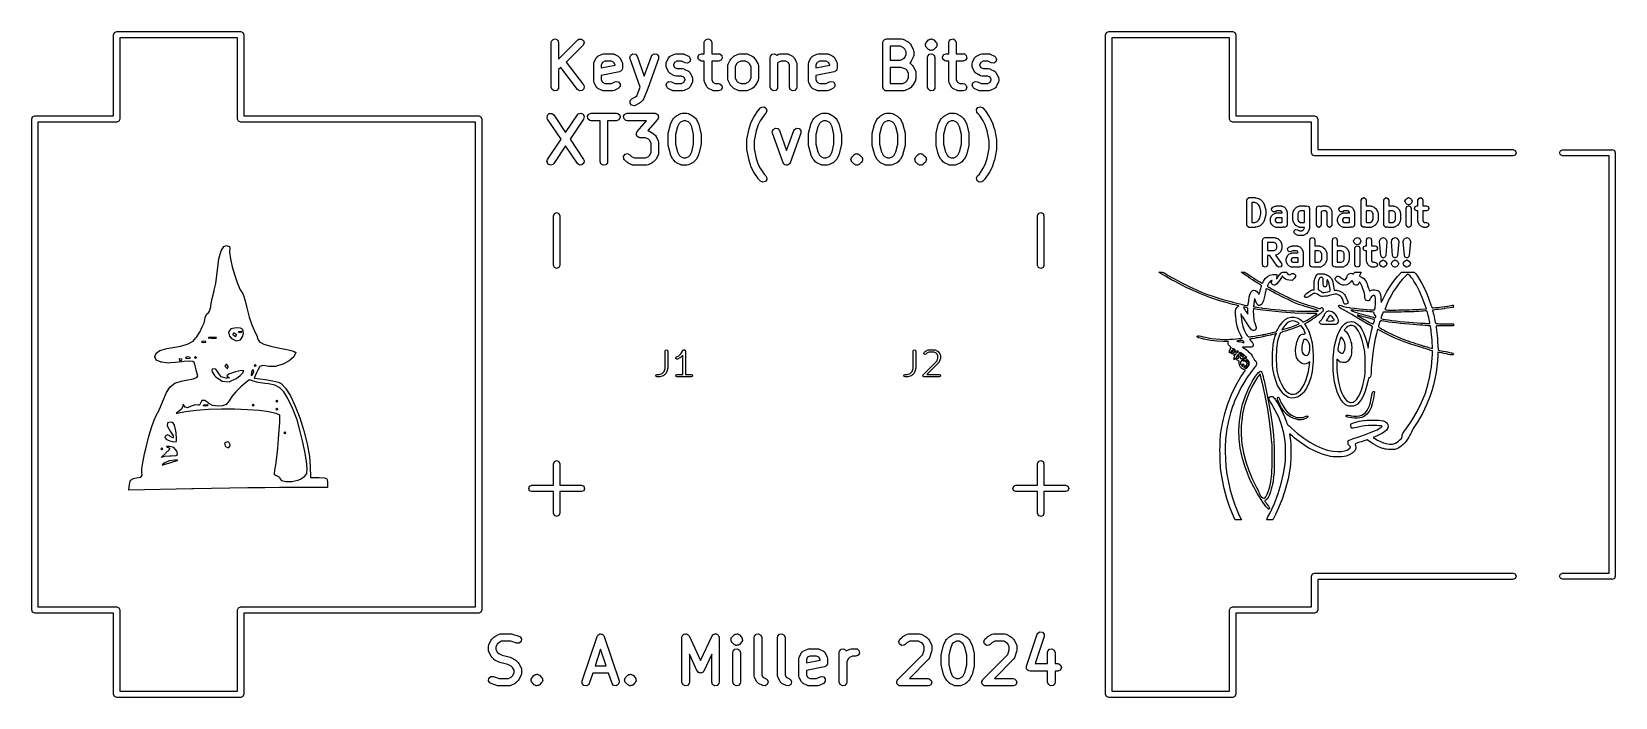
# Model space of a CAD drawing. Extents: x 85 to 117, y -106.7 to -93.3.
import ezdxf

# ---------------------------------------------------------------- set-up
doc = ezdxf.new("R2010")
doc.units = 0
doc.layers.add('BLACK', color=7, linetype='CONTINUOUS')

msp = doc.modelspace()

# ---------------------------------------------------------------- linework, layer by layer
at = {"layer": 'BLACK', "linetype": 'CONTINUOUS'}
for p, q in [((86.6865, -93.35), (86.7051, -93.3051)), ((86.6865, -94.9865), (86.6865, -93.35)), ((86.7051, -93.3051), (86.75, -93.2865)), ((86.75, -93.2865), (89.25, -93.2865)), ((89.1865, -93.4135), (86.8135, -93.4135)), ((86.8135, -93.4135), (86.8135, -95.05)), ((89.1865, -95.05), (89.1865, -93.4135)), ((89.25, -93.2865), (89.2949, -93.3051)), ((89.2949, -93.3051), (89.3135, -93.35)), ((89.3135, -93.35), (89.3135, -94.9865)), ((95.5107, -93.5071), (95.5152, -93.4815)), ((95.5107, -94.4071), (95.5107, -93.5071)), ((95.5152, -93.4815), (95.5482, -93.4422)), ((95.5482, -93.4422), (95.5987, -93.4333)), ((95.5987, -93.4333), (95.6432, -93.4589)), ((95.6432, -93.4589), (95.6607, -93.5071)), ((95.6607, -93.8404), (96.047, -93.4541)), ((95.6607, -93.5071), (95.6607, -93.8404)), ((96.047, -93.4541), (96.0683, -93.4392)), ((96.0683, -93.4392), (96.1194, -93.4347)), ((96.1194, -93.4347), (96.1614, -93.4641)), ((96.1747, -93.5137), (96.153, -93.5602)), ((96.1614, -93.4641), (96.1747, -93.5137)), ((98.5964, -93.5071), (98.601, -93.4815)), ((98.5964, -93.7321), (98.5964, -93.5071)), ((98.601, -93.4815), (98.6339, -93.4422)), ((98.6339, -93.4422), (98.6845, -93.4333)), ((98.6845, -93.4333), (98.7289, -93.4589)), ((98.7289, -93.4589), (98.7464, -93.5071)), ((98.7464, -93.5071), (98.7464, -93.7321)), ((102.196, -93.5071), (102.198, -93.4974)), ((102.196, -94.4071), (102.196, -93.5071)), ((102.198, -93.4941), (102.199, -93.4912)), ((102.198, -93.4974), (102.198, -93.4941)), ((102.199, -93.4912), (102.201, -93.4815)), ((102.201, -93.4815), (102.213, -93.4666)), ((102.213, -93.4666), (102.223, -93.4497)), ((102.223, -93.4497), (102.23, -93.4474)), ((102.23, -93.4474), (102.234, -93.4422)), ((102.234, -93.4422), (102.253, -93.4388)), ((102.253, -93.4388), (102.271, -93.4321)), ((102.271, -93.4321), (102.571, -93.4321)), ((102.571, -93.4321), (102.597, -93.4367)), ((102.597, -93.4367), (102.601, -93.4395)), ((102.601, -93.4395), (102.605, -93.4401)), ((102.605, -93.4401), (102.691, -93.4829)), ((102.691, -93.4829), (102.709, -93.4963)), ((102.709, -93.4963), (102.71, -93.497)), ((102.71, -93.497), (102.753, -93.5398)), ((102.753, -93.5398), (102.766, -93.5582)), ((103.054, -93.5435), (103.057, -93.5373)), ((103.059, -93.5623), (103.054, -93.5435)), ((103.056, -93.5306), (103.067, -93.5146)), ((103.057, -93.5373), (103.056, -93.5306)), ((103.067, -93.5146), (103.076, -93.497)), ((103.076, -93.497), (103.118, -93.4541)), ((103.118, -93.4541), (103.126, -93.4484)), ((103.126, -93.4484), (103.128, -93.4457)), ((103.128, -93.4457), (103.132, -93.4448)), ((103.132, -93.4447), (103.134, -93.4422)), ((103.132, -93.4448), (103.132, -93.4447)), ((103.134, -93.4422), (103.136, -93.4418)), ((103.136, -93.4418), (103.14, -93.4392)), ((103.14, -93.4392), (103.159, -93.4375)), ((103.159, -93.4375), (103.178, -93.4324)), ((103.178, -93.4324), (103.181, -93.4339)), ((103.181, -93.4339), (103.184, -93.4333)), ((103.184, -93.4333), (103.187, -93.435)), ((103.187, -93.435), (103.191, -93.4347)), ((103.191, -93.4347), (103.207, -93.4459)), ((103.207, -93.4459), (103.224, -93.4541)), ((103.224, -93.4541), (103.267, -93.497)), ((103.267, -93.497), (103.273, -93.5051)), ((103.273, -93.5051), (103.276, -93.507)), ((103.276, -93.507), (103.277, -93.5102)), ((103.277, -93.5102), (103.282, -93.5183)), ((103.282, -93.5183), (103.284, -93.5377)), ((103.284, -93.5377), (103.289, -93.5565)), ((103.525, -93.5071), (103.53, -93.4815)), ((103.525, -93.7321), (103.525, -93.5071)), ((103.53, -93.4815), (103.562, -93.4422)), ((103.562, -93.4422), (103.613, -93.4333)), ((103.613, -93.4333), (103.657, -93.4589)), ((103.657, -93.4589), (103.675, -93.5071)), ((103.675, -93.5071), (103.675, -93.7321)), ((106.686, -93.35), (106.705, -93.3051)), ((106.686, -106.65), (106.686, -93.35)), ((106.705, -93.3051), (106.75, -93.2865)), ((106.75, -93.2865), (109.25, -93.2865)), ((109.186, -93.4135), (106.813, -93.4135)), ((106.813, -93.4135), (106.813, -106.587)), ((109.186, -95.05), (109.186, -93.4135)), ((109.25, -93.2865), (109.295, -93.3051)), ((109.295, -93.3051), (109.313, -93.35)), ((109.313, -93.35), (109.313, -94.9865)), ((96.153, -93.5602), (95.8133, -93.8999)), ((96.3758, -93.9022), (96.4186, -93.8165)), ((96.4186, -93.8165), (96.4341, -93.7955)), ((96.4341, -93.7955), (96.4445, -93.7911)), ((96.4445, -93.7911), (96.4522, -93.7829)), ((96.4522, -93.7829), (96.5379, -93.7401)), ((96.5379, -93.7401), (96.5629, -93.7326)), ((96.5629, -93.7326), (96.5672, -93.7337)), ((96.5672, -93.7337), (96.5714, -93.7321)), ((96.5714, -93.7321), (96.7429, -93.7321)), ((96.7429, -93.7321), (96.7685, -93.7367)), ((96.7685, -93.7367), (96.7719, -93.7395)), ((96.7719, -93.7395), (96.7764, -93.7401)), ((96.7764, -93.7401), (96.8621, -93.7829)), ((96.8621, -93.7829), (96.883, -93.7984)), ((96.883, -93.7984), (96.8875, -93.8087)), ((96.8875, -93.8087), (96.8957, -93.8165)), ((96.8957, -93.8165), (96.9385, -93.9022)), ((97.0964, -93.8067), (97.1143, -93.7586)), ((97.1008, -93.8324), (97.0964, -93.8067)), ((97.3055, -94.4056), (97.1008, -93.8324)), ((97.1143, -93.7586), (97.1589, -93.7332)), ((97.1589, -93.7332), (97.2093, -93.7424)), ((97.2093, -93.7424), (97.2421, -93.7819)), ((97.2421, -93.7819), (97.3857, -94.1842)), ((97.3857, -94.1842), (97.5294, -93.7819)), ((97.6706, -93.8324), (97.4563, -94.4324)), ((97.5294, -93.7819), (97.5423, -93.7593)), ((97.5423, -93.7593), (97.5865, -93.7334)), ((97.5865, -93.7334), (97.6371, -93.742)), ((97.6371, -93.742), (97.6703, -93.7811)), ((97.6703, -93.7811), (97.6706, -93.8324)), ((97.8329, -93.9022), (97.8758, -93.8165)), ((97.8758, -93.8165), (97.8913, -93.7955)), ((97.8913, -93.7955), (97.9016, -93.7911)), ((97.9016, -93.7911), (97.9093, -93.7829)), ((97.9093, -93.7829), (97.995, -93.7401)), ((97.995, -93.7401), (98.02, -93.7326)), ((98.02, -93.7326), (98.0244, -93.7337)), ((98.0244, -93.7337), (98.0286, -93.7321)), ((98.0286, -93.7321), (98.1571, -93.7321)), ((98.1571, -93.7321), (98.1828, -93.7367)), ((98.1828, -93.7367), (98.1862, -93.7395)), ((98.1862, -93.7395), (98.1907, -93.7401)), ((98.1907, -93.7401), (98.2764, -93.7829)), ((98.2764, -93.7829), (98.2973, -93.7984)), ((98.2973, -93.7984), (98.3177, -93.8455)), ((98.3177, -93.8455), (98.3031, -93.8947)), ((98.469, -93.7941), (98.4946, -93.7497)), ((98.4779, -93.8446), (98.469, -93.7941)), ((98.5172, -93.8776), (98.4779, -93.8446)), ((98.4946, -93.7497), (98.5429, -93.7321)), ((98.5429, -93.7321), (98.5964, -93.7321)), ((98.7464, -93.7321), (98.8857, -93.7321)), ((98.8857, -93.7321), (98.9114, -93.7367)), ((98.9114, -93.7367), (98.9507, -93.7696)), ((98.9596, -93.8202), (98.9339, -93.8646)), ((98.9507, -93.7696), (98.9596, -93.8202)), ((99.0758, -93.945), (99.1186, -93.8593)), ((99.1186, -93.8593), (99.132, -93.8413)), ((99.132, -93.8413), (99.1327, -93.8398)), ((99.1327, -93.8398), (99.1755, -93.797)), ((99.1755, -93.797), (99.1939, -93.7841)), ((99.1939, -93.7841), (99.195, -93.7829)), ((99.195, -93.7829), (99.2807, -93.7401)), ((99.2807, -93.7401), (99.3057, -93.7326)), ((99.3057, -93.7326), (99.3101, -93.7337)), ((99.3101, -93.7337), (99.3143, -93.7321)), ((99.3143, -93.7321), (99.4429, -93.7321)), ((99.4429, -93.7321), (99.4685, -93.7367)), ((99.4685, -93.7367), (99.4719, -93.7395)), ((99.4719, -93.7395), (99.4764, -93.7401)), ((99.4764, -93.7401), (99.5621, -93.7829)), ((99.5621, -93.7829), (99.5801, -93.7963)), ((99.5801, -93.7963), (99.5816, -93.797)), ((99.5816, -93.797), (99.6245, -93.8398)), ((99.6245, -93.8398), (99.6373, -93.8582)), ((99.6373, -93.8582), (99.6385, -93.8593)), ((99.6385, -93.8593), (99.6814, -93.945)), ((99.925, -93.8071), (99.9295, -93.7815)), ((99.925, -94.4071), (99.925, -93.8071)), ((99.9295, -93.7815), (99.9625, -93.7422)), ((99.9625, -93.7422), (100.013, -93.7333)), ((100.013, -93.7333), (100.057, -93.7589)), ((100.057, -93.7589), (100.095, -93.7401)), ((100.095, -93.7401), (100.12, -93.7326)), ((100.12, -93.7326), (100.124, -93.7337)), ((100.124, -93.7337), (100.129, -93.7321)), ((100.129, -93.7321), (100.257, -93.7321)), ((100.257, -93.7321), (100.283, -93.7367)), ((100.283, -93.7367), (100.286, -93.7395)), ((100.286, -93.7395), (100.291, -93.7401)), ((100.291, -93.7401), (100.376, -93.7829)), ((100.376, -93.7829), (100.397, -93.7984)), ((100.397, -93.7984), (100.402, -93.8087)), ((100.402, -93.8087), (100.41, -93.8165)), ((100.41, -93.8165), (100.453, -93.9022)), ((100.704, -93.9022), (100.747, -93.8165)), ((100.747, -93.8165), (100.763, -93.7955)), ((100.763, -93.7955), (100.773, -93.7911)), ((100.773, -93.7911), (100.781, -93.7829)), ((100.781, -93.7829), (100.866, -93.7401)), ((100.866, -93.7401), (100.891, -93.7326)), ((100.891, -93.7326), (100.896, -93.7337)), ((100.896, -93.7337), (100.9, -93.7321)), ((100.9, -93.7321), (101.071, -93.7321)), ((101.071, -93.7321), (101.097, -93.7367)), ((101.097, -93.7367), (101.101, -93.7395)), ((101.101, -93.7395), (101.105, -93.7401)), ((101.105, -93.7401), (101.191, -93.7829)), ((101.191, -93.7829), (101.212, -93.7984)), ((101.212, -93.7984), (101.216, -93.8087)), ((101.216, -93.8087), (101.224, -93.8165)), ((101.224, -93.8165), (101.267, -93.9022)), ((102.346, -93.5821), (102.346, -93.8607)), ((102.554, -93.5821), (102.346, -93.5821)), ((102.346, -93.8607), (102.554, -93.8607)), ((102.613, -93.6116), (102.554, -93.5821)), ((102.554, -93.8607), (102.613, -93.8312)), ((102.638, -93.6373), (102.613, -93.6116)), ((102.613, -93.8312), (102.638, -93.8056)), ((102.668, -93.6963), (102.638, -93.6373)), ((102.638, -93.8056), (102.668, -93.7466)), ((102.668, -93.7466), (102.668, -93.6963)), ((102.766, -93.5582), (102.767, -93.5593)), ((102.767, -93.5593), (102.81, -93.645)), ((102.81, -93.7978), (102.767, -93.8835)), ((102.81, -93.645), (102.817, -93.67)), ((102.813, -93.7899), (102.81, -93.7934)), ((102.81, -93.7934), (102.81, -93.7978)), ((102.818, -93.7643), (102.813, -93.7899)), ((102.817, -93.67), (102.816, -93.6744)), ((102.816, -93.6744), (102.818, -93.6786)), ((102.818, -93.6786), (102.818, -93.7643)), ((103.061, -93.5817), (103.059, -93.5623)), ((103.066, -93.5898), (103.061, -93.5817)), ((103.067, -93.593), (103.066, -93.5898)), ((103.07, -93.5949), (103.067, -93.593)), ((103.076, -93.603), (103.07, -93.5949)), ((103.118, -93.6459), (103.076, -93.603)), ((103.096, -93.8071), (103.101, -93.7815)), ((103.096, -94.4071), (103.096, -93.8071)), ((103.101, -93.7815), (103.134, -93.7422)), ((103.136, -93.6541), (103.118, -93.6459)), ((103.134, -93.7422), (103.184, -93.7333)), ((103.152, -93.6653), (103.136, -93.6541)), ((103.155, -93.665), (103.152, -93.6653)), ((103.158, -93.6667), (103.155, -93.665)), ((103.162, -93.6661), (103.158, -93.6667)), ((103.165, -93.6676), (103.162, -93.6661)), ((103.184, -93.6625), (103.165, -93.6676)), ((103.203, -93.6608), (103.184, -93.6625)), ((103.184, -93.7333), (103.229, -93.7589)), ((103.207, -93.6582), (103.203, -93.6608)), ((103.209, -93.6578), (103.207, -93.6582)), ((103.211, -93.6553), (103.209, -93.6578)), ((103.214, -93.6543), (103.211, -93.6552)), ((103.211, -93.6552), (103.211, -93.6553)), ((103.216, -93.6516), (103.214, -93.6543)), ((103.224, -93.6459), (103.216, -93.6516)), ((103.267, -93.603), (103.224, -93.6459)), ((103.229, -93.7589), (103.246, -93.8071)), ((103.246, -93.8071), (103.246, -94.4071)), ((103.276, -93.5854), (103.267, -93.603)), ((103.287, -93.5694), (103.276, -93.5854)), ((103.289, -93.5565), (103.286, -93.5627)), ((103.286, -93.5627), (103.287, -93.5694)), ((103.398, -93.7941), (103.423, -93.7497)), ((103.406, -93.8446), (103.398, -93.7941)), ((103.446, -93.8776), (103.406, -93.8446)), ((103.423, -93.7497), (103.471, -93.7321)), ((103.471, -93.7321), (103.525, -93.7321)), ((103.675, -93.7321), (103.814, -93.7321)), ((103.814, -93.7321), (103.84, -93.7367)), ((103.84, -93.7367), (103.879, -93.7696)), ((103.888, -93.8202), (103.862, -93.8646)), ((103.879, -93.7696), (103.888, -93.8202)), ((104.004, -93.9022), (104.047, -93.8165)), ((104.047, -93.8165), (104.063, -93.7955)), ((104.063, -93.7955), (104.073, -93.7911)), ((104.073, -93.7911), (104.081, -93.7829)), ((104.081, -93.7829), (104.166, -93.7401)), ((104.166, -93.7401), (104.191, -93.7326)), ((104.191, -93.7326), (104.196, -93.7337)), ((104.196, -93.7337), (104.2, -93.7321)), ((104.2, -93.7321), (104.329, -93.7321)), ((104.329, -93.7321), (104.354, -93.7367)), ((104.354, -93.7367), (104.358, -93.7395)), ((104.358, -93.7395), (104.362, -93.7401)), ((104.362, -93.7401), (104.448, -93.7829)), ((104.448, -93.7829), (104.469, -93.7984)), ((104.469, -93.7984), (104.489, -93.8455)), ((104.489, -93.8455), (104.475, -93.8947)), ((95.7062, -94.007), (95.6607, -94.0525)), ((95.6607, -94.0525), (95.6607, -94.4071)), ((96.04, -94.4521), (95.7062, -94.007)), ((95.8133, -93.8999), (96.16, -94.3621)), ((96.3679, -93.9357), (96.3724, -93.9101)), ((96.3679, -94.2786), (96.3679, -93.9357)), ((96.3724, -93.9101), (96.3753, -93.9066)), ((96.3753, -93.9066), (96.3758, -93.9022)), ((96.5416, -93.9059), (96.5179, -93.9534)), ((96.5179, -93.9534), (96.5179, -94.0157)), ((96.5179, -94.0157), (96.7964, -93.9599)), ((96.8861, -94.095), (96.5179, -94.1686)), ((96.5179, -94.1686), (96.5179, -94.2609)), ((96.5891, -93.8821), (96.5416, -93.9059)), ((96.7252, -93.8821), (96.5891, -93.8821)), ((96.7727, -93.9059), (96.7252, -93.8821)), ((96.7964, -93.9534), (96.7727, -93.9059)), ((96.7964, -93.9599), (96.7964, -93.9534)), ((96.8967, -94.0885), (96.8861, -94.095)), ((96.9089, -94.0864), (96.8967, -94.0885)), ((96.918, -94.0756), (96.9089, -94.0864)), ((96.93, -94.0683), (96.918, -94.0756)), ((96.9339, -94.0566), (96.93, -94.0683)), ((96.9419, -94.0471), (96.9339, -94.0566)), ((96.9385, -93.9022), (96.9459, -93.9271)), ((96.9464, -94.0214), (96.9419, -94.0471)), ((96.9459, -93.9271), (96.9449, -93.9315)), ((96.9449, -93.9315), (96.9464, -93.9357)), ((96.9464, -93.9357), (96.9464, -94.0214)), ((97.825, -93.9357), (97.8295, -93.9101)), ((97.825, -93.9786), (97.825, -93.9357)), ((97.8265, -93.9828), (97.825, -93.9786)), ((97.8255, -93.9871), (97.8265, -93.9828)), ((97.8329, -94.0121), (97.8255, -93.9871)), ((97.8295, -93.9101), (97.8324, -93.9066)), ((97.8324, -93.9066), (97.8329, -93.9022)), ((97.8758, -94.0978), (97.8329, -94.0121)), ((97.8839, -94.1055), (97.8758, -94.0978)), ((97.8884, -94.1158), (97.8839, -94.1055)), ((97.9093, -94.1314), (97.8884, -94.1158)), ((97.995, -94.1742), (97.9093, -94.1314)), ((97.9988, -93.9059), (97.975, -93.9534)), ((97.975, -93.9534), (97.975, -93.9609)), ((97.975, -93.9609), (97.9988, -94.0084)), ((97.9995, -94.1747), (97.995, -94.1742)), ((98.0463, -93.8821), (97.9988, -93.9059)), ((97.9988, -94.0084), (98.0463, -94.0321)), ((98.0029, -94.1776), (97.9995, -94.1747)), ((98.0286, -94.1821), (98.0029, -94.1776)), ((98.1394, -94.1821), (98.0286, -94.1821)), ((98.1394, -93.8821), (98.0463, -93.8821)), ((98.0463, -94.0321), (98.1571, -94.0321)), ((98.2093, -93.9171), (98.1394, -93.8821)), ((98.187, -94.2059), (98.1394, -94.1821)), ((98.1571, -94.0321), (98.1828, -94.0367)), ((98.1828, -94.0367), (98.1862, -94.0395)), ((98.1862, -94.0395), (98.1907, -94.0401)), ((98.1907, -94.0401), (98.2764, -94.0829)), ((98.2603, -93.9229), (98.2093, -93.9171)), ((98.3031, -93.8947), (98.2603, -93.9229)), ((98.2764, -94.0829), (98.2973, -94.0984)), ((98.2973, -94.0984), (98.3018, -94.1087)), ((98.3018, -94.1087), (98.3099, -94.1165)), ((98.3099, -94.1165), (98.3528, -94.2022)), ((98.5429, -93.8821), (98.5172, -93.8776)), ((98.5964, -93.8821), (98.5429, -93.8821)), ((98.5964, -94.2786), (98.5964, -93.8821)), ((98.8857, -93.8821), (98.7464, -93.8821)), ((98.7464, -93.8821), (98.7464, -94.2609)), ((98.9339, -93.8646), (98.8857, -93.8821)), ((99.0679, -93.9786), (99.0724, -93.9529)), ((99.0679, -94.2357), (99.0679, -93.9786)), ((99.0724, -93.9529), (99.0753, -93.9495)), ((99.0753, -93.9495), (99.0758, -93.945)), ((99.2474, -93.9373), (99.2179, -93.9963)), ((99.2179, -93.9963), (99.2179, -94.218)), ((99.273, -93.9116), (99.2474, -93.9373)), ((99.332, -93.8821), (99.273, -93.9116)), ((99.4252, -93.8821), (99.332, -93.8821)), ((99.4841, -93.9116), (99.4252, -93.8821)), ((99.5098, -93.9373), (99.4841, -93.9116)), ((99.5393, -93.9963), (99.5098, -93.9373)), ((99.5393, -94.218), (99.5393, -93.9963)), ((99.6814, -93.945), (99.6888, -93.97)), ((99.6888, -93.97), (99.6878, -93.9744)), ((99.6878, -93.9744), (99.6893, -93.9786)), ((99.6893, -93.9786), (99.6893, -94.2357)), ((100.087, -93.9116), (100.075, -93.9239)), ((100.075, -93.9239), (100.075, -94.4071)), ((100.146, -93.8821), (100.087, -93.9116)), ((100.239, -93.8821), (100.146, -93.8821)), ((100.287, -93.9059), (100.239, -93.8821)), ((100.311, -93.9534), (100.287, -93.9059)), ((100.311, -94.4071), (100.311, -93.9534)), ((100.453, -93.9022), (100.46, -93.9271)), ((100.46, -93.9271), (100.459, -93.9315)), ((100.459, -93.9315), (100.461, -93.9357)), ((100.461, -93.9357), (100.461, -94.4071)), ((100.696, -93.9357), (100.701, -93.9101)), ((100.696, -94.2786), (100.696, -93.9357)), ((100.701, -93.9101), (100.704, -93.9066)), ((100.704, -93.9066), (100.704, -93.9022)), ((100.87, -93.9059), (100.846, -93.9534)), ((100.846, -93.9534), (100.846, -94.0157)), ((100.846, -94.0157), (101.125, -93.9599)), ((101.215, -94.095), (100.846, -94.1686)), ((100.846, -94.1686), (100.846, -94.2609)), ((100.918, -93.8821), (100.87, -93.9059)), ((101.054, -93.8821), (100.918, -93.8821)), ((101.101, -93.9059), (101.054, -93.8821)), ((101.125, -93.9534), (101.101, -93.9059)), ((101.125, -93.9599), (101.125, -93.9534)), ((101.225, -94.0885), (101.215, -94.095)), ((101.237, -94.0864), (101.225, -94.0885)), ((101.247, -94.0756), (101.237, -94.0864)), ((101.259, -94.0683), (101.247, -94.0756)), ((101.263, -94.0566), (101.259, -94.0683)), ((101.27, -94.0471), (101.263, -94.0566)), ((101.267, -93.9022), (101.275, -93.9271)), ((101.275, -94.0214), (101.27, -94.0471)), ((101.275, -93.9271), (101.273, -93.9315)), ((101.273, -93.9315), (101.275, -93.9357)), ((101.275, -93.9357), (101.275, -94.0214)), ((102.346, -94.0107), (102.346, -94.3321)), ((102.559, -94.0107), (102.346, -94.0107)), ((102.659, -94.0441), (102.559, -94.0107)), ((102.681, -94.0659), (102.659, -94.0441)), ((102.711, -94.1248), (102.681, -94.0659)), ((102.711, -94.218), (102.711, -94.1248)), ((102.753, -93.903), (102.74, -93.9162)), ((102.74, -93.9162), (102.747, -93.9198)), ((102.747, -93.9198), (102.749, -93.9236)), ((102.749, -93.9236), (102.753, -93.9255)), ((102.754, -93.9016), (102.753, -93.903)), ((102.753, -93.9255), (102.796, -93.9684)), ((102.767, -93.8835), (102.754, -93.9016)), ((102.796, -93.9684), (102.809, -93.9868)), ((102.809, -93.9868), (102.81, -93.9879)), ((102.81, -93.9879), (102.853, -94.0736)), ((102.853, -94.0736), (102.86, -94.0986)), ((102.86, -94.0986), (102.859, -94.1029)), ((102.859, -94.1029), (102.861, -94.1071)), ((102.861, -94.1071), (102.861, -94.2357)), ((103.471, -93.8821), (103.446, -93.8776)), ((103.525, -93.8821), (103.471, -93.8821)), ((103.525, -94.2786), (103.525, -93.8821)), ((103.814, -93.8821), (103.675, -93.8821)), ((103.675, -93.8821), (103.675, -94.2609)), ((103.862, -93.8646), (103.814, -93.8821)), ((103.996, -93.9357), (104.001, -93.9101)), ((103.996, -93.9786), (103.996, -93.9357)), ((103.998, -93.9828), (103.996, -93.9786)), ((103.997, -93.9871), (103.998, -93.9828)), ((104.004, -94.0121), (103.997, -93.9871)), ((104.001, -93.9101), (104.004, -93.9066)), ((104.004, -93.9066), (104.004, -93.9022)), ((104.047, -94.0978), (104.004, -94.0121)), ((104.055, -94.1055), (104.047, -94.0978)), ((104.06, -94.1158), (104.055, -94.1055)), ((104.081, -94.1314), (104.06, -94.1158)), ((104.166, -94.1742), (104.081, -94.1314)), ((104.17, -93.9059), (104.146, -93.9534)), ((104.146, -93.9534), (104.146, -93.9609)), ((104.146, -93.9609), (104.17, -94.0084)), ((104.171, -94.1747), (104.166, -94.1742)), ((104.218, -93.8821), (104.17, -93.9059)), ((104.17, -94.0084), (104.218, -94.0321)), ((104.174, -94.1776), (104.171, -94.1747)), ((104.2, -94.1821), (104.174, -94.1776)), ((104.311, -94.1821), (104.2, -94.1821)), ((104.311, -93.8821), (104.218, -93.8821)), ((104.218, -94.0321), (104.329, -94.0321)), ((104.381, -93.9171), (104.311, -93.8821)), ((104.358, -94.2059), (104.311, -94.1821)), ((104.329, -94.0321), (104.354, -94.0367)), ((104.354, -94.0367), (104.358, -94.0395)), ((104.358, -94.0395), (104.362, -94.0401)), ((104.362, -94.0401), (104.448, -94.0829)), ((104.432, -93.9229), (104.381, -93.9171)), ((104.475, -93.8947), (104.432, -93.9229)), ((104.448, -94.0829), (104.469, -94.0984)), ((104.469, -94.0984), (104.473, -94.1087)), ((104.473, -94.1087), (104.481, -94.1165)), ((104.481, -94.1165), (104.524, -94.2022)), ((95.5283, -94.4554), (95.5107, -94.4071)), ((95.5727, -94.481), (95.5283, -94.4554)), ((95.6232, -94.4721), (95.5727, -94.481)), ((95.6562, -94.4328), (95.6232, -94.4721)), ((95.6607, -94.4071), (95.6562, -94.4328)), ((96.083, -94.4802), (96.04, -94.4521)), ((96.1339, -94.474), (96.083, -94.4802)), ((96.169, -94.4366), (96.1339, -94.474)), ((96.16, -94.3621), (96.1718, -94.3854)), ((96.1718, -94.3854), (96.169, -94.4366)), ((96.3694, -94.2828), (96.3679, -94.2786)), ((96.3683, -94.2871), (96.3694, -94.2828)), ((96.3758, -94.3121), (96.3683, -94.2871)), ((96.4186, -94.3978), (96.3758, -94.3121)), ((96.4268, -94.4055), (96.4186, -94.3978)), ((96.4313, -94.4158), (96.4268, -94.4055)), ((96.4522, -94.4314), (96.4313, -94.4158)), ((96.5379, -94.4742), (96.4522, -94.4314)), ((96.5179, -94.2609), (96.5416, -94.3084)), ((96.5423, -94.4747), (96.5379, -94.4742)), ((96.5416, -94.3084), (96.5891, -94.3321)), ((96.5458, -94.4776), (96.5423, -94.4747)), ((96.5714, -94.4821), (96.5458, -94.4776)), ((96.7429, -94.4821), (96.5714, -94.4821)), ((96.5891, -94.3321), (96.7252, -94.3321)), ((96.7252, -94.3321), (96.795, -94.2972)), ((96.7471, -94.4806), (96.7429, -94.4821)), ((96.7514, -94.4817), (96.7471, -94.4806)), ((96.7764, -94.4742), (96.7514, -94.4817)), ((96.8621, -94.4314), (96.7764, -94.4742)), ((96.795, -94.2972), (96.82, -94.2898)), ((96.82, -94.2898), (96.8699, -94.3017)), ((96.8974, -94.3941), (96.8621, -94.4314)), ((96.8699, -94.3017), (96.9005, -94.3429)), ((96.9005, -94.3429), (96.8974, -94.3941)), ((97.2361, -94.5793), (97.3055, -94.4056)), ((97.4553, -94.435), (97.3696, -94.6493)), ((97.4554, -94.4341), (97.4553, -94.435)), ((97.4563, -94.4324), (97.4554, -94.4341)), ((97.8251, -94.3688), (97.8398, -94.3196)), ((97.8455, -94.4158), (97.8251, -94.3688)), ((97.8398, -94.3196), (97.8826, -94.2913)), ((97.8665, -94.4314), (97.8455, -94.4158)), ((97.9522, -94.4742), (97.8665, -94.4314)), ((97.8826, -94.2913), (97.9335, -94.2972)), ((97.9335, -94.2972), (98.0034, -94.3321)), ((97.9566, -94.4747), (97.9522, -94.4742)), ((97.9601, -94.4776), (97.9566, -94.4747)), ((97.9857, -94.4821), (97.9601, -94.4776)), ((98.1571, -94.4821), (97.9857, -94.4821)), ((98.0034, -94.3321), (98.1394, -94.3321)), ((98.1394, -94.3321), (98.187, -94.3084)), ((98.1614, -94.4806), (98.1571, -94.4821)), ((98.1657, -94.4817), (98.1614, -94.4806)), ((98.1907, -94.4742), (98.1657, -94.4817)), ((98.2107, -94.2534), (98.187, -94.2059)), ((98.187, -94.3084), (98.2107, -94.2609)), ((98.2764, -94.4314), (98.1907, -94.4742)), ((98.2107, -94.2609), (98.2107, -94.2534)), ((98.2841, -94.4232), (98.2764, -94.4314)), ((98.2944, -94.4187), (98.2841, -94.4232)), ((98.3099, -94.3978), (98.2944, -94.4187)), ((98.3528, -94.3121), (98.3099, -94.3978)), ((98.3528, -94.2022), (98.3602, -94.2271)), ((98.3533, -94.3077), (98.3528, -94.3121)), ((98.3562, -94.3042), (98.3533, -94.3077)), ((98.3607, -94.2786), (98.3562, -94.3042)), ((98.3602, -94.2271), (98.3592, -94.2315)), ((98.3592, -94.2315), (98.3607, -94.2357)), ((98.3607, -94.2357), (98.3607, -94.2786)), ((98.598, -94.2828), (98.5964, -94.2786)), ((98.5969, -94.2871), (98.598, -94.2828)), ((98.6043, -94.3121), (98.5969, -94.2871)), ((98.6472, -94.3978), (98.6043, -94.3121)), ((98.6554, -94.4055), (98.6472, -94.3978)), ((98.6598, -94.4158), (98.6554, -94.4055)), ((98.6807, -94.4314), (98.6598, -94.4158)), ((98.7665, -94.4742), (98.6807, -94.4314)), ((98.7464, -94.2609), (98.7702, -94.3084)), ((98.7709, -94.4747), (98.7665, -94.4742)), ((98.7702, -94.3084), (98.8177, -94.3321)), ((98.7743, -94.4776), (98.7709, -94.4747)), ((98.8, -94.4821), (98.7743, -94.4776)), ((98.8857, -94.4821), (98.8, -94.4821)), ((98.8177, -94.3321), (98.8857, -94.3321)), ((98.8857, -94.3321), (98.9114, -94.3367)), ((98.9339, -94.4646), (98.8857, -94.4821)), ((98.9114, -94.3367), (98.9507, -94.3696)), ((98.9596, -94.4202), (98.9339, -94.4646)), ((98.9507, -94.3696), (98.9596, -94.4202)), ((99.0694, -94.2399), (99.0679, -94.2357)), ((99.0683, -94.2443), (99.0694, -94.2399)), ((99.0758, -94.2693), (99.0683, -94.2443)), ((99.1186, -94.355), (99.0758, -94.2693)), ((99.1198, -94.3561), (99.1186, -94.355)), ((99.1327, -94.3745), (99.1198, -94.3561)), ((99.1755, -94.4173), (99.1327, -94.3745)), ((99.177, -94.418), (99.1755, -94.4173)), ((99.195, -94.4314), (99.177, -94.418)), ((99.2807, -94.4742), (99.195, -94.4314)), ((99.2179, -94.218), (99.2474, -94.277)), ((99.2474, -94.277), (99.273, -94.3026)), ((99.273, -94.3026), (99.332, -94.3321)), ((99.2852, -94.4747), (99.2807, -94.4742)), ((99.2886, -94.4776), (99.2852, -94.4747)), ((99.3143, -94.4821), (99.2886, -94.4776)), ((99.4429, -94.4821), (99.3143, -94.4821)), ((99.332, -94.3321), (99.4252, -94.3321)), ((99.4252, -94.3321), (99.4841, -94.3026)), ((99.4471, -94.4806), (99.4429, -94.4821)), ((99.4514, -94.4817), (99.4471, -94.4806)), ((99.4764, -94.4742), (99.4514, -94.4817)), ((99.5621, -94.4314), (99.4764, -94.4742)), ((99.4841, -94.3026), (99.5098, -94.277)), ((99.5098, -94.277), (99.5393, -94.218)), ((99.5632, -94.4302), (99.5621, -94.4314)), ((99.5816, -94.4173), (99.5632, -94.4302)), ((99.6245, -94.3745), (99.5816, -94.4173)), ((99.6252, -94.373), (99.6245, -94.3745)), ((99.6385, -94.355), (99.6252, -94.373)), ((99.6814, -94.2693), (99.6385, -94.355)), ((99.6819, -94.2648), (99.6814, -94.2693)), ((99.6848, -94.2614), (99.6819, -94.2648)), ((99.6893, -94.2357), (99.6848, -94.2614)), ((99.9425, -94.4554), (99.925, -94.4071)), ((99.987, -94.481), (99.9425, -94.4554)), ((100.037, -94.4721), (99.987, -94.481)), ((100.07, -94.4328), (100.037, -94.4721)), ((100.075, -94.4071), (100.07, -94.4328)), ((100.328, -94.4554), (100.311, -94.4071)), ((100.373, -94.481), (100.328, -94.4554)), ((100.423, -94.4721), (100.373, -94.481)), ((100.456, -94.4328), (100.423, -94.4721)), ((100.461, -94.4071), (100.456, -94.4328)), ((100.698, -94.2828), (100.696, -94.2786)), ((100.697, -94.2871), (100.698, -94.2828)), ((100.704, -94.3121), (100.697, -94.2871)), ((100.747, -94.3978), (100.704, -94.3121)), ((100.755, -94.4055), (100.747, -94.3978)), ((100.76, -94.4158), (100.755, -94.4055)), ((100.781, -94.4314), (100.76, -94.4158)), ((100.866, -94.4742), (100.781, -94.4314)), ((100.846, -94.2609), (100.87, -94.3084)), ((100.871, -94.4747), (100.866, -94.4742)), ((100.87, -94.3084), (100.918, -94.3321)), ((100.874, -94.4776), (100.871, -94.4747)), ((100.9, -94.4821), (100.874, -94.4776)), ((101.071, -94.4821), (100.9, -94.4821)), ((100.918, -94.3321), (101.054, -94.3321)), ((101.054, -94.3321), (101.124, -94.2972)), ((101.076, -94.4806), (101.071, -94.4821)), ((101.08, -94.4817), (101.076, -94.4806)), ((101.105, -94.4742), (101.08, -94.4817)), ((101.191, -94.4314), (101.105, -94.4742)), ((101.124, -94.2972), (101.149, -94.2898)), ((101.149, -94.2898), (101.198, -94.3017)), ((101.226, -94.3941), (101.191, -94.4314)), ((101.198, -94.3017), (101.229, -94.3429)), ((101.229, -94.3429), (101.226, -94.3941)), ((102.203, -94.4255), (102.196, -94.4071)), ((102.206, -94.4446), (102.203, -94.4255)), ((102.212, -94.449), (102.206, -94.4446)), ((102.214, -94.4554), (102.212, -94.449)), ((102.231, -94.4651), (102.214, -94.4554)), ((102.246, -94.4776), (102.231, -94.4651)), ((102.256, -94.4793), (102.246, -94.4776)), ((102.258, -94.481), (102.256, -94.4793)), ((102.262, -94.4804), (102.258, -94.481)), ((102.271, -94.4821), (102.262, -94.4804)), ((102.614, -94.4821), (102.271, -94.4821)), ((102.346, -94.3321), (102.597, -94.3321)), ((102.597, -94.3321), (102.656, -94.3026)), ((102.618, -94.4806), (102.614, -94.4821)), ((102.623, -94.4817), (102.618, -94.4806)), ((102.648, -94.4742), (102.623, -94.4817)), ((102.734, -94.4314), (102.648, -94.4742)), ((102.656, -94.3026), (102.681, -94.277)), ((102.681, -94.277), (102.711, -94.218)), ((102.735, -94.4302), (102.734, -94.4314)), ((102.753, -94.4173), (102.735, -94.4302)), ((102.796, -94.3745), (102.753, -94.4173)), ((102.797, -94.373), (102.796, -94.3745)), ((102.81, -94.355), (102.797, -94.373)), ((102.853, -94.2693), (102.81, -94.355)), ((102.856, -94.2614), (102.853, -94.2648)), ((102.853, -94.2648), (102.853, -94.2693)), ((102.861, -94.2357), (102.856, -94.2614)), ((103.114, -94.4554), (103.096, -94.4071)), ((103.158, -94.481), (103.114, -94.4554)), ((103.209, -94.4721), (103.158, -94.481)), ((103.242, -94.4328), (103.209, -94.4721)), ((103.246, -94.4071), (103.242, -94.4328)), ((103.527, -94.2828), (103.525, -94.2786)), ((103.525, -94.2871), (103.527, -94.2828)), ((103.533, -94.3121), (103.525, -94.2871)), ((103.576, -94.3978), (103.533, -94.3121)), ((103.584, -94.4055), (103.576, -94.3978)), ((103.588, -94.4158), (103.584, -94.4055)), ((103.609, -94.4314), (103.588, -94.4158)), ((103.695, -94.4742), (103.609, -94.4314)), ((103.675, -94.2609), (103.699, -94.3084)), ((103.699, -94.4747), (103.695, -94.4742)), ((103.699, -94.3084), (103.746, -94.3321)), ((103.703, -94.4776), (103.699, -94.4747)), ((103.729, -94.4821), (103.703, -94.4776)), ((103.814, -94.4821), (103.729, -94.4821)), ((103.746, -94.3321), (103.814, -94.3321)), ((103.814, -94.3321), (103.84, -94.3367)), ((103.862, -94.4646), (103.814, -94.4821)), ((103.84, -94.3367), (103.879, -94.3696)), ((103.888, -94.4202), (103.862, -94.4646)), ((103.879, -94.3696), (103.888, -94.4202)), ((103.997, -94.3688), (104.011, -94.3196)), ((104.017, -94.4158), (103.997, -94.3688)), ((104.011, -94.3196), (104.054, -94.2913)), ((104.038, -94.4314), (104.017, -94.4158)), ((104.124, -94.4742), (104.038, -94.4314)), ((104.054, -94.2913), (104.105, -94.2972)), ((104.105, -94.2972), (104.175, -94.3321)), ((104.128, -94.4747), (104.124, -94.4742)), ((104.131, -94.4776), (104.128, -94.4747)), ((104.157, -94.4821), (104.131, -94.4776)), ((104.329, -94.4821), (104.157, -94.4821)), ((104.175, -94.3321), (104.311, -94.3321)), ((104.311, -94.3321), (104.358, -94.3084)), ((104.333, -94.4806), (104.329, -94.4821)), ((104.337, -94.4817), (104.333, -94.4806)), ((104.362, -94.4742), (104.337, -94.4817)), ((104.382, -94.2534), (104.358, -94.2059)), ((104.358, -94.3084), (104.382, -94.2609)), ((104.448, -94.4314), (104.362, -94.4742)), ((104.382, -94.2609), (104.382, -94.2534)), ((104.456, -94.4232), (104.448, -94.4314)), ((104.466, -94.4187), (104.456, -94.4232)), ((104.481, -94.3978), (104.466, -94.4187)), ((104.524, -94.3121), (104.481, -94.3978)), ((104.524, -94.2022), (104.532, -94.2271)), ((104.525, -94.3077), (104.524, -94.3121)), ((104.528, -94.3042), (104.525, -94.3077)), ((104.532, -94.2786), (104.528, -94.3042)), ((104.532, -94.2271), (104.531, -94.2315)), ((104.531, -94.2315), (104.532, -94.2357)), ((104.532, -94.2357), (104.532, -94.2786)), ((97.0995, -94.7285), (97.1026, -94.6773)), ((97.1301, -94.7697), (97.0995, -94.7285)), ((97.1026, -94.6773), (97.1379, -94.6401)), ((97.18, -94.7816), (97.1301, -94.7697)), ((97.1379, -94.6401), (97.2127, -94.6026)), ((97.205, -94.7742), (97.18, -94.7816)), ((97.2907, -94.7314), (97.205, -94.7742)), ((97.2127, -94.6026), (97.2361, -94.5793)), ((97.2918, -94.7302), (97.2907, -94.7314)), ((97.3102, -94.7173), (97.2918, -94.7302)), ((97.353, -94.6745), (97.3102, -94.7173)), ((97.354, -94.6725), (97.353, -94.6745)), ((97.3559, -94.6714), (97.354, -94.6725)), ((97.3696, -94.6493), (97.3559, -94.6714)), ((99.7327, -94.8255), (99.754, -94.8106)), ((99.754, -94.8106), (99.8051, -94.8061)), ((99.8051, -94.8061), (99.8472, -94.8356)), ((104.085, -94.8592), (104.114, -94.8171)), ((104.114, -94.8171), (104.164, -94.8039)), ((104.164, -94.8039), (104.21, -94.8255)), ((85.0365, -95.05), (85.0551, -95.0051)), ((85.0365, -104.95), (85.0365, -95.05)), ((85.0551, -95.0051), (85.1, -94.9865)), ((85.1, -94.9865), (86.6865, -94.9865)), ((86.75, -95.1135), (85.1635, -95.1135)), ((85.1635, -95.1135), (85.1635, -104.886)), ((86.7949, -95.0949), (86.75, -95.1135)), ((86.8135, -95.05), (86.7949, -95.0949)), ((89.2051, -95.0949), (89.1865, -95.05)), ((89.25, -95.1135), (89.2051, -95.0949)), ((93.9865, -95.1135), (89.25, -95.1135)), ((89.3135, -94.9865), (94.05, -94.9865)), ((93.9865, -104.886), (93.9865, -95.1135)), ((94.05, -94.9865), (94.0949, -95.0051)), ((94.0949, -95.0051), (94.1135, -95.05)), ((94.1135, -95.05), (94.1135, -104.95)), ((95.4271, -95.0249), (95.4328, -94.9739)), ((95.4376, -95.0487), (95.4271, -95.0249)), ((95.4328, -94.9739), (95.4699, -94.9385)), ((95.7099, -95.4571), (95.4376, -95.0487)), ((95.4699, -94.9385), (95.5211, -94.9352)), ((95.5211, -94.9352), (95.5624, -94.9655)), ((95.5624, -94.9655), (95.8, -95.3219)), ((95.8, -95.3219), (96.0376, -94.9655)), ((96.1624, -95.0487), (95.8901, -95.4571)), ((96.0376, -94.9655), (96.0556, -94.9467)), ((96.0556, -94.9467), (96.1048, -94.9323)), ((96.1048, -94.9323), (96.1518, -94.9529)), ((96.1518, -94.9529), (96.1745, -94.9989)), ((96.1745, -94.9989), (96.1624, -95.0487)), ((96.2404, -94.9941), (96.2661, -94.9497)), ((96.2493, -95.0446), (96.2404, -94.9941)), ((96.2886, -95.0776), (96.2493, -95.0446)), ((96.2661, -94.9497), (96.3143, -94.9321)), ((96.3143, -95.0821), (96.2886, -95.0776)), ((96.3143, -94.9321), (96.8286, -94.9321)), ((96.4964, -95.0821), (96.3143, -95.0821)), ((96.4964, -95.9071), (96.4964, -95.0821)), ((96.8286, -95.0821), (96.6464, -95.0821)), ((96.6464, -95.0821), (96.6464, -95.9071)), ((96.8286, -94.9321), (96.8542, -94.9367)), ((96.8768, -95.0646), (96.8286, -95.0821)), ((96.8542, -94.9367), (96.8935, -94.9696)), ((96.9024, -95.0202), (96.8768, -95.0646)), ((96.8935, -94.9696), (96.9024, -95.0202)), ((96.969, -94.9941), (96.9946, -94.9497)), ((96.9779, -95.0446), (96.969, -94.9941)), ((97.0172, -95.0776), (96.9779, -95.0446)), ((96.9946, -94.9497), (97.0429, -94.9321)), ((97.0429, -95.0821), (97.0172, -95.0776)), ((97.0429, -94.9321), (97.6, -94.9321)), ((97.4347, -95.0821), (97.0429, -95.0821)), ((97.2436, -95.3006), (97.4347, -95.0821)), ((97.6564, -95.0565), (97.4587, -95.2825)), ((97.6, -94.9321), (97.6111, -94.9341)), ((97.6111, -94.9341), (97.6145, -94.9336)), ((97.6145, -94.9336), (97.6172, -94.9352)), ((97.6172, -94.9352), (97.6257, -94.9367)), ((97.6257, -94.9367), (97.6411, -94.9497)), ((97.6411, -94.9497), (97.6584, -94.9601)), ((97.6637, -95.0377), (97.6564, -95.0565)), ((97.6584, -94.9601), (97.6604, -94.9658)), ((97.6604, -94.9658), (97.665, -94.9696)), ((97.6739, -95.0202), (97.6637, -95.0377)), ((97.665, -94.9696), (97.6685, -94.9896)), ((97.6685, -94.9896), (97.675, -95.0087)), ((97.675, -95.0087), (97.6728, -95.0143)), ((97.6728, -95.0143), (97.6739, -95.0202)), ((97.9186, -95.145), (97.9615, -95.0593)), ((97.9615, -95.0593), (97.9748, -95.0413)), ((97.9748, -95.0413), (97.9755, -95.0398)), ((97.9755, -95.0398), (98.0184, -94.997)), ((98.0184, -94.997), (98.0368, -94.9841)), ((98.0368, -94.9841), (98.0379, -94.9829)), ((98.0379, -94.9829), (98.1236, -94.9401)), ((98.0902, -95.1373), (98.0565, -95.2047)), ((98.1159, -95.1116), (98.0902, -95.1373)), ((98.1748, -95.0821), (98.1159, -95.1116)), ((98.1236, -94.9401), (98.1486, -94.9326)), ((98.1486, -94.9326), (98.1529, -94.9337)), ((98.1529, -94.9337), (98.1571, -94.9321)), ((98.1571, -94.9321), (98.2429, -94.9321)), ((98.2252, -95.0821), (98.1748, -95.0821)), ((98.2841, -95.1116), (98.2252, -95.0821)), ((98.2429, -94.9321), (98.2685, -94.9367)), ((98.2685, -94.9367), (98.2719, -94.9395)), ((98.2719, -94.9395), (98.2764, -94.9401)), ((98.2764, -94.9401), (98.3621, -94.9829)), ((98.3098, -95.1373), (98.2841, -95.1116)), ((98.3435, -95.2047), (98.3098, -95.1373)), ((98.3621, -94.9829), (98.3801, -94.9963)), ((98.3801, -94.9963), (98.3816, -94.997)), ((98.3816, -94.997), (98.4245, -95.0398)), ((98.4245, -95.0398), (98.4373, -95.0582)), ((98.4373, -95.0582), (98.4385, -95.0593)), ((98.4385, -95.0593), (98.4814, -95.145)), ((99.5003, -95.2406), (99.5431, -95.112)), ((99.5431, -95.112), (99.5469, -95.1051)), ((99.5469, -95.1051), (99.5472, -95.1022)), ((99.5472, -95.1022), (99.5901, -95.0165)), ((99.5901, -95.0165), (99.5941, -95.011)), ((99.5941, -95.011), (99.5947, -95.0084)), ((99.5947, -95.0084), (99.6805, -94.8798)), ((99.6805, -94.8798), (99.6883, -94.8716)), ((99.7221, -95.0877), (99.6837, -95.1645)), ((99.6883, -94.8716), (99.6898, -94.8684)), ((99.6898, -94.8684), (99.7327, -94.8255)), ((99.8011, -94.9692), (99.7221, -95.0877)), ((99.8387, -94.9316), (99.8011, -94.9692)), ((99.8604, -94.8851), (99.8387, -94.9316)), ((99.8472, -94.8356), (99.8604, -94.8851)), ((100.747, -95.145), (100.79, -95.0593)), ((100.79, -95.0593), (100.803, -95.0413)), ((100.803, -95.0413), (100.804, -95.0398)), ((100.804, -95.0398), (100.847, -94.997)), ((100.847, -94.997), (100.865, -94.9841)), ((100.865, -94.9841), (100.866, -94.9829)), ((100.866, -94.9829), (100.952, -94.9401)), ((100.919, -95.1373), (100.885, -95.2047)), ((100.944, -95.1116), (100.919, -95.1373)), ((101.003, -95.0821), (100.944, -95.1116)), ((100.952, -94.9401), (100.977, -94.9326)), ((100.977, -94.9326), (100.982, -94.9337)), ((100.982, -94.9337), (100.986, -94.9321)), ((100.986, -94.9321), (101.071, -94.9321)), ((101.054, -95.0821), (101.003, -95.0821)), ((101.113, -95.1116), (101.054, -95.0821)), ((101.071, -94.9321), (101.097, -94.9367)), ((101.097, -94.9367), (101.101, -94.9395)), ((101.101, -94.9395), (101.105, -94.9401)), ((101.105, -94.9401), (101.191, -94.9829)), ((101.138, -95.1373), (101.113, -95.1116)), ((101.172, -95.2047), (101.138, -95.1373)), ((101.191, -94.9829), (101.209, -94.9963)), ((101.209, -94.9963), (101.21, -94.997)), ((101.21, -94.997), (101.253, -95.0398)), ((101.253, -95.0398), (101.266, -95.0582)), ((101.266, -95.0582), (101.267, -95.0593)), ((101.267, -95.0593), (101.31, -95.145)), ((102.033, -95.145), (102.076, -95.0593)), ((102.076, -95.0593), (102.089, -95.0413)), ((102.089, -95.0413), (102.09, -95.0398)), ((102.09, -95.0398), (102.133, -94.997)), ((102.133, -94.997), (102.151, -94.9841)), ((102.151, -94.9841), (102.152, -94.9829)), ((102.152, -94.9829), (102.238, -94.9401)), ((102.204, -95.1373), (102.171, -95.2047)), ((102.23, -95.1116), (102.204, -95.1373)), ((102.289, -95.0821), (102.23, -95.1116)), ((102.238, -94.9401), (102.263, -94.9326)), ((102.263, -94.9326), (102.267, -94.9337)), ((102.267, -94.9337), (102.271, -94.9321)), ((102.271, -94.9321), (102.357, -94.9321)), ((102.339, -95.0821), (102.289, -95.0821)), ((102.398, -95.1116), (102.339, -95.0821)), ((102.357, -94.9321), (102.383, -94.9367)), ((102.383, -94.9367), (102.386, -94.9395)), ((102.386, -94.9395), (102.391, -94.9401)), ((102.391, -94.9401), (102.476, -94.9829)), ((102.424, -95.1373), (102.398, -95.1116)), ((102.458, -95.2047), (102.424, -95.1373)), ((102.476, -94.9829), (102.494, -94.9963)), ((102.494, -94.9963), (102.496, -94.997)), ((102.496, -94.997), (102.539, -95.0398)), ((102.539, -95.0398), (102.552, -95.0582)), ((102.552, -95.0582), (102.553, -95.0593)), ((102.553, -95.0593), (102.596, -95.145)), ((103.319, -95.145), (103.361, -95.0593)), ((103.361, -95.0593), (103.375, -95.0413)), ((103.375, -95.0413), (103.376, -95.0398)), ((103.376, -95.0398), (103.418, -94.997)), ((103.418, -94.997), (103.437, -94.9841)), ((103.437, -94.9841), (103.438, -94.9829)), ((103.438, -94.9829), (103.524, -94.9401)), ((103.49, -95.1373), (103.456, -95.2047)), ((103.516, -95.1116), (103.49, -95.1373)), ((103.575, -95.0821), (103.516, -95.1116)), ((103.524, -94.9401), (103.549, -94.9326)), ((103.549, -94.9326), (103.553, -94.9337)), ((103.553, -94.9337), (103.557, -94.9321)), ((103.557, -94.9321), (103.643, -94.9321)), ((103.625, -95.0821), (103.575, -95.0821)), ((103.684, -95.1116), (103.625, -95.0821)), ((103.643, -94.9321), (103.669, -94.9367)), ((103.669, -94.9367), (103.672, -94.9395)), ((103.672, -94.9395), (103.676, -94.9401)), ((103.676, -94.9401), (103.762, -94.9829)), ((103.71, -95.1373), (103.684, -95.1116)), ((103.744, -95.2047), (103.71, -95.1373)), ((103.762, -94.9829), (103.78, -94.9963)), ((103.78, -94.9963), (103.782, -94.997)), ((103.782, -94.997), (103.824, -95.0398)), ((103.824, -95.0398), (103.837, -95.0582)), ((103.837, -95.0582), (103.839, -95.0593)), ((103.839, -95.0593), (103.881, -95.145)), ((104.089, -94.9103), (104.085, -94.8592)), ((104.104, -94.9316), (104.089, -94.9103)), ((104.142, -94.9692), (104.104, -94.9316)), ((104.221, -95.0877), (104.142, -94.9692)), ((104.21, -94.8255), (104.253, -94.8684)), ((104.259, -95.1645), (104.221, -95.0877)), ((104.253, -94.8684), (104.26, -94.8778)), ((104.26, -94.8778), (104.262, -94.8798)), ((104.262, -94.8798), (104.348, -95.0084)), ((104.348, -95.0084), (104.351, -95.0146)), ((104.351, -95.0146), (104.353, -95.0165)), ((104.353, -95.0165), (104.396, -95.1022)), ((104.396, -95.1022), (104.398, -95.1097)), ((104.398, -95.1097), (104.4, -95.112)), ((104.4, -95.112), (104.443, -95.2406)), ((109.205, -95.0949), (109.186, -95.05)), ((109.25, -95.1135), (109.205, -95.0949)), ((110.837, -95.1135), (109.25, -95.1135)), ((109.313, -94.9865), (110.9, -94.9865)), ((110.837, -95.73), (110.837, -95.1135)), ((110.9, -94.9865), (110.945, -95.0051)), ((110.945, -95.0051), (110.963, -95.05)), ((110.963, -95.05), (110.963, -95.6665)), ((95.4376, -95.8655), (95.7099, -95.4571)), ((95.8901, -95.4571), (96.1624, -95.8655)), ((97.225, -95.3484), (97.2272, -95.3429)), ((97.2315, -95.3676), (97.225, -95.3484)), ((97.2261, -95.337), (97.2362, -95.3195)), ((97.2272, -95.3429), (97.2261, -95.337)), ((97.235, -95.3875), (97.2315, -95.3676)), ((97.2396, -95.3913), (97.235, -95.3875)), ((97.2362, -95.3195), (97.2436, -95.3006)), ((97.2416, -95.397), (97.2396, -95.3913)), ((97.2589, -95.4075), (97.2416, -95.397)), ((97.2743, -95.4205), (97.2589, -95.4075)), ((97.2828, -95.422), (97.2743, -95.4205)), ((97.2855, -95.4236), (97.2828, -95.422)), ((97.2889, -95.423), (97.2855, -95.4236)), ((97.3, -95.425), (97.2889, -95.423)), ((97.4109, -95.425), (97.3, -95.425)), ((97.4699, -95.4545), (97.4109, -95.425)), ((97.4587, -95.2825), (97.4621, -95.2829)), ((97.4621, -95.2829), (97.5478, -95.3258)), ((97.4955, -95.4801), (97.4699, -95.4545)), ((97.5478, -95.3258), (97.5658, -95.3391)), ((97.5658, -95.3391), (97.5673, -95.3398)), ((97.5673, -95.3398), (97.6102, -95.3827)), ((97.6102, -95.3827), (97.623, -95.401)), ((97.623, -95.401), (97.6242, -95.4022)), ((97.6242, -95.4022), (97.6671, -95.4879)), ((97.8679, -95.35), (97.8705, -95.3353)), ((97.8679, -95.5643), (97.8679, -95.35)), ((97.8701, -95.3318), (97.913, -95.1604)), ((97.8705, -95.3353), (97.8701, -95.3318)), ((97.913, -95.1604), (97.9182, -95.1486)), ((97.9182, -95.1486), (97.9186, -95.145)), ((98.0565, -95.2047), (98.0179, -95.3592)), ((98.0179, -95.3592), (98.0179, -95.5551)), ((98.3821, -95.3592), (98.3435, -95.2047)), ((98.3821, -95.5551), (98.3821, -95.3592)), ((98.4814, -95.145), (98.4851, -95.1574)), ((98.4851, -95.1574), (98.487, -95.1604)), ((98.487, -95.1604), (98.5299, -95.3318)), ((98.5299, -95.3318), (98.531, -95.3467)), ((98.531, -95.3467), (98.5321, -95.35)), ((98.5321, -95.35), (98.5321, -95.5643)), ((99.455, -95.4639), (99.4979, -95.2496)), ((99.4979, -95.2496), (99.5003, -95.2433)), ((99.5003, -95.2433), (99.5003, -95.2406)), ((99.6441, -95.2836), (99.6036, -95.486)), ((99.6837, -95.1645), (99.6441, -95.2836)), ((99.9679, -95.3067), (99.9857, -95.2586)), ((99.9722, -95.3324), (99.9679, -95.3067)), ((100.187, -95.9324), (99.9722, -95.3324)), ((99.9857, -95.2586), (100.03, -95.2332)), ((100.03, -95.2332), (100.081, -95.2424)), ((100.081, -95.2424), (100.113, -95.2819)), ((100.113, -95.2819), (100.257, -95.6842)), ((100.257, -95.6842), (100.401, -95.2819)), ((100.542, -95.3324), (100.328, -95.9324)), ((100.401, -95.2819), (100.414, -95.2593)), ((100.414, -95.2593), (100.458, -95.2334)), ((100.458, -95.2334), (100.509, -95.242)), ((100.509, -95.242), (100.542, -95.2811)), ((100.542, -95.2811), (100.542, -95.3324)), ((100.696, -95.35), (100.699, -95.3353)), ((100.696, -95.5643), (100.696, -95.35)), ((100.699, -95.3318), (100.742, -95.1604)), ((100.699, -95.3353), (100.699, -95.3318)), ((100.742, -95.1604), (100.747, -95.1486)), ((100.747, -95.1486), (100.747, -95.145)), ((100.885, -95.2047), (100.846, -95.3592)), ((100.846, -95.3592), (100.846, -95.5551)), ((101.211, -95.3592), (101.172, -95.2047)), ((101.211, -95.5551), (101.211, -95.3592)), ((101.31, -95.145), (101.314, -95.1574)), ((101.314, -95.1574), (101.316, -95.1604)), ((101.316, -95.1604), (101.358, -95.3318)), ((101.358, -95.3318), (101.36, -95.3467)), ((101.36, -95.3467), (101.361, -95.35)), ((101.361, -95.35), (101.361, -95.5643)), ((101.982, -95.35), (101.985, -95.3353)), ((101.982, -95.5643), (101.982, -95.35)), ((101.984, -95.3318), (102.027, -95.1604)), ((101.985, -95.3353), (101.984, -95.3318)), ((102.027, -95.1604), (102.033, -95.1486)), ((102.033, -95.1486), (102.033, -95.145)), ((102.171, -95.2047), (102.132, -95.3592)), ((102.132, -95.3592), (102.132, -95.5551)), ((102.496, -95.3592), (102.458, -95.2047)), ((102.496, -95.5551), (102.496, -95.3592)), ((102.596, -95.145), (102.599, -95.1574)), ((102.599, -95.1574), (102.601, -95.1604)), ((102.601, -95.1604), (102.644, -95.3318)), ((102.644, -95.3318), (102.645, -95.3467)), ((102.645, -95.3467), (102.646, -95.35)), ((102.646, -95.35), (102.646, -95.5643)), ((103.268, -95.35), (103.27, -95.3353)), ((103.268, -95.5643), (103.268, -95.35)), ((103.27, -95.3318), (103.313, -95.1604)), ((103.27, -95.3353), (103.27, -95.3318)), ((103.313, -95.1604), (103.318, -95.1486)), ((103.318, -95.1486), (103.319, -95.145)), ((103.456, -95.2047), (103.418, -95.3592)), ((103.418, -95.3592), (103.418, -95.5551)), ((103.782, -95.3592), (103.744, -95.2047)), ((103.782, -95.5551), (103.782, -95.3592)), ((103.881, -95.145), (103.885, -95.1574)), ((103.885, -95.1574), (103.887, -95.1604)), ((103.887, -95.1604), (103.93, -95.3318)), ((103.93, -95.3318), (103.931, -95.3467)), ((103.931, -95.3467), (103.932, -95.35)), ((103.932, -95.35), (103.932, -95.5643)), ((104.299, -95.2836), (104.259, -95.1645)), ((104.339, -95.486), (104.299, -95.2836)), ((104.443, -95.2406), (104.444, -95.2473)), ((104.444, -95.2473), (104.445, -95.2496)), ((104.445, -95.2496), (104.488, -95.4639)), ((95.8, -95.5924), (95.5624, -95.9487)), ((96.0376, -95.9487), (95.8, -95.5924)), ((96.9704, -95.802), (96.9998, -95.76)), ((96.9998, -95.76), (97.0494, -95.7467)), ((97.0494, -95.7467), (97.0959, -95.7684)), ((97.0959, -95.7684), (97.1301, -95.8026)), ((97.4699, -95.8026), (97.4955, -95.777)), ((97.525, -95.5391), (97.4955, -95.4801)), ((97.4955, -95.777), (97.525, -95.718)), ((97.525, -95.718), (97.525, -95.5391)), ((97.6671, -95.7693), (97.6242, -95.855)), ((97.6671, -95.4879), (97.6745, -95.5129)), ((97.6676, -95.7648), (97.6671, -95.7693)), ((97.6705, -95.7614), (97.6676, -95.7648)), ((97.675, -95.7357), (97.6705, -95.7614)), ((97.6745, -95.5129), (97.6735, -95.5172)), ((97.6735, -95.5172), (97.675, -95.5214)), ((97.675, -95.5214), (97.675, -95.7357)), ((97.869, -95.5675), (97.8679, -95.5643)), ((97.8701, -95.5825), (97.869, -95.5675)), ((97.913, -95.7539), (97.8701, -95.5825)), ((97.9149, -95.7568), (97.913, -95.7539)), ((97.9186, -95.7693), (97.9149, -95.7568)), ((97.9615, -95.855), (97.9186, -95.7693)), ((98.0179, -95.5551), (98.0565, -95.7095)), ((98.0565, -95.7095), (98.0902, -95.777)), ((98.0902, -95.777), (98.1159, -95.8026)), ((98.2841, -95.8026), (98.3098, -95.777)), ((98.3098, -95.777), (98.3435, -95.7095)), ((98.3435, -95.7095), (98.3821, -95.5551)), ((98.4814, -95.7693), (98.4385, -95.855)), ((98.4818, -95.7657), (98.4814, -95.7693)), ((98.487, -95.7539), (98.4818, -95.7657)), ((98.5299, -95.5825), (98.487, -95.7539)), ((98.5321, -95.5643), (98.5295, -95.579)), ((98.5295, -95.579), (98.5299, -95.5825)), ((99.4536, -95.4786), (99.4556, -95.4673)), ((99.4536, -95.65), (99.4536, -95.4786)), ((99.4548, -95.6533), (99.4536, -95.65)), ((99.455, -95.6647), (99.4548, -95.6533)), ((99.4556, -95.4673), (99.455, -95.4639)), ((99.4979, -95.879), (99.455, -95.6647)), ((99.6036, -95.486), (99.6036, -95.6426)), ((99.6036, -95.6426), (99.6441, -95.845)), ((100.698, -95.5675), (100.696, -95.5643)), ((100.699, -95.5825), (100.698, -95.5675)), ((100.742, -95.7539), (100.699, -95.5825)), ((100.744, -95.7568), (100.742, -95.7539)), ((100.747, -95.7693), (100.744, -95.7568)), ((100.79, -95.855), (100.747, -95.7693)), ((100.846, -95.5551), (100.885, -95.7095)), ((100.885, -95.7095), (100.919, -95.777)), ((100.919, -95.777), (100.944, -95.8026)), ((101.113, -95.8026), (101.138, -95.777)), ((101.138, -95.777), (101.172, -95.7095)), ((101.172, -95.7095), (101.211, -95.5551)), ((101.31, -95.7693), (101.267, -95.855)), ((101.316, -95.7539), (101.31, -95.7657)), ((101.31, -95.7657), (101.31, -95.7693)), ((101.358, -95.5825), (101.316, -95.7539)), ((101.361, -95.5643), (101.358, -95.579)), ((101.358, -95.579), (101.358, -95.5825)), ((101.576, -95.8113), (101.618, -95.7684)), ((101.618, -95.7684), (101.626, -95.7627)), ((101.626, -95.7627), (101.628, -95.76)), ((101.628, -95.76), (101.632, -95.7591)), ((101.632, -95.759), (101.634, -95.7565)), ((101.632, -95.7591), (101.632, -95.759)), ((101.634, -95.7565), (101.636, -95.7561)), ((101.636, -95.7561), (101.64, -95.7535)), ((101.64, -95.7535), (101.659, -95.7518)), ((101.659, -95.7518), (101.678, -95.7467)), ((101.678, -95.7467), (101.681, -95.7482)), ((101.681, -95.7482), (101.684, -95.7476)), ((101.684, -95.7476), (101.687, -95.7493)), ((101.687, -95.7493), (101.691, -95.749)), ((101.691, -95.749), (101.707, -95.7602)), ((101.707, -95.7602), (101.724, -95.7684)), ((101.724, -95.7684), (101.767, -95.8113)), ((101.983, -95.5675), (101.982, -95.5643)), ((101.984, -95.5825), (101.983, -95.5675)), ((102.027, -95.7539), (101.984, -95.5825)), ((102.029, -95.7568), (102.027, -95.7539)), ((102.033, -95.7693), (102.029, -95.7568)), ((102.076, -95.855), (102.033, -95.7693)), ((102.132, -95.5551), (102.171, -95.7095)), ((102.171, -95.7095), (102.204, -95.777)), ((102.204, -95.777), (102.23, -95.8026)), ((102.398, -95.8026), (102.424, -95.777)), ((102.424, -95.777), (102.458, -95.7095)), ((102.458, -95.7095), (102.496, -95.5551)), ((102.596, -95.7693), (102.553, -95.855)), ((102.601, -95.7539), (102.596, -95.7657)), ((102.596, -95.7657), (102.596, -95.7693)), ((102.644, -95.5825), (102.601, -95.7539)), ((102.646, -95.5643), (102.644, -95.579)), ((102.644, -95.579), (102.644, -95.5825)), ((102.861, -95.8113), (102.904, -95.7684)), ((102.904, -95.7684), (102.912, -95.7627)), ((102.912, -95.7627), (102.914, -95.76)), ((102.914, -95.76), (102.917, -95.7591)), ((102.917, -95.7591), (102.918, -95.759)), ((102.918, -95.759), (102.92, -95.7565)), ((102.92, -95.7565), (102.922, -95.7561)), ((102.922, -95.7561), (102.925, -95.7535)), ((102.925, -95.7535), (102.945, -95.7518)), ((102.945, -95.7518), (102.964, -95.7467)), ((102.964, -95.7467), (102.967, -95.7482)), ((102.967, -95.7482), (102.97, -95.7476)), ((102.97, -95.7476), (102.973, -95.7493)), ((102.973, -95.7493), (102.977, -95.749)), ((102.977, -95.749), (102.993, -95.7602)), ((102.993, -95.7602), (103.01, -95.7684)), ((103.01, -95.7684), (103.053, -95.8113)), ((103.269, -95.5675), (103.268, -95.5643)), ((103.27, -95.5825), (103.269, -95.5675)), ((103.313, -95.7539), (103.27, -95.5825)), ((103.315, -95.7568), (103.313, -95.7539)), ((103.319, -95.7693), (103.315, -95.7568)), ((103.361, -95.855), (103.319, -95.7693)), ((103.418, -95.5551), (103.456, -95.7095)), ((103.456, -95.7095), (103.49, -95.777)), ((103.49, -95.777), (103.516, -95.8026)), ((103.684, -95.8026), (103.71, -95.777)), ((103.71, -95.777), (103.744, -95.7095)), ((103.744, -95.7095), (103.782, -95.5551)), ((103.881, -95.7693), (103.839, -95.855)), ((103.882, -95.7657), (103.881, -95.7693)), ((103.887, -95.7539), (103.882, -95.7657)), ((103.93, -95.5825), (103.887, -95.7539)), ((103.932, -95.5643), (103.93, -95.579)), ((103.93, -95.579), (103.93, -95.5825)), ((104.299, -95.845), (104.339, -95.6426)), ((104.339, -95.6426), (104.339, -95.486)), ((104.488, -95.6647), (104.445, -95.879)), ((104.489, -95.65), (104.487, -95.6613)), ((104.487, -95.6613), (104.488, -95.6647)), ((104.488, -95.4639), (104.488, -95.4753)), ((104.488, -95.4753), (104.489, -95.4786)), ((104.489, -95.4786), (104.489, -95.65)), ((110.855, -95.7749), (110.837, -95.73)), ((110.9, -95.7935), (110.855, -95.7749)), ((110.963, -95.6665), (114.9, -95.6665)), ((114.9, -95.6665), (114.945, -95.6851)), ((114.945, -95.7749), (114.9, -95.7935)), ((114.945, -95.6851), (114.963, -95.73)), ((114.963, -95.73), (114.945, -95.7749)), ((115.84, -95.73), (115.858, -95.6876)), ((115.858, -95.7724), (115.84, -95.73)), ((115.858, -95.6876), (115.9, -95.67)), ((115.9, -95.79), (115.858, -95.7724)), ((115.9, -95.67), (116.892, -95.67)), ((116.892, -95.67), (116.9, -95.6665)), ((116.9, -95.6665), (116.945, -95.6851)), ((116.945, -95.6851), (116.963, -95.73)), ((116.963, -95.73), (116.963, -104.27)), ((95.4255, -95.9154), (95.4376, -95.8655)), ((95.4482, -95.9614), (95.4255, -95.9154)), ((95.4952, -95.982), (95.4482, -95.9614)), ((95.5444, -95.9676), (95.4952, -95.982)), ((95.5624, -95.9487), (95.5444, -95.9676)), ((96.0789, -95.9791), (96.0376, -95.9487)), ((96.1301, -95.9758), (96.0789, -95.9791)), ((96.1672, -95.9404), (96.1301, -95.9758)), ((96.1624, -95.8655), (96.1729, -95.8894)), ((96.1729, -95.8894), (96.1672, -95.9404)), ((96.514, -95.9554), (96.4964, -95.9071)), ((96.5584, -95.981), (96.514, -95.9554)), ((96.6089, -95.9721), (96.5584, -95.981)), ((96.6419, -95.9328), (96.6089, -95.9721)), ((96.6464, -95.9071), (96.6419, -95.9328)), ((96.9749, -95.8531), (96.9704, -95.802)), ((96.9898, -95.8745), (96.9749, -95.8531)), ((97.0327, -95.9173), (96.9898, -95.8745)), ((97.0342, -95.918), (97.0327, -95.9173)), ((97.0522, -95.9314), (97.0342, -95.918)), ((97.1379, -95.9742), (97.0522, -95.9314)), ((97.1301, -95.8026), (97.1891, -95.8321)), ((97.1423, -95.9747), (97.1379, -95.9742)), ((97.1458, -95.9776), (97.1423, -95.9747)), ((97.1714, -95.9821), (97.1458, -95.9776)), ((97.4286, -95.9821), (97.1714, -95.9821)), ((97.1891, -95.8321), (97.4109, -95.8321)), ((97.4109, -95.8321), (97.4699, -95.8026)), ((97.4328, -95.9806), (97.4286, -95.9821)), ((97.4371, -95.9817), (97.4328, -95.9806)), ((97.4621, -95.9742), (97.4371, -95.9817)), ((97.5478, -95.9314), (97.4621, -95.9742)), ((97.549, -95.9302), (97.5478, -95.9314)), ((97.5673, -95.9173), (97.549, -95.9302)), ((97.6102, -95.8745), (97.5673, -95.9173)), ((97.6109, -95.873), (97.6102, -95.8745)), ((97.6242, -95.855), (97.6109, -95.873)), ((97.9627, -95.8561), (97.9615, -95.855)), ((97.9755, -95.8745), (97.9627, -95.8561)), ((98.0184, -95.9173), (97.9755, -95.8745)), ((98.0199, -95.918), (98.0184, -95.9173)), ((98.0379, -95.9314), (98.0199, -95.918)), ((98.1236, -95.9742), (98.0379, -95.9314)), ((98.1159, -95.8026), (98.1748, -95.8321)), ((98.1281, -95.9747), (98.1236, -95.9742)), ((98.1315, -95.9776), (98.1281, -95.9747)), ((98.1571, -95.9821), (98.1315, -95.9776)), ((98.2429, -95.9821), (98.1571, -95.9821)), ((98.1748, -95.8321), (98.2252, -95.8321)), ((98.2252, -95.8321), (98.2841, -95.8026)), ((98.2471, -95.9806), (98.2429, -95.9821)), ((98.2514, -95.9817), (98.2471, -95.9806)), ((98.2764, -95.9742), (98.2514, -95.9817)), ((98.3621, -95.9314), (98.2764, -95.9742)), ((98.3632, -95.9302), (98.3621, -95.9314)), ((98.3816, -95.9173), (98.3632, -95.9302)), ((98.4245, -95.8745), (98.3816, -95.9173)), ((98.4252, -95.873), (98.4245, -95.8745)), ((98.4385, -95.855), (98.4252, -95.873)), ((99.4993, -95.8813), (99.4979, -95.879)), ((99.5003, -95.888), (99.4993, -95.8813)), ((99.5431, -96.0166), (99.5003, -95.888)), ((99.545, -96.0189), (99.5431, -96.0166)), ((99.5472, -96.0264), (99.545, -96.0189)), ((99.5901, -96.1121), (99.5472, -96.0264)), ((99.6441, -95.845), (99.6837, -95.9641)), ((99.6837, -95.9641), (99.7221, -96.0408)), ((99.7221, -96.0408), (99.8011, -96.1594)), ((100.187, -95.9327), (100.187, -95.9324)), ((100.187, -95.9332), (100.187, -95.9327)), ((100.203, -95.9524), (100.187, -95.9332)), ((100.219, -95.9719), (100.203, -95.9524)), ((100.22, -95.972), (100.219, -95.9719)), ((100.22, -95.9723), (100.22, -95.972)), ((100.245, -95.9766), (100.22, -95.9723)), ((100.27, -95.9811), (100.245, -95.9766)), ((100.271, -95.9809), (100.27, -95.9808)), ((100.27, -95.9808), (100.27, -95.9811)), ((100.292, -95.9681), (100.271, -95.9809)), ((100.314, -95.9557), (100.292, -95.9681)), ((100.315, -95.955), (100.314, -95.9552)), ((100.314, -95.9552), (100.314, -95.9557)), ((100.328, -95.9324), (100.315, -95.955)), ((100.791, -95.8561), (100.79, -95.855)), ((100.804, -95.8745), (100.791, -95.8561)), ((100.847, -95.9173), (100.804, -95.8745)), ((100.848, -95.918), (100.847, -95.9173)), ((100.866, -95.9314), (100.848, -95.918)), ((100.952, -95.9742), (100.866, -95.9314)), ((100.944, -95.8026), (101.003, -95.8321)), ((100.957, -95.9747), (100.952, -95.9742)), ((100.96, -95.9776), (100.957, -95.9747)), ((100.986, -95.9821), (100.96, -95.9776)), ((101.071, -95.9821), (100.986, -95.9821)), ((101.003, -95.8321), (101.054, -95.8321)), ((101.054, -95.8321), (101.113, -95.8026)), ((101.076, -95.9806), (101.071, -95.9821)), ((101.08, -95.9817), (101.076, -95.9806)), ((101.105, -95.9742), (101.08, -95.9817)), ((101.191, -95.9314), (101.105, -95.9742)), ((101.192, -95.9302), (101.191, -95.9314)), ((101.21, -95.9173), (101.192, -95.9302)), ((101.253, -95.8745), (101.21, -95.9173)), ((101.254, -95.873), (101.253, -95.8745)), ((101.267, -95.855), (101.254, -95.873)), ((101.554, -95.8577), (101.557, -95.8516)), ((101.559, -95.8766), (101.554, -95.8577)), ((101.556, -95.8449), (101.567, -95.8289)), ((101.557, -95.8516), (101.556, -95.8449)), ((101.561, -95.896), (101.559, -95.8766)), ((101.566, -95.9041), (101.561, -95.896)), ((101.567, -95.9073), (101.566, -95.9041)), ((101.567, -95.8289), (101.576, -95.8113)), ((101.57, -95.9092), (101.567, -95.9073)), ((101.576, -95.9173), (101.57, -95.9092)), ((101.618, -95.9602), (101.576, -95.9173)), ((101.636, -95.9684), (101.618, -95.9602)), ((101.652, -95.9796), (101.636, -95.9684)), ((101.655, -95.9793), (101.652, -95.9796)), ((101.658, -95.981), (101.655, -95.9793)), ((101.662, -95.9804), (101.658, -95.981)), ((101.665, -95.9819), (101.662, -95.9804)), ((101.684, -95.9768), (101.665, -95.9819)), ((101.703, -95.9751), (101.684, -95.9768)), ((101.707, -95.9724), (101.703, -95.9751)), ((101.709, -95.9721), (101.707, -95.9724)), ((101.711, -95.9696), (101.709, -95.9721)), ((101.714, -95.9686), (101.711, -95.9694)), ((101.711, -95.9694), (101.711, -95.9696)), ((101.716, -95.9658), (101.714, -95.9686)), ((101.724, -95.9602), (101.716, -95.9658)), ((101.767, -95.9173), (101.724, -95.9602)), ((101.767, -95.8113), (101.773, -95.8194)), ((101.776, -95.8997), (101.767, -95.9173)), ((101.773, -95.8194), (101.776, -95.8213)), ((101.776, -95.8213), (101.777, -95.8245)), ((101.787, -95.8837), (101.776, -95.8997)), ((101.777, -95.8245), (101.782, -95.8326)), ((101.782, -95.8326), (101.784, -95.852)), ((101.784, -95.852), (101.789, -95.8708)), ((101.789, -95.8708), (101.786, -95.877)), ((101.786, -95.877), (101.787, -95.8837)), ((102.077, -95.8561), (102.076, -95.855)), ((102.09, -95.8745), (102.077, -95.8561)), ((102.133, -95.9173), (102.09, -95.8745)), ((102.134, -95.918), (102.133, -95.9173)), ((102.152, -95.9314), (102.134, -95.918)), ((102.238, -95.9742), (102.152, -95.9314)), ((102.23, -95.8026), (102.289, -95.8321)), ((102.242, -95.9747), (102.238, -95.9742)), ((102.246, -95.9776), (102.242, -95.9747)), ((102.271, -95.9821), (102.246, -95.9776)), ((102.357, -95.9821), (102.271, -95.9821)), ((102.289, -95.8321), (102.339, -95.8321)), ((102.339, -95.8321), (102.398, -95.8026)), ((102.361, -95.9806), (102.357, -95.9821)), ((102.366, -95.9817), (102.361, -95.9806)), ((102.391, -95.9742), (102.366, -95.9817)), ((102.476, -95.9314), (102.391, -95.9742)), ((102.478, -95.9302), (102.476, -95.9314)), ((102.496, -95.9173), (102.478, -95.9302)), ((102.539, -95.8745), (102.496, -95.9173)), ((102.553, -95.855), (102.539, -95.873)), ((102.539, -95.873), (102.539, -95.8745)), ((102.84, -95.8577), (102.842, -95.8516)), ((102.845, -95.8766), (102.84, -95.8577)), ((102.842, -95.8449), (102.853, -95.8289)), ((102.842, -95.8516), (102.842, -95.8449)), ((102.846, -95.896), (102.845, -95.8766)), ((102.852, -95.9041), (102.846, -95.896)), ((102.853, -95.9073), (102.852, -95.9041)), ((102.853, -95.8289), (102.861, -95.8113)), ((102.856, -95.9092), (102.853, -95.9073)), ((102.861, -95.9173), (102.856, -95.9092)), ((102.904, -95.9602), (102.861, -95.9173)), ((102.922, -95.9684), (102.904, -95.9602)), ((102.938, -95.9796), (102.922, -95.9684)), ((102.941, -95.9793), (102.938, -95.9796)), ((102.944, -95.981), (102.941, -95.9793)), ((102.947, -95.9804), (102.944, -95.981)), ((102.951, -95.9819), (102.947, -95.9804)), ((102.969, -95.9768), (102.951, -95.9819)), ((102.989, -95.9751), (102.969, -95.9768)), ((102.993, -95.9724), (102.989, -95.9751)), ((102.995, -95.9721), (102.993, -95.9724)), ((102.997, -95.9696), (102.995, -95.9721)), ((103, -95.9686), (102.997, -95.9694)), ((102.997, -95.9694), (102.997, -95.9696)), ((103.002, -95.9658), (103, -95.9686)), ((103.01, -95.9602), (103.002, -95.9658)), ((103.053, -95.9173), (103.01, -95.9602)), ((103.053, -95.8113), (103.059, -95.8194)), ((103.061, -95.8997), (103.053, -95.9173)), ((103.059, -95.8194), (103.061, -95.8213)), ((103.061, -95.8213), (103.062, -95.8245)), ((103.072, -95.8837), (103.061, -95.8997)), ((103.062, -95.8245), (103.068, -95.8326)), ((103.068, -95.8326), (103.07, -95.852)), ((103.07, -95.852), (103.075, -95.8708)), ((103.075, -95.8708), (103.072, -95.877)), ((103.072, -95.877), (103.072, -95.8837)), ((103.363, -95.8561), (103.361, -95.855)), ((103.376, -95.8745), (103.363, -95.8561)), ((103.418, -95.9173), (103.376, -95.8745)), ((103.42, -95.918), (103.418, -95.9173)), ((103.438, -95.9314), (103.42, -95.918)), ((103.524, -95.9742), (103.438, -95.9314)), ((103.516, -95.8026), (103.575, -95.8321)), ((103.528, -95.9747), (103.524, -95.9742)), ((103.531, -95.9776), (103.528, -95.9747)), ((103.557, -95.9821), (103.531, -95.9776)), ((103.643, -95.9821), (103.557, -95.9821)), ((103.575, -95.8321), (103.625, -95.8321)), ((103.625, -95.8321), (103.684, -95.8026)), ((103.647, -95.9806), (103.643, -95.9821)), ((103.651, -95.9817), (103.647, -95.9806)), ((103.676, -95.9742), (103.651, -95.9817)), ((103.762, -95.9314), (103.676, -95.9742)), ((103.763, -95.9302), (103.762, -95.9314)), ((103.782, -95.9173), (103.763, -95.9302)), ((103.824, -95.8745), (103.782, -95.9173)), ((103.825, -95.873), (103.824, -95.8745)), ((103.839, -95.855), (103.825, -95.873)), ((104.142, -96.1594), (104.221, -96.0409)), ((104.221, -96.0409), (104.259, -95.9641)), ((104.259, -95.9641), (104.299, -95.845)), ((104.396, -96.0264), (104.353, -96.1121)), ((104.4, -96.0166), (104.396, -96.0235)), ((104.396, -96.0235), (104.396, -96.0264)), ((104.443, -95.888), (104.4, -96.0166)), ((104.445, -95.879), (104.443, -95.8853)), ((104.443, -95.8853), (104.443, -95.888)), ((114.9, -95.7935), (110.9, -95.7935)), ((116.837, -95.79), (115.9, -95.79)), ((116.837, -104.21), (116.837, -95.79)), ((99.592, -96.114), (99.5901, -96.1121)), ((99.5947, -96.1202), (99.592, -96.114)), ((99.6805, -96.2487), (99.5947, -96.1202)), ((99.6833, -96.2508), (99.6805, -96.2487)), ((99.6898, -96.2602), (99.6833, -96.2508)), ((99.7327, -96.303), (99.6898, -96.2602)), ((99.7792, -96.3247), (99.7327, -96.303)), ((99.8287, -96.3114), (99.7792, -96.3247)), ((99.8011, -96.1594), (99.8387, -96.197)), ((99.8582, -96.2694), (99.8287, -96.3114)), ((99.8387, -96.197), (99.8537, -96.2183)), ((99.8537, -96.2183), (99.8582, -96.2694)), ((104.082, -96.2435), (104.104, -96.197)), ((104.096, -96.293), (104.082, -96.2435)), ((104.138, -96.3224), (104.096, -96.293)), ((104.104, -96.197), (104.142, -96.1594)), ((104.189, -96.318), (104.138, -96.3224)), ((104.21, -96.303), (104.189, -96.318)), ((104.253, -96.2602), (104.21, -96.303)), ((104.255, -96.257), (104.253, -96.2602)), ((104.262, -96.2487), (104.255, -96.257)), ((104.348, -96.1202), (104.262, -96.2487)), ((104.349, -96.1176), (104.348, -96.1202)), ((104.353, -96.1121), (104.349, -96.1176)), ((109.532, -96.6837), (109.546, -96.6483)), ((109.532, -97.1837), (109.532, -96.6837)), ((109.546, -96.6483), (109.582, -96.6337)), ((109.582, -96.6337), (109.701, -96.6337)), ((109.632, -96.7337), (109.632, -97.1337)), ((109.693, -96.7337), (109.632, -96.7337)), ((109.745, -96.7512), (109.693, -96.7337)), ((109.701, -96.6337), (109.708, -96.6368)), ((109.708, -96.6368), (109.717, -96.6363)), ((109.717, -96.6363), (109.788, -96.6601)), ((109.788, -96.6601), (109.797, -96.6677)), ((109.797, -96.6677), (109.807, -96.6721)), ((109.807, -96.6721), (109.855, -96.7198)), ((109.855, -96.7198), (109.858, -96.7274)), ((109.858, -96.7274), (109.864, -96.7328)), ((109.864, -96.7328), (109.888, -96.7804)), ((111.841, -96.6837), (111.856, -96.6483)), ((111.841, -97.1837), (111.841, -96.6837)), ((111.856, -96.6483), (111.891, -96.6337)), ((111.891, -96.6337), (111.927, -96.6483)), ((111.927, -96.6483), (111.941, -96.6837)), ((111.941, -96.6837), (111.941, -96.8004)), ((112.294, -96.6837), (112.308, -96.6483)), ((112.294, -97.1837), (112.294, -96.6837)), ((112.308, -96.6483), (112.344, -96.6337)), ((112.344, -96.6337), (112.379, -96.6483)), ((112.379, -96.6483), (112.394, -96.6837)), ((112.394, -96.6837), (112.394, -96.8004)), ((112.722, -96.7075), (112.737, -96.6721)), ((112.737, -96.7429), (112.722, -96.7075)), ((112.737, -96.6721), (112.761, -96.6483)), ((112.761, -96.6483), (112.796, -96.6337)), ((112.796, -96.6337), (112.796, -96.6337)), ((112.796, -96.6337), (112.806, -96.638)), ((112.806, -96.638), (112.831, -96.6483)), ((112.831, -96.6483), (112.831, -96.6483)), ((112.831, -96.6483), (112.831, -96.6483)), ((112.831, -96.6483), (112.855, -96.6721)), ((112.855, -96.6721), (112.855, -96.6721)), ((112.855, -96.6721), (112.855, -96.6721)), ((112.855, -96.6721), (112.87, -96.7075)), ((112.87, -96.7075), (112.855, -96.7429)), ((112.984, -96.6837), (112.999, -96.6483)), ((112.984, -96.8004), (112.984, -96.6837)), ((112.999, -96.6483), (113.034, -96.6337)), ((113.034, -96.6337), (113.069, -96.6483)), ((113.069, -96.6483), (113.084, -96.6837)), ((113.084, -96.6837), (113.084, -96.8004)), ((95.5565, -97), (95.5751, -96.9551)), ((95.5565, -98), (95.5565, -97)), ((95.5751, -96.9551), (95.62, -96.9365)), ((95.62, -96.9365), (95.6649, -96.9551)), ((95.6649, -96.9551), (95.6835, -97)), ((95.6835, -97), (95.6835, -98)), ((105.316, -97), (105.335, -96.9551)), ((105.316, -98), (105.316, -97)), ((105.335, -96.9551), (105.38, -96.9365)), ((105.38, -96.9365), (105.425, -96.9551)), ((105.425, -96.9551), (105.444, -97)), ((105.444, -97), (105.444, -98)), ((109.779, -96.7847), (109.745, -96.7512)), ((109.796, -96.8202), (109.779, -96.7847)), ((109.779, -97.0826), (109.796, -97.0472)), ((109.817, -96.9041), (109.796, -96.8202)), ((109.796, -97.0472), (109.817, -96.9632)), ((109.817, -96.9632), (109.817, -96.9041)), ((109.888, -96.7804), (109.889, -96.786)), ((109.889, -96.786), (109.892, -96.7906)), ((109.892, -96.7906), (109.916, -96.8858)), ((109.916, -96.9815), (109.892, -97.0768)), ((109.916, -96.8858), (109.915, -96.8921)), ((109.915, -96.8921), (109.917, -96.898)), ((109.917, -96.9694), (109.915, -96.9753)), ((109.915, -96.9753), (109.916, -96.9815)), ((109.917, -96.898), (109.917, -96.9694)), ((110.008, -97.0646), (110.012, -97.0539)), ((110.012, -97.0539), (110.013, -97.0423)), ((110.013, -97.0423), (110.037, -96.9947)), ((110.034, -96.8584), (110.059, -96.8294)), ((110.037, -96.8965), (110.034, -96.8584)), ((110.066, -96.9216), (110.037, -96.8965)), ((110.037, -96.9947), (110.049, -96.9843)), ((110.049, -96.9843), (110.059, -96.9723)), ((110.059, -96.8294), (110.107, -96.8056)), ((110.059, -96.9723), (110.107, -96.9485)), ((110.104, -96.9189), (110.066, -96.9216)), ((110.141, -96.9004), (110.104, -96.9189)), ((110.107, -96.8056), (110.119, -96.8048)), ((110.107, -96.9485), (110.119, -96.9477)), ((110.119, -97.0543), (110.108, -97.0764)), ((110.119, -96.8048), (110.129, -96.8004)), ((110.119, -96.9477), (110.129, -96.9432)), ((110.141, -97.0432), (110.119, -97.0543)), ((110.129, -96.8004), (110.225, -96.8004)), ((110.129, -96.9432), (110.237, -96.9432)), ((110.213, -96.9004), (110.141, -96.9004)), ((110.246, -97.0432), (110.141, -97.0432)), ((110.235, -96.9114), (110.213, -96.9004)), ((110.225, -96.8004), (110.235, -96.8048)), ((110.235, -96.8048), (110.247, -96.8056)), ((110.246, -96.9336), (110.235, -96.9114)), ((110.237, -96.9432), (110.246, -96.9385)), ((110.246, -96.9385), (110.246, -96.9336)), ((110.246, -97.129), (110.246, -97.0432)), ((110.247, -96.8056), (110.295, -96.8294)), ((110.295, -96.8294), (110.305, -96.8414)), ((110.305, -96.8414), (110.317, -96.8518)), ((110.317, -96.8518), (110.341, -96.8994)), ((110.341, -96.8994), (110.341, -96.911)), ((110.341, -96.911), (110.346, -96.9218)), ((110.346, -96.9218), (110.346, -97.1837)), ((110.46, -96.9456), (110.465, -96.9348)), ((110.46, -97.0885), (110.46, -96.9456)), ((110.465, -96.9348), (110.466, -96.9232)), ((110.466, -96.9232), (110.489, -96.8756)), ((110.489, -96.8756), (110.496, -96.8702)), ((110.496, -96.8702), (110.499, -96.8626)), ((110.499, -96.8626), (110.523, -96.8388)), ((110.523, -96.8388), (110.53, -96.8357)), ((110.53, -96.8357), (110.535, -96.8294)), ((110.535, -96.8294), (110.583, -96.8056)), ((110.575, -96.9276), (110.56, -96.9574)), ((110.56, -96.9574), (110.56, -97.0766)), ((110.587, -96.9153), (110.575, -96.9276)), ((110.583, -96.8056), (110.595, -96.8048)), ((110.617, -96.9004), (110.587, -96.9153)), ((110.595, -96.8048), (110.605, -96.8004)), ((110.605, -96.8004), (110.701, -96.8004)), ((110.689, -96.9004), (110.617, -96.9004)), ((110.698, -96.9051), (110.689, -96.9004)), ((110.698, -97.129), (110.698, -96.9051)), ((110.701, -96.8004), (110.711, -96.8048)), ((110.711, -96.8048), (110.723, -96.8056)), ((110.723, -96.8056), (110.729, -96.8085)), ((110.729, -96.8085), (110.748, -96.8004)), ((110.748, -96.8004), (110.784, -96.815)), ((110.784, -96.815), (110.798, -96.8504)), ((110.798, -96.8504), (110.798, -97.2551)), ((110.936, -96.8504), (110.951, -96.815)), ((110.936, -97.1837), (110.936, -96.8504)), ((110.951, -96.815), (110.986, -96.8004)), ((110.986, -96.8004), (111.019, -96.8139)), ((111.019, -96.8139), (111.035, -96.8056)), ((111.035, -96.8056), (111.047, -96.8048)), ((111.04, -96.9153), (111.036, -96.9187)), ((111.036, -96.9187), (111.036, -97.1837)), ((111.07, -96.9004), (111.04, -96.9153)), ((111.047, -96.8048), (111.058, -96.8004)), ((111.058, -96.8004), (111.129, -96.8004)), ((111.117, -96.9004), (111.07, -96.9004)), ((111.14, -96.9114), (111.117, -96.9004)), ((111.129, -96.8004), (111.14, -96.8048)), ((111.14, -96.8048), (111.152, -96.8056)), ((111.151, -96.9336), (111.14, -96.9114)), ((111.151, -97.1837), (111.151, -96.9336)), ((111.152, -96.8056), (111.199, -96.8294)), ((111.199, -96.8294), (111.21, -96.8414)), ((111.21, -96.8414), (111.222, -96.8518)), ((111.222, -96.8518), (111.245, -96.8994)), ((111.245, -96.8994), (111.246, -96.911)), ((111.246, -96.911), (111.251, -96.9218)), ((111.251, -96.9218), (111.251, -97.1837)), ((111.365, -97.0646), (111.369, -97.0539)), ((111.369, -97.0539), (111.37, -97.0423)), ((111.37, -97.0423), (111.394, -96.9947)), ((111.391, -96.8584), (111.416, -96.8294)), ((111.394, -96.8965), (111.391, -96.8584)), ((111.423, -96.9216), (111.394, -96.8965)), ((111.394, -96.9947), (111.406, -96.9843)), ((111.406, -96.9843), (111.416, -96.9723)), ((111.416, -96.8294), (111.464, -96.8056)), ((111.416, -96.9723), (111.464, -96.9485)), ((111.461, -96.9189), (111.423, -96.9216)), ((111.498, -96.9004), (111.461, -96.9189)), ((111.464, -96.8056), (111.476, -96.8048)), ((111.464, -96.9485), (111.476, -96.9477)), ((111.476, -97.0543), (111.465, -97.0764)), ((111.476, -96.8048), (111.486, -96.8004)), ((111.476, -96.9477), (111.486, -96.9432)), ((111.498, -97.0432), (111.476, -97.0543)), ((111.486, -96.8004), (111.582, -96.8004)), ((111.486, -96.9432), (111.594, -96.9432)), ((111.57, -96.9004), (111.498, -96.9004)), ((111.603, -97.0432), (111.498, -97.0432)), ((111.592, -96.9114), (111.57, -96.9004)), ((111.582, -96.8004), (111.592, -96.8048)), ((111.592, -96.8048), (111.604, -96.8056)), ((111.603, -96.9336), (111.592, -96.9114)), ((111.594, -96.9432), (111.603, -96.9385)), ((111.603, -96.9385), (111.603, -96.9336)), ((111.603, -97.129), (111.603, -97.0432)), ((111.604, -96.8056), (111.652, -96.8294)), ((111.652, -96.8294), (111.662, -96.8414)), ((111.662, -96.8414), (111.674, -96.8518)), ((111.674, -96.8518), (111.698, -96.8994)), ((111.698, -96.8994), (111.699, -96.911)), ((111.699, -96.911), (111.703, -96.9218)), ((111.703, -96.9218), (111.703, -97.1837)), ((111.941, -96.8004), (112.034, -96.8004)), ((111.951, -96.9004), (111.941, -96.9051)), ((111.941, -96.9051), (111.941, -97.129)), ((112.022, -96.9004), (111.951, -96.9004)), ((112.052, -96.9153), (112.022, -96.9004)), ((112.034, -96.8004), (112.045, -96.8048)), ((112.045, -96.8048), (112.056, -96.8056)), ((112.064, -96.9276), (112.052, -96.9153)), ((112.056, -96.8056), (112.104, -96.8294)), ((112.079, -96.9574), (112.064, -96.9276)), ((112.079, -97.0766), (112.079, -96.9574)), ((112.104, -96.8294), (112.109, -96.8357)), ((112.109, -96.8357), (112.117, -96.8388)), ((112.117, -96.8388), (112.141, -96.8626)), ((112.141, -96.8626), (112.144, -96.8702)), ((112.144, -96.8702), (112.15, -96.8756)), ((112.15, -96.8756), (112.174, -96.9232)), ((112.174, -96.9232), (112.175, -96.9348)), ((112.175, -96.9348), (112.179, -96.9456)), ((112.179, -96.9456), (112.179, -97.0885)), ((112.394, -96.8004), (112.486, -96.8004)), ((112.403, -96.9004), (112.394, -96.9051)), ((112.394, -96.9051), (112.394, -97.129)), ((112.475, -96.9004), (112.403, -96.9004)), ((112.504, -96.9153), (112.475, -96.9004)), ((112.486, -96.8004), (112.497, -96.8048)), ((112.497, -96.8048), (112.509, -96.8056)), ((112.517, -96.9276), (112.504, -96.9153)), ((112.509, -96.8056), (112.556, -96.8294)), ((112.532, -96.9574), (112.517, -96.9276)), ((112.532, -97.0766), (112.532, -96.9574)), ((112.556, -96.8294), (112.562, -96.8357)), ((112.562, -96.8357), (112.569, -96.8388)), ((112.569, -96.8388), (112.593, -96.8626)), ((112.593, -96.8626), (112.596, -96.8702)), ((112.596, -96.8702), (112.603, -96.8756)), ((112.603, -96.8756), (112.626, -96.9232)), ((112.626, -96.9232), (112.627, -96.9348)), ((112.627, -96.9348), (112.632, -96.9456)), ((112.632, -96.9456), (112.632, -97.0885)), ((112.761, -96.7667), (112.737, -96.7429)), ((112.737, -96.7429), (112.737, -96.7429)), ((112.746, -96.8504), (112.761, -96.815)), ((112.746, -97.1837), (112.746, -96.8504)), ((112.761, -96.7667), (112.761, -96.7667)), ((112.796, -96.7813), (112.761, -96.7667)), ((112.761, -96.815), (112.796, -96.8004)), ((112.806, -96.777), (112.796, -96.7813)), ((112.796, -96.7813), (112.796, -96.7813)), ((112.796, -96.8004), (112.831, -96.815)), ((112.831, -96.7667), (112.806, -96.777)), ((112.855, -96.7429), (112.831, -96.7667)), ((112.831, -96.815), (112.846, -96.8504)), ((112.846, -96.8504), (112.846, -97.1837)), ((112.913, -96.8504), (112.927, -96.815)), ((112.927, -96.8857), (112.913, -96.8504)), ((112.927, -96.815), (112.963, -96.8004)), ((112.963, -96.9004), (112.927, -96.8857)), ((112.963, -96.8004), (112.984, -96.8004)), ((112.984, -96.9004), (112.963, -96.9004)), ((112.984, -97.1123), (112.984, -96.9004)), ((113.084, -96.8004), (113.153, -96.8004)), ((113.153, -96.9004), (113.084, -96.9004)), ((113.084, -96.9004), (113.084, -97.1005)), ((113.153, -96.8004), (113.188, -96.815)), ((113.188, -96.8857), (113.153, -96.9004)), ((113.188, -96.815), (113.203, -96.8504)), ((113.203, -96.8504), (113.188, -96.8857)), ((109.546, -97.219), (109.532, -97.1837)), ((109.582, -97.2337), (109.546, -97.219)), ((109.701, -97.2337), (109.582, -97.2337)), ((109.632, -97.1337), (109.693, -97.1337)), ((109.693, -97.1337), (109.745, -97.1162)), ((109.708, -97.2305), (109.701, -97.2337)), ((109.717, -97.2311), (109.708, -97.2305)), ((109.788, -97.2073), (109.717, -97.2311)), ((109.745, -97.1162), (109.779, -97.0826)), ((109.797, -97.1997), (109.788, -97.2073)), ((109.807, -97.1952), (109.797, -97.1997)), ((109.855, -97.1476), (109.807, -97.1952)), ((109.858, -97.14), (109.855, -97.1476)), ((109.864, -97.1346), (109.858, -97.14)), ((109.888, -97.087), (109.864, -97.1346)), ((109.889, -97.0813), (109.888, -97.087)), ((109.892, -97.0768), (109.889, -97.0813)), ((110.008, -97.1123), (110.008, -97.0646)), ((110.012, -97.123), (110.008, -97.1123)), ((110.013, -97.1346), (110.012, -97.123)), ((110.037, -97.1822), (110.013, -97.1346)), ((110.049, -97.1926), (110.037, -97.1822)), ((110.059, -97.2046), (110.049, -97.1926)), ((110.107, -97.2284), (110.059, -97.2046)), ((110.119, -97.2292), (110.107, -97.2284)), ((110.108, -97.0764), (110.108, -97.1005)), ((110.108, -97.1005), (110.119, -97.1226)), ((110.119, -97.1226), (110.141, -97.1337)), ((110.129, -97.2337), (110.119, -97.2292)), ((110.248, -97.2337), (110.129, -97.2337)), ((110.141, -97.1337), (110.237, -97.1337)), ((110.237, -97.1337), (110.246, -97.129)), ((110.259, -97.2292), (110.248, -97.2337)), ((110.271, -97.2284), (110.259, -97.2292)), ((110.276, -97.2256), (110.271, -97.2284)), ((110.296, -97.2337), (110.276, -97.2256)), ((110.331, -97.219), (110.296, -97.2337)), ((110.346, -97.1837), (110.331, -97.219)), ((110.465, -97.0992), (110.46, -97.0885)), ((110.466, -97.1108), (110.465, -97.0992)), ((110.489, -97.1584), (110.466, -97.1108)), ((110.487, -97.3424), (110.489, -97.3042)), ((110.512, -97.3713), (110.487, -97.3424)), ((110.496, -97.1638), (110.489, -97.1584)), ((110.489, -97.3042), (110.518, -97.2791)), ((110.499, -97.1714), (110.496, -97.1638)), ((110.523, -97.1952), (110.499, -97.1714)), ((110.559, -97.3951), (110.512, -97.3713)), ((110.518, -97.2791), (110.556, -97.2818)), ((110.53, -97.1984), (110.523, -97.1952)), ((110.535, -97.2046), (110.53, -97.1984)), ((110.583, -97.2284), (110.535, -97.2046)), ((110.556, -97.2818), (110.593, -97.3004)), ((110.56, -97.0766), (110.575, -97.1065)), ((110.575, -97.1065), (110.587, -97.1188)), ((110.595, -97.2292), (110.583, -97.2284)), ((110.587, -97.1188), (110.617, -97.1337)), ((110.593, -97.3004), (110.641, -97.3004)), ((110.605, -97.2337), (110.595, -97.2292)), ((110.698, -97.2337), (110.605, -97.2337)), ((110.617, -97.1337), (110.689, -97.1337)), ((110.641, -97.3004), (110.671, -97.2855)), ((110.671, -97.2855), (110.683, -97.2731)), ((110.723, -97.3713), (110.675, -97.3951)), ((110.683, -97.2731), (110.698, -97.2433)), ((110.689, -97.1337), (110.698, -97.129)), ((110.698, -97.2433), (110.698, -97.2337)), ((110.728, -97.3651), (110.723, -97.3713)), ((110.736, -97.3619), (110.728, -97.3651)), ((110.76, -97.3381), (110.736, -97.3619)), ((110.763, -97.3305), (110.76, -97.3381)), ((110.769, -97.3251), (110.763, -97.3305)), ((110.793, -97.2775), (110.769, -97.3251)), ((110.794, -97.2659), (110.793, -97.2775)), ((110.798, -97.2551), (110.794, -97.2659)), ((110.951, -97.219), (110.936, -97.1837)), ((110.986, -97.2337), (110.951, -97.219)), ((111.022, -97.219), (110.986, -97.2337)), ((111.036, -97.1837), (111.022, -97.219)), ((111.165, -97.219), (111.151, -97.1837)), ((111.201, -97.2337), (111.165, -97.219)), ((111.236, -97.219), (111.201, -97.2337)), ((111.251, -97.1837), (111.236, -97.219)), ((111.365, -97.1123), (111.365, -97.0646)), ((111.369, -97.123), (111.365, -97.1123)), ((111.37, -97.1346), (111.369, -97.123)), ((111.394, -97.1822), (111.37, -97.1346)), ((111.406, -97.1926), (111.394, -97.1822)), ((111.416, -97.2046), (111.406, -97.1926)), ((111.464, -97.2284), (111.416, -97.2046)), ((111.476, -97.2292), (111.464, -97.2284)), ((111.465, -97.0764), (111.465, -97.1005)), ((111.465, -97.1005), (111.476, -97.1226)), ((111.476, -97.1226), (111.498, -97.1337)), ((111.486, -97.2337), (111.476, -97.2292)), ((111.605, -97.2337), (111.486, -97.2337)), ((111.498, -97.1337), (111.594, -97.1337)), ((111.594, -97.1337), (111.603, -97.129)), ((111.616, -97.2292), (111.605, -97.2337)), ((111.628, -97.2284), (111.616, -97.2292)), ((111.634, -97.2256), (111.628, -97.2284)), ((111.653, -97.2337), (111.634, -97.2256)), ((111.688, -97.219), (111.653, -97.2337)), ((111.703, -97.1837), (111.688, -97.219)), ((111.856, -97.219), (111.841, -97.1837)), ((111.891, -97.2337), (111.856, -97.219)), ((111.911, -97.2256), (111.891, -97.2337)), ((111.916, -97.2284), (111.911, -97.2256)), ((111.928, -97.2292), (111.916, -97.2284)), ((111.939, -97.2337), (111.928, -97.2292)), ((112.034, -97.2337), (111.939, -97.2337)), ((111.941, -97.129), (111.951, -97.1337)), ((111.951, -97.1337), (112.022, -97.1337)), ((112.022, -97.1337), (112.052, -97.1188)), ((112.045, -97.2292), (112.034, -97.2337)), ((112.056, -97.2284), (112.045, -97.2292)), ((112.052, -97.1188), (112.064, -97.1065)), ((112.104, -97.2046), (112.056, -97.2284)), ((112.064, -97.1065), (112.079, -97.0766)), ((112.109, -97.1984), (112.104, -97.2046)), ((112.117, -97.1952), (112.109, -97.1984)), ((112.141, -97.1714), (112.117, -97.1952)), ((112.144, -97.1638), (112.141, -97.1714)), ((112.15, -97.1584), (112.144, -97.1638)), ((112.174, -97.1108), (112.15, -97.1584)), ((112.175, -97.0992), (112.174, -97.1108)), ((112.179, -97.0885), (112.175, -97.0992)), ((112.308, -97.219), (112.294, -97.1837)), ((112.344, -97.2337), (112.308, -97.219)), ((112.363, -97.2256), (112.344, -97.2337)), ((112.369, -97.2284), (112.363, -97.2256)), ((112.38, -97.2292), (112.369, -97.2284)), ((112.391, -97.2337), (112.38, -97.2292)), ((112.486, -97.2337), (112.391, -97.2337)), ((112.394, -97.129), (112.403, -97.1337)), ((112.403, -97.1337), (112.475, -97.1337)), ((112.475, -97.1337), (112.504, -97.1188)), ((112.497, -97.2292), (112.486, -97.2337)), ((112.509, -97.2284), (112.497, -97.2292)), ((112.504, -97.1188), (112.517, -97.1065)), ((112.556, -97.2046), (112.509, -97.2284)), ((112.517, -97.1065), (112.532, -97.0766)), ((112.562, -97.1984), (112.556, -97.2046)), ((112.569, -97.1952), (112.562, -97.1984)), ((112.593, -97.1714), (112.569, -97.1952)), ((112.596, -97.1638), (112.593, -97.1714)), ((112.603, -97.1584), (112.596, -97.1638)), ((112.626, -97.1108), (112.603, -97.1584)), ((112.627, -97.0992), (112.626, -97.1108)), ((112.632, -97.0885), (112.627, -97.0992)), ((112.761, -97.219), (112.746, -97.1837)), ((112.796, -97.2337), (112.761, -97.219)), ((112.831, -97.219), (112.796, -97.2337)), ((112.846, -97.1837), (112.831, -97.219)), ((112.989, -97.123), (112.984, -97.1123)), ((112.989, -97.1346), (112.989, -97.123)), ((113.013, -97.1822), (112.989, -97.1346)), ((113.025, -97.1926), (113.013, -97.1822)), ((113.035, -97.2046), (113.025, -97.1926)), ((113.083, -97.2284), (113.035, -97.2046)), ((113.095, -97.2292), (113.083, -97.2284)), ((113.084, -97.1005), (113.095, -97.1226)), ((113.095, -97.1226), (113.117, -97.1337)), ((113.105, -97.2337), (113.095, -97.2292)), ((113.153, -97.2337), (113.105, -97.2337)), ((113.117, -97.1337), (113.153, -97.1337)), ((113.153, -97.1337), (113.188, -97.1483)), ((113.188, -97.219), (113.153, -97.2337)), ((113.188, -97.1483), (113.203, -97.1837)), ((113.203, -97.1837), (113.188, -97.219)), ((88.8536, -97.7102), (88.9085, -97.6227)), ((88.9085, -97.6227), (88.9674, -97.6)), ((88.9674, -97.6), (89.0264, -97.6193)), ((89.0291, -97.6506), (89.0242, -97.7332)), ((89.0264, -97.6193), (89.0291, -97.6506)), ((109.853, -97.4887), (109.868, -97.4533)), ((109.853, -97.9887), (109.853, -97.4887)), ((109.868, -97.4533), (109.903, -97.4387)), ((109.903, -97.4387), (110.094, -97.4387)), ((109.953, -97.5387), (109.953, -97.7006)), ((110.082, -97.5387), (109.953, -97.5387)), ((110.112, -97.5536), (110.082, -97.5387)), ((110.082, -97.7006), (110.112, -97.6857)), ((110.094, -97.4387), (110.104, -97.4431)), ((110.104, -97.4431), (110.116, -97.444)), ((110.124, -97.5659), (110.112, -97.5536)), ((110.112, -97.6857), (110.124, -97.6734)), ((110.116, -97.444), (110.164, -97.4678)), ((110.139, -97.5957), (110.124, -97.5659)), ((110.124, -97.6734), (110.139, -97.6436)), ((110.139, -97.6436), (110.139, -97.5957)), ((110.164, -97.4678), (110.169, -97.474)), ((110.169, -97.474), (110.177, -97.4771)), ((110.177, -97.4771), (110.2, -97.501)), ((110.2, -97.501), (110.204, -97.5086)), ((110.204, -97.5086), (110.21, -97.5139)), ((110.21, -97.5139), (110.234, -97.5616)), ((110.234, -97.6777), (110.21, -97.7253)), ((110.234, -97.5616), (110.234, -97.5732)), ((110.234, -97.5732), (110.239, -97.5839)), ((110.239, -97.6554), (110.234, -97.6661)), ((110.234, -97.6661), (110.234, -97.6777)), ((110.239, -97.5839), (110.239, -97.6554)), ((110.356, -97.6634), (110.381, -97.6344)), ((110.358, -97.7015), (110.356, -97.6634)), ((110.381, -97.6344), (110.428, -97.6106)), ((110.428, -97.6106), (110.44, -97.6098)), ((110.44, -97.6098), (110.451, -97.6054)), ((110.451, -97.6054), (110.546, -97.6054)), ((110.546, -97.6054), (110.557, -97.6098)), ((110.557, -97.6098), (110.568, -97.6106)), ((110.571, -97.3959), (110.559, -97.3951)), ((110.568, -97.6106), (110.616, -97.6344)), ((110.582, -97.4004), (110.571, -97.3959)), ((110.653, -97.4004), (110.582, -97.4004)), ((110.616, -97.6344), (110.626, -97.6464)), ((110.626, -97.6464), (110.638, -97.6568)), ((110.638, -97.6568), (110.662, -97.7044)), ((110.664, -97.3959), (110.653, -97.4004)), ((110.675, -97.3951), (110.664, -97.3959)), ((110.805, -97.4887), (110.82, -97.4533)), ((110.805, -97.9887), (110.805, -97.4887)), ((110.82, -97.4533), (110.855, -97.4387)), ((110.855, -97.4387), (110.891, -97.4533)), ((110.891, -97.4533), (110.905, -97.4887)), ((110.905, -97.4887), (110.905, -97.6054)), ((110.905, -97.6054), (110.998, -97.6054)), ((110.998, -97.6054), (111.009, -97.6098)), ((111.009, -97.6098), (111.021, -97.6106)), ((111.021, -97.6106), (111.068, -97.6344)), ((111.068, -97.6344), (111.074, -97.6407)), ((111.074, -97.6407), (111.081, -97.6438)), ((111.081, -97.6438), (111.105, -97.6676)), ((111.105, -97.6676), (111.108, -97.6752)), ((111.108, -97.6752), (111.114, -97.6806)), ((111.114, -97.6806), (111.138, -97.7282)), ((111.258, -97.4887), (111.273, -97.4533)), ((111.258, -97.9887), (111.258, -97.4887)), ((111.273, -97.4533), (111.308, -97.4387)), ((111.308, -97.4387), (111.343, -97.4533)), ((111.343, -97.4533), (111.358, -97.4887)), ((111.358, -97.4887), (111.358, -97.6054)), ((111.358, -97.6054), (111.451, -97.6054)), ((111.451, -97.6054), (111.461, -97.6098)), ((111.461, -97.6098), (111.473, -97.6106)), ((111.473, -97.6106), (111.521, -97.6344)), ((111.521, -97.6344), (111.526, -97.6407)), ((111.526, -97.6407), (111.534, -97.6438)), ((111.534, -97.6438), (111.557, -97.6676)), ((111.557, -97.6676), (111.561, -97.6752)), ((111.561, -97.6752), (111.567, -97.6806)), ((111.567, -97.6806), (111.591, -97.7282)), ((111.686, -97.5125), (111.701, -97.4771)), ((111.701, -97.5479), (111.686, -97.5125)), ((111.701, -97.4771), (111.725, -97.4533)), ((111.701, -97.4771), (111.701, -97.4771)), ((111.725, -97.5717), (111.701, -97.5479)), ((111.71, -97.6554), (111.725, -97.62)), ((111.71, -97.9887), (111.71, -97.6554)), ((111.725, -97.4533), (111.75, -97.443)), ((111.725, -97.4533), (111.725, -97.4533)), ((111.725, -97.4533), (111.725, -97.4533)), ((111.746, -97.5802), (111.725, -97.5717)), ((111.725, -97.62), (111.76, -97.6054)), ((111.76, -97.5863), (111.746, -97.5802)), ((111.75, -97.443), (111.76, -97.4387)), ((111.76, -97.4387), (111.76, -97.4387)), ((111.76, -97.4387), (111.796, -97.4533)), ((111.796, -97.5717), (111.76, -97.5863)), ((111.76, -97.5863), (111.76, -97.5863)), ((111.76, -97.6054), (111.796, -97.62)), ((111.796, -97.4533), (111.819, -97.4771)), ((111.819, -97.5479), (111.796, -97.5717)), ((111.796, -97.5717), (111.796, -97.5717)), ((111.796, -97.62), (111.81, -97.6554)), ((111.81, -97.6554), (111.81, -97.9887)), ((111.819, -97.4771), (111.824, -97.4889)), ((111.834, -97.5125), (111.819, -97.5479)), ((111.819, -97.5479), (111.819, -97.5479)), ((111.824, -97.4889), (111.831, -97.5045)), ((111.831, -97.5045), (111.834, -97.5125)), ((111.877, -97.6554), (111.892, -97.62)), ((111.892, -97.6907), (111.877, -97.6554)), ((111.892, -97.62), (111.927, -97.6054)), ((111.927, -97.7054), (111.892, -97.6907)), ((111.927, -97.6054), (111.948, -97.6054)), ((111.948, -97.4887), (111.963, -97.4533)), ((111.948, -97.6054), (111.948, -97.4887)), ((111.963, -97.4533), (111.998, -97.4387)), ((111.998, -97.4387), (112.034, -97.4533)), ((112.034, -97.4533), (112.048, -97.4887)), ((112.048, -97.4887), (112.048, -97.6054)), ((112.048, -97.6054), (112.117, -97.6054)), ((112.117, -97.6054), (112.153, -97.62)), ((112.153, -97.6907), (112.117, -97.7054)), ((112.153, -97.62), (112.167, -97.6554)), ((112.167, -97.6554), (112.153, -97.6907)), ((112.21, -97.5125), (112.217, -97.4966)), ((112.211, -97.5145), (112.21, -97.5125)), ((112.21, -97.5167), (112.211, -97.5145)), ((112.234, -97.8024), (112.21, -97.5167)), ((112.217, -97.4966), (112.222, -97.4802)), ((112.222, -97.4802), (112.224, -97.4792)), ((112.224, -97.4792), (112.225, -97.4771)), ((112.225, -97.4771), (112.249, -97.4533)), ((112.249, -97.4533), (112.284, -97.4387)), ((112.284, -97.4387), (112.284, -97.4387)), ((112.284, -97.4387), (112.294, -97.443)), ((112.294, -97.443), (112.319, -97.4533)), ((112.319, -97.4533), (112.319, -97.4533)), ((112.319, -97.4533), (112.319, -97.4533)), ((112.319, -97.4533), (112.343, -97.4771)), ((112.358, -97.5167), (112.334, -97.8024)), ((112.343, -97.4771), (112.344, -97.4792)), ((112.344, -97.4792), (112.346, -97.4802)), ((112.346, -97.4802), (112.351, -97.4966)), ((112.351, -97.4966), (112.358, -97.5125)), ((112.358, -97.5125), (112.357, -97.5145)), ((112.357, -97.5145), (112.358, -97.5167)), ((112.448, -97.5125), (112.455, -97.4966)), ((112.449, -97.5145), (112.448, -97.5125)), ((112.449, -97.5167), (112.449, -97.5145)), ((112.472, -97.8024), (112.449, -97.5167)), ((112.455, -97.4966), (112.46, -97.4802)), ((112.46, -97.4802), (112.462, -97.4792)), ((112.462, -97.4792), (112.463, -97.4771)), ((112.463, -97.4771), (112.487, -97.4533)), ((112.487, -97.4533), (112.512, -97.443)), ((112.487, -97.4533), (112.487, -97.4533)), ((112.487, -97.4533), (112.487, -97.4533)), ((112.512, -97.443), (112.522, -97.4387)), ((112.522, -97.4387), (112.522, -97.4387)), ((112.522, -97.4387), (112.557, -97.4533)), ((112.557, -97.4533), (112.581, -97.4771)), ((112.596, -97.5167), (112.572, -97.8024)), ((112.581, -97.4771), (112.582, -97.4792)), ((112.582, -97.4792), (112.584, -97.4802)), ((112.584, -97.4802), (112.589, -97.4966)), ((112.589, -97.4966), (112.596, -97.5125)), ((112.596, -97.5125), (112.595, -97.5145)), ((112.595, -97.5145), (112.596, -97.5167)), ((112.686, -97.5125), (112.693, -97.4966)), ((112.687, -97.5145), (112.686, -97.5125)), ((112.687, -97.5167), (112.687, -97.5145)), ((112.71, -97.8024), (112.687, -97.5167)), ((112.693, -97.4966), (112.698, -97.4802)), ((112.698, -97.4802), (112.7, -97.4792)), ((112.7, -97.4792), (112.701, -97.4771)), ((112.701, -97.4771), (112.725, -97.4533)), ((112.725, -97.4533), (112.75, -97.443)), ((112.725, -97.4533), (112.725, -97.4533)), ((112.725, -97.4533), (112.725, -97.4533)), ((112.75, -97.443), (112.76, -97.4387)), ((112.76, -97.4387), (112.76, -97.4387)), ((112.76, -97.4387), (112.796, -97.4533)), ((112.796, -97.4533), (112.819, -97.4771)), ((112.834, -97.5167), (112.81, -97.8024)), ((112.819, -97.4771), (112.82, -97.4792)), ((112.82, -97.4792), (112.822, -97.4802)), ((112.822, -97.4802), (112.827, -97.4966)), ((112.827, -97.4966), (112.834, -97.5125)), ((112.834, -97.5125), (112.833, -97.5145)), ((112.833, -97.5145), (112.834, -97.5167)), ((88.7836, -98.1), (88.8125, -97.8678)), ((88.8125, -97.8678), (88.8536, -97.7102)), ((89.0242, -97.7332), (89.0434, -97.8677)), ((89.0434, -97.8677), (89.0805, -98.0322)), ((95.5751, -98.0449), (95.5565, -98)), ((95.6835, -98), (95.6649, -98.0449)), ((105.335, -98.0449), (105.316, -98)), ((105.444, -98), (105.425, -98.0449)), ((109.868, -98.024), (109.853, -97.9887)), ((109.953, -97.9887), (109.938, -98.024)), ((109.953, -97.7006), (110.082, -97.7006)), ((109.996, -97.8006), (109.953, -97.8006)), ((109.953, -97.8006), (109.953, -97.9887)), ((110.148, -98.0174), (109.996, -97.8006)), ((110.116, -97.7953), (110.115, -97.7954)), ((110.115, -97.7954), (110.23, -97.96)), ((110.164, -97.7715), (110.116, -97.7953)), ((110.169, -97.7653), (110.164, -97.7715)), ((110.177, -97.7621), (110.169, -97.7653)), ((110.2, -97.7383), (110.177, -97.7621)), ((110.204, -97.7307), (110.2, -97.7383)), ((110.21, -97.7253), (110.204, -97.7307)), ((110.238, -97.9974), (110.217, -98.0297)), ((110.23, -97.96), (110.238, -97.9974)), ((110.329, -97.8696), (110.334, -97.8589)), ((110.329, -97.9173), (110.329, -97.8696)), ((110.334, -97.928), (110.329, -97.9173)), ((110.334, -97.8589), (110.335, -97.8473)), ((110.335, -97.9396), (110.334, -97.928)), ((110.335, -97.8473), (110.358, -97.7997)), ((110.358, -97.9872), (110.335, -97.9396)), ((110.387, -97.7266), (110.358, -97.7015)), ((110.358, -97.7997), (110.37, -97.7893)), ((110.37, -97.9976), (110.358, -97.9872)), ((110.37, -97.7893), (110.381, -97.7773)), ((110.381, -98.0096), (110.37, -97.9976)), ((110.381, -97.7773), (110.428, -97.7535)), ((110.428, -98.0334), (110.381, -98.0096)), ((110.425, -97.7239), (110.387, -97.7266)), ((110.463, -97.7054), (110.425, -97.7239)), ((110.428, -97.7535), (110.44, -97.7527)), ((110.44, -97.8593), (110.429, -97.8814)), ((110.429, -97.8814), (110.429, -97.9055)), ((110.429, -97.9055), (110.44, -97.9276)), ((110.44, -97.7527), (110.451, -97.7482)), ((110.463, -97.8482), (110.44, -97.8593)), ((110.44, -97.9276), (110.463, -97.9387)), ((110.451, -97.7482), (110.558, -97.7482)), ((110.534, -97.7054), (110.463, -97.7054)), ((110.567, -97.8482), (110.463, -97.8482)), ((110.463, -97.9387), (110.558, -97.9387)), ((110.556, -97.7164), (110.534, -97.7054)), ((110.567, -97.7386), (110.556, -97.7164)), ((110.558, -97.7482), (110.567, -97.7435)), ((110.558, -97.9387), (110.567, -97.934)), ((110.567, -97.7435), (110.567, -97.7386)), ((110.567, -97.934), (110.567, -97.8482)), ((110.667, -97.9887), (110.653, -98.024)), ((110.662, -97.7044), (110.663, -97.716)), ((110.663, -97.716), (110.667, -97.7268)), ((110.667, -97.7268), (110.667, -97.9887)), ((110.82, -98.024), (110.805, -97.9887)), ((110.915, -97.7054), (110.905, -97.7101)), ((110.905, -97.7101), (110.905, -97.934)), ((110.905, -97.934), (110.915, -97.9387)), ((110.987, -97.7054), (110.915, -97.7054)), ((110.915, -97.9387), (110.987, -97.9387)), ((111.016, -97.7203), (110.987, -97.7054)), ((110.987, -97.9387), (111.016, -97.9238)), ((111.029, -97.7326), (111.016, -97.7203)), ((111.016, -97.9238), (111.029, -97.9115)), ((111.068, -98.0096), (111.021, -98.0334)), ((111.044, -97.7624), (111.029, -97.7326)), ((111.029, -97.9115), (111.044, -97.8816)), ((111.044, -97.8816), (111.044, -97.7624)), ((111.074, -98.0034), (111.068, -98.0096)), ((111.081, -98.0002), (111.074, -98.0034)), ((111.105, -97.9764), (111.081, -98.0002)), ((111.108, -97.9688), (111.105, -97.9764)), ((111.114, -97.9634), (111.108, -97.9688)), ((111.138, -97.9158), (111.114, -97.9634)), ((111.138, -97.7282), (111.139, -97.7398)), ((111.139, -97.9042), (111.138, -97.9158)), ((111.139, -97.7398), (111.144, -97.7506)), ((111.144, -97.8935), (111.139, -97.9042)), ((111.144, -97.7506), (111.144, -97.8935)), ((111.273, -98.024), (111.258, -97.9887)), ((111.367, -97.7054), (111.358, -97.7101)), ((111.358, -97.7101), (111.358, -97.934)), ((111.358, -97.934), (111.367, -97.9387)), ((111.439, -97.7054), (111.367, -97.7054)), ((111.367, -97.9387), (111.439, -97.9387)), ((111.469, -97.7203), (111.439, -97.7054)), ((111.439, -97.9387), (111.469, -97.9238)), ((111.481, -97.7326), (111.469, -97.7203)), ((111.469, -97.9238), (111.481, -97.9115)), ((111.521, -98.0096), (111.473, -98.0334)), ((111.496, -97.7624), (111.481, -97.7326)), ((111.481, -97.9115), (111.496, -97.8816)), ((111.496, -97.8816), (111.496, -97.7624)), ((111.526, -98.0034), (111.521, -98.0096)), ((111.534, -98.0002), (111.526, -98.0034)), ((111.557, -97.9764), (111.534, -98.0002)), ((111.561, -97.9688), (111.557, -97.9764)), ((111.567, -97.9634), (111.561, -97.9688)), ((111.591, -97.9158), (111.567, -97.9634)), ((111.591, -97.7282), (111.591, -97.7398)), ((111.591, -97.7398), (111.596, -97.7506)), ((111.596, -97.8935), (111.591, -97.9042)), ((111.591, -97.9042), (111.591, -97.9158)), ((111.596, -97.7506), (111.596, -97.8935)), ((111.725, -98.024), (111.71, -97.9887)), ((111.81, -97.9887), (111.796, -98.024)), ((111.948, -97.7054), (111.927, -97.7054)), ((111.948, -97.9173), (111.948, -97.7054)), ((111.953, -97.928), (111.948, -97.9173)), ((111.954, -97.9396), (111.953, -97.928)), ((111.977, -97.9872), (111.954, -97.9396)), ((111.989, -97.9976), (111.977, -97.9872)), ((112, -98.0096), (111.989, -97.9976)), ((112.047, -98.0334), (112, -98.0096)), ((112.117, -97.7054), (112.048, -97.7054)), ((112.048, -97.7054), (112.048, -97.9055)), ((112.048, -97.9055), (112.059, -97.9276)), ((112.059, -97.9276), (112.082, -97.9387)), ((112.082, -97.9387), (112.117, -97.9387)), ((112.117, -97.9387), (112.153, -97.9533)), ((112.153, -97.9533), (112.167, -97.9887)), ((112.167, -97.9887), (112.153, -98.024)), ((112.21, -97.9649), (112.212, -97.96)), ((112.214, -97.9729), (112.21, -97.9649)), ((112.212, -97.96), (112.225, -97.9295)), ((112.225, -98.0002), (112.214, -97.9729)), ((112.225, -97.9295), (112.249, -97.9057)), ((112.225, -97.9295), (112.225, -97.9295)), ((112.249, -98.024), (112.225, -98.0002)), ((112.241, -97.816), (112.234, -97.8024)), ((112.246, -97.8305), (112.241, -97.816)), ((112.248, -97.8315), (112.246, -97.8305)), ((112.249, -97.8336), (112.248, -97.8315)), ((112.251, -97.8344), (112.249, -97.8336)), ((112.249, -97.9057), (112.284, -97.8911)), ((112.249, -97.9057), (112.249, -97.9057)), ((112.252, -97.8364), (112.251, -97.8344)), ((112.266, -97.841), (112.252, -97.8364)), ((112.28, -97.848), (112.266, -97.841)), ((112.282, -97.8474), (112.28, -97.848)), ((112.284, -97.8482), (112.282, -97.8474)), ((112.286, -97.8474), (112.284, -97.8482)), ((112.284, -97.8911), (112.284, -97.8911)), ((112.284, -97.8911), (112.29, -97.8935)), ((112.288, -97.848), (112.286, -97.8474)), ((112.302, -97.841), (112.288, -97.848)), ((112.29, -97.8935), (112.319, -97.9057)), ((112.316, -97.8364), (112.302, -97.841)), ((112.317, -97.8344), (112.316, -97.8364)), ((112.319, -97.8336), (112.317, -97.8344)), ((112.32, -97.8315), (112.319, -97.8336)), ((112.319, -97.9057), (112.343, -97.9295)), ((112.343, -98.0002), (112.319, -98.024)), ((112.322, -97.8305), (112.32, -97.8315)), ((112.327, -97.816), (112.322, -97.8305)), ((112.334, -97.8024), (112.327, -97.816)), ((112.343, -97.9295), (112.358, -97.9649)), ((112.358, -97.9649), (112.343, -98.0002)), ((112.343, -98.0002), (112.343, -98.0002)), ((112.343, -98.0002), (112.343, -98.0002)), ((112.448, -97.9649), (112.45, -97.96)), ((112.452, -97.9729), (112.448, -97.9649)), ((112.45, -97.96), (112.463, -97.9295)), ((112.463, -98.0002), (112.452, -97.9729)), ((112.463, -97.9295), (112.487, -97.9057)), ((112.487, -98.024), (112.463, -98.0002)), ((112.463, -98.0002), (112.463, -98.0002)), ((112.479, -97.816), (112.472, -97.8024)), ((112.484, -97.8305), (112.479, -97.816)), ((112.486, -97.8315), (112.484, -97.8305)), ((112.487, -97.8336), (112.486, -97.8315)), ((112.489, -97.8344), (112.487, -97.8336)), ((112.487, -97.9057), (112.513, -97.8949)), ((112.49, -97.8364), (112.489, -97.8344)), ((112.504, -97.841), (112.49, -97.8364)), ((112.518, -97.848), (112.504, -97.841)), ((112.513, -97.8949), (112.522, -97.8911)), ((112.52, -97.8474), (112.518, -97.848)), ((112.522, -97.8482), (112.52, -97.8474)), ((112.524, -97.8474), (112.522, -97.8482)), ((112.522, -97.8911), (112.522, -97.8911)), ((112.522, -97.8911), (112.557, -97.9057)), ((112.526, -97.848), (112.524, -97.8474)), ((112.54, -97.841), (112.526, -97.848)), ((112.554, -97.8364), (112.54, -97.841)), ((112.555, -97.8344), (112.554, -97.8364)), ((112.557, -97.8336), (112.555, -97.8344)), ((112.558, -97.8315), (112.557, -97.8336)), ((112.557, -97.9057), (112.557, -97.9057)), ((112.557, -97.9057), (112.581, -97.9295)), ((112.581, -98.0002), (112.557, -98.024)), ((112.56, -97.8305), (112.558, -97.8315)), ((112.565, -97.816), (112.56, -97.8305)), ((112.572, -97.8024), (112.565, -97.816)), ((112.581, -97.9295), (112.581, -97.9295)), ((112.581, -97.9295), (112.594, -97.96)), ((112.591, -97.9764), (112.581, -98.0002)), ((112.596, -97.9649), (112.591, -97.9764)), ((112.594, -97.96), (112.596, -97.9649)), ((112.686, -97.9649), (112.688, -97.96)), ((112.69, -97.9729), (112.686, -97.9649)), ((112.688, -97.96), (112.701, -97.9295)), ((112.701, -98.0002), (112.69, -97.9729)), ((112.701, -97.9295), (112.725, -97.9057)), ((112.725, -98.024), (112.701, -98.0002)), ((112.701, -98.0002), (112.701, -98.0002)), ((112.717, -97.816), (112.71, -97.8024)), ((112.722, -97.8305), (112.717, -97.816)), ((112.724, -97.8315), (112.722, -97.8305)), ((112.725, -97.8336), (112.724, -97.8315)), ((112.727, -97.8344), (112.725, -97.8336)), ((112.725, -97.9057), (112.751, -97.8949)), ((112.728, -97.8364), (112.727, -97.8344)), ((112.742, -97.841), (112.728, -97.8364)), ((112.756, -97.848), (112.742, -97.841)), ((112.751, -97.8949), (112.76, -97.8911)), ((112.758, -97.8474), (112.756, -97.848)), ((112.76, -97.8482), (112.758, -97.8474)), ((112.762, -97.8474), (112.76, -97.8482)), ((112.76, -97.8911), (112.76, -97.8911)), ((112.76, -97.8911), (112.796, -97.9057)), ((112.764, -97.848), (112.762, -97.8474)), ((112.778, -97.841), (112.764, -97.848)), ((112.793, -97.8364), (112.778, -97.841)), ((112.794, -97.8344), (112.793, -97.8364)), ((112.796, -97.8336), (112.794, -97.8344)), ((112.798, -97.8305), (112.796, -97.8315)), ((112.796, -97.8315), (112.796, -97.8336)), ((112.796, -97.9057), (112.796, -97.9057)), ((112.796, -97.9057), (112.819, -97.9295)), ((112.819, -98.0002), (112.796, -98.024)), ((112.803, -97.816), (112.798, -97.8305)), ((112.81, -97.8024), (112.803, -97.816)), ((112.819, -97.9295), (112.819, -97.9295)), ((112.819, -97.9295), (112.832, -97.96)), ((112.829, -97.9764), (112.819, -98.0002)), ((112.834, -97.9649), (112.829, -97.9764)), ((112.832, -97.96), (112.834, -97.9649)), ((88.7467, -98.3673), (88.7726, -98.201)), ((88.7726, -98.201), (88.7836, -98.1)), ((89.0805, -98.0322), (89.1294, -98.2054)), ((89.1294, -98.2054), (89.184, -98.3655)), ((95.62, -98.0635), (95.5751, -98.0449)), ((95.6649, -98.0449), (95.62, -98.0635)), ((105.38, -98.0635), (105.335, -98.0449)), ((105.425, -98.0449), (105.38, -98.0635)), ((107.761, -98.1354), (107.802, -98.1352)), ((107.844, -98.1896), (107.761, -98.1354)), ((107.802, -98.1352), (107.825, -98.1364)), ((107.825, -98.1364), (107.845, -98.1416)), ((107.849, -98.1925), (107.844, -98.1896)), ((107.845, -98.1416), (107.868, -98.1525)), ((107.893, -98.2196), (107.849, -98.1925)), ((107.868, -98.1525), (107.899, -98.1712)), ((107.949, -98.2523), (107.893, -98.2196)), ((107.899, -98.1712), (107.906, -98.1756)), ((107.906, -98.1756), (107.951, -98.203)), ((108.014, -98.289), (107.949, -98.2523)), ((107.951, -98.203), (108.008, -98.2358)), ((108.008, -98.2358), (108.075, -98.2725)), ((108.086, -98.3283), (108.014, -98.289)), ((108.075, -98.2725), (108.148, -98.3118)), ((108.161, -98.3687), (108.086, -98.3283)), ((108.148, -98.3118), (108.226, -98.3521)), ((109.446, -98.1547), (109.422, -98.135)), ((109.422, -98.135), (109.456, -98.135)), ((109.458, -98.1641), (109.446, -98.1547)), ((109.456, -98.135), (109.471, -98.1362)), ((109.484, -98.1823), (109.458, -98.1641)), ((109.471, -98.1362), (109.486, -98.1405)), ((109.518, -98.2062), (109.484, -98.1823)), ((109.486, -98.1405), (109.505, -98.1492)), ((109.505, -98.1492), (109.531, -98.1637)), ((109.56, -98.234), (109.518, -98.2062)), ((109.531, -98.1637), (109.565, -98.1851)), ((109.604, -98.2639), (109.56, -98.234)), ((109.565, -98.1851), (109.61, -98.2148)), ((109.65, -98.294), (109.604, -98.2639)), ((109.61, -98.2148), (109.613, -98.2169)), ((109.613, -98.2169), (109.672, -98.2558)), ((109.694, -98.3227), (109.65, -98.294)), ((109.672, -98.2558), (109.725, -98.2898)), ((109.734, -98.3481), (109.694, -98.3227)), ((109.725, -98.2898), (109.77, -98.3182)), ((109.77, -98.3182), (109.807, -98.34)), ((109.865, -98.3354), (109.872, -98.3204)), ((109.903, -98.0387), (109.868, -98.024)), ((109.872, -98.3204), (109.906, -98.2654)), ((109.938, -98.024), (109.903, -98.0387)), ((109.906, -98.2654), (109.949, -98.2239)), ((109.949, -98.2239), (110, -98.1964)), ((110.007, -98.3235), (109.989, -98.3426)), ((110, -98.1964), (110.057, -98.1838)), ((110.022, -98.3119), (110.007, -98.3235)), ((110.038, -98.3028), (110.022, -98.3119)), ((110.033, -98.3507), (110.038, -98.3228)), ((110.045, -98.3047), (110.038, -98.3028)), ((110.038, -98.3228), (110.04, -98.3178)), ((110.04, -98.3178), (110.045, -98.3047)), ((110.057, -98.1838), (110.088, -98.1833)), ((110.088, -98.1833), (110.141, -98.1858)), ((110.136, -98.2333), (110.134, -98.2591)), ((110.134, -98.2591), (110.134, -98.2707)), ((110.134, -98.2707), (110.138, -98.2702)), ((110.141, -98.1858), (110.136, -98.2333)), ((110.138, -98.2702), (110.142, -98.2654)), ((110.142, -98.2654), (110.153, -98.2499)), ((110.18, -98.0379), (110.148, -98.0174)), ((110.153, -98.2499), (110.169, -98.2274)), ((110.193, -98.305), (110.165, -98.3407)), ((110.169, -98.2274), (110.18, -98.2138)), ((110.217, -98.0297), (110.18, -98.0379)), ((110.18, -98.2138), (110.195, -98.1929)), ((110.218, -98.2659), (110.193, -98.305)), ((110.195, -98.1929), (110.204, -98.1778)), ((110.204, -98.1778), (110.207, -98.173)), ((110.207, -98.173), (110.212, -98.1643)), ((110.212, -98.1643), (110.223, -98.1517)), ((110.25, -98.2093), (110.218, -98.2659)), ((110.223, -98.1517), (110.238, -98.1413)), ((110.238, -98.1413), (110.26, -98.1362)), ((110.268, -98.236), (110.25, -98.2093)), ((110.26, -98.1362), (110.289, -98.135)), ((110.287, -98.2604), (110.268, -98.236)), ((110.313, -98.2815), (110.287, -98.2604)), ((110.289, -98.135), (110.317, -98.1357)), ((110.345, -98.2937), (110.313, -98.2815)), ((110.317, -98.1357), (110.333, -98.1391)), ((110.333, -98.1391), (110.342, -98.1468)), ((110.342, -98.1468), (110.347, -98.156)), ((110.389, -98.2997), (110.345, -98.2937)), ((110.347, -98.156), (110.362, -98.1755)), ((110.362, -98.1755), (110.377, -98.1862)), ((110.377, -98.1862), (110.394, -98.1908)), ((110.448, -98.3039), (110.389, -98.2997)), ((110.394, -98.1908), (110.409, -98.1853)), ((110.409, -98.1853), (110.42, -98.1777)), ((110.42, -98.1777), (110.449, -98.1625)), ((110.44, -98.0342), (110.428, -98.0334)), ((110.451, -98.0387), (110.44, -98.0342)), ((110.482, -98.2704), (110.448, -98.3039)), ((110.449, -98.1625), (110.477, -98.163)), ((110.57, -98.0387), (110.451, -98.0387)), ((110.477, -98.163), (110.498, -98.1767)), ((110.495, -98.2553), (110.482, -98.2704)), ((110.512, -98.2263), (110.495, -98.2553)), ((110.498, -98.1767), (110.513, -98.2003)), ((110.513, -98.2003), (110.512, -98.2263)), ((110.581, -98.0342), (110.57, -98.0387)), ((110.592, -98.0334), (110.581, -98.0342)), ((110.598, -98.0306), (110.592, -98.0334)), ((110.617, -98.0387), (110.598, -98.0306)), ((110.653, -98.024), (110.617, -98.0387)), ((110.855, -98.0387), (110.82, -98.024)), ((110.875, -98.0306), (110.855, -98.0387)), ((110.881, -98.0334), (110.875, -98.0306)), ((110.892, -98.0342), (110.881, -98.0334)), ((110.89, -98.4066), (110.894, -98.3331)), ((110.903, -98.0387), (110.892, -98.0342)), ((110.894, -98.3331), (110.905, -98.2714)), ((110.998, -98.0387), (110.903, -98.0387)), ((110.905, -98.2714), (110.924, -98.2228)), ((110.924, -98.2228), (110.945, -98.1923)), ((110.945, -98.1923), (110.959, -98.1792)), ((110.959, -98.1792), (110.974, -98.1721)), ((110.973, -98.3325), (110.97, -98.3653)), ((110.979, -98.3067), (110.973, -98.3325)), ((110.974, -98.1721), (110.994, -98.1693)), ((110.988, -98.2829), (110.979, -98.3067)), ((111, -98.2597), (110.988, -98.2829)), ((110.994, -98.1693), (111.023, -98.1692)), ((111.009, -98.0342), (110.998, -98.0387)), ((111.012, -98.2472), (111, -98.2597)), ((111.021, -98.0334), (111.009, -98.0342)), ((111.025, -98.2443), (111.012, -98.2472)), ((111.023, -98.1692), (111.057, -98.1708)), ((111.039, -98.2451), (111.025, -98.2443)), ((111.056, -98.2479), (111.039, -98.2451)), ((111.066, -98.2551), (111.056, -98.2479)), ((111.057, -98.1708), (111.09, -98.1741)), ((111.071, -98.2698), (111.066, -98.2551)), ((111.073, -98.2951), (111.071, -98.2698)), ((111.073, -98.3339), (111.073, -98.2951)), ((111.09, -98.1741), (111.109, -98.1774)), ((111.109, -98.1774), (111.161, -98.1951)), ((111.149, -98.3147), (111.148, -98.3495)), ((111.153, -98.2947), (111.149, -98.3147)), ((111.159, -98.2908), (111.153, -98.2947)), ((111.169, -98.3025), (111.159, -98.2908)), ((111.161, -98.1951), (111.203, -98.2219)), ((111.182, -98.3298), (111.169, -98.3025)), ((111.188, -98.3468), (111.182, -98.3298)), ((111.203, -98.2219), (111.236, -98.2592)), ((111.236, -98.2592), (111.26, -98.3085)), ((111.26, -98.3085), (111.276, -98.3711)), ((111.308, -98.0387), (111.273, -98.024)), ((111.327, -98.0306), (111.308, -98.0387)), ((111.316, -98.2779), (111.317, -98.2555)), ((111.329, -98.3033), (111.316, -98.2779)), ((111.317, -98.2555), (111.332, -98.235)), ((111.333, -98.0334), (111.327, -98.0306)), ((111.357, -98.3333), (111.329, -98.3033)), ((111.332, -98.235), (111.353, -98.2207)), ((111.345, -98.0342), (111.333, -98.0334)), ((111.355, -98.0387), (111.345, -98.0342)), ((111.353, -98.2207), (111.378, -98.2197)), ((111.451, -98.0387), (111.355, -98.0387)), ((111.364, -98.3396), (111.357, -98.3333)), ((111.378, -98.2197), (111.407, -98.2322)), ((111.407, -98.2322), (111.443, -98.2588)), ((111.443, -98.2588), (111.45, -98.2654)), ((111.45, -98.2654), (111.473, -98.2818)), ((111.461, -98.0342), (111.451, -98.0387)), ((111.473, -98.0334), (111.461, -98.0342)), ((111.473, -98.2818), (111.493, -98.2919)), ((111.493, -98.2919), (111.501, -98.2933)), ((111.501, -98.2933), (111.52, -98.2861)), ((111.52, -98.2861), (111.539, -98.2678)), ((111.539, -98.2678), (111.552, -98.2438)), ((111.552, -98.2438), (111.557, -98.2225)), ((111.557, -98.2225), (111.564, -98.1963)), ((111.564, -98.1963), (111.584, -98.1748)), ((111.584, -98.1748), (111.611, -98.162)), ((111.611, -98.162), (111.628, -98.16)), ((111.64, -98.3197), (111.627, -98.3367)), ((111.628, -98.16), (111.652, -98.1622)), ((111.65, -98.3103), (111.64, -98.3197)), ((111.657, -98.3114), (111.65, -98.3103)), ((111.652, -98.1622), (111.672, -98.1675)), ((111.665, -98.3213), (111.657, -98.3114)), ((111.675, -98.3396), (111.665, -98.3213)), ((111.672, -98.1675), (111.673, -98.168)), ((111.673, -98.168), (111.685, -98.1708)), ((111.685, -98.1708), (111.695, -98.1604)), ((111.695, -98.1604), (111.697, -98.1555)), ((111.697, -98.1555), (111.703, -98.1453)), ((111.703, -98.1453), (111.711, -98.1392)), ((111.711, -98.1392), (111.726, -98.1361)), ((111.76, -98.0387), (111.725, -98.024)), ((111.726, -98.1361), (111.752, -98.1351)), ((111.752, -98.1351), (111.773, -98.135)), ((111.796, -98.024), (111.76, -98.0387)), ((111.773, -98.135), (111.84, -98.135)), ((111.809, -98.1925), (111.808, -98.2139)), ((111.808, -98.2139), (111.822, -98.2266)), ((111.823, -98.1621), (111.809, -98.1925)), ((111.822, -98.2266), (111.831, -98.2294)), ((111.84, -98.135), (111.823, -98.1621)), ((111.831, -98.2294), (111.86, -98.2421)), ((111.86, -98.2421), (111.891, -98.2668)), ((111.891, -98.2668), (111.919, -98.2998)), ((111.919, -98.2998), (111.937, -98.3285)), ((111.937, -98.3285), (111.945, -98.3477)), ((112.059, -98.0342), (112.047, -98.0334)), ((112.07, -98.0387), (112.059, -98.0342)), ((112.117, -98.0387), (112.07, -98.0387)), ((112.153, -98.024), (112.117, -98.0387)), ((112.284, -98.0387), (112.249, -98.024)), ((112.297, -98.0334), (112.284, -98.0387)), ((112.284, -98.0387), (112.284, -98.0387)), ((112.319, -98.024), (112.297, -98.0334)), ((112.319, -98.024), (112.319, -98.024)), ((112.42, -98.43), (112.492, -98.3267)), ((112.509, -98.0334), (112.487, -98.024)), ((112.487, -98.024), (112.487, -98.024)), ((112.487, -98.024), (112.487, -98.024)), ((112.492, -98.3267), (112.573, -98.2253)), ((112.522, -98.0387), (112.509, -98.0334)), ((112.557, -98.024), (112.522, -98.0387)), ((112.522, -98.0387), (112.522, -98.0387)), ((112.573, -98.2253), (112.589, -98.2062)), ((112.589, -98.2062), (112.65, -98.135)), ((112.667, -98.2872), (112.608, -98.3598)), ((112.65, -98.135), (112.905, -98.135)), ((112.724, -98.2246), (112.667, -98.2872)), ((112.731, -98.218), (112.724, -98.2246)), ((112.747, -98.0334), (112.725, -98.024)), ((112.725, -98.024), (112.725, -98.024)), ((112.725, -98.024), (112.725, -98.024)), ((112.753, -98.197), (112.731, -98.218)), ((112.76, -98.0387), (112.747, -98.0334)), ((112.771, -98.1822), (112.753, -98.197)), ((112.796, -98.024), (112.76, -98.0387)), ((112.76, -98.0387), (112.76, -98.0387)), ((112.78, -98.1767), (112.771, -98.1822)), ((112.786, -98.1786), (112.78, -98.1767)), ((112.802, -98.1915), (112.786, -98.1786)), ((112.825, -98.2144), (112.802, -98.1915)), ((112.85, -98.2446), (112.825, -98.2144)), ((112.878, -98.2796), (112.85, -98.2446)), ((112.904, -98.3168), (112.878, -98.2796)), ((112.956, -98.4026), (112.904, -98.3168)), ((112.905, -98.135), (112.932, -98.1661)), ((112.932, -98.1661), (112.974, -98.219)), ((112.974, -98.219), (113.017, -98.2858)), ((113.017, -98.2858), (113.062, -98.3639)), ((88.6773, -98.6666), (88.7131, -98.5154)), ((88.7131, -98.5154), (88.7173, -98.5)), ((88.7173, -98.5), (88.7467, -98.3673)), ((89.184, -98.3655), (89.2381, -98.4909)), ((89.2381, -98.4909), (89.2857, -98.5601)), ((89.2857, -98.5601), (89.2877, -98.5616)), ((89.2877, -98.5616), (89.3097, -98.6086)), ((89.3097, -98.6086), (89.3407, -98.7132)), ((108.238, -98.4086), (108.161, -98.3687)), ((108.226, -98.3521), (108.305, -98.3921)), ((108.313, -98.4467), (108.238, -98.4086)), ((108.305, -98.3921), (108.382, -98.4303)), ((108.389, -98.4835), (108.313, -98.4467)), ((108.382, -98.4303), (108.456, -98.4652)), ((108.585, -98.5705), (108.389, -98.4835)), ((108.456, -98.4652), (108.522, -98.4955)), ((108.522, -98.4955), (108.532, -98.4998)), ((108.532, -98.4998), (108.623, -98.5383)), ((108.787, -98.6489), (108.585, -98.5705)), ((108.623, -98.5383), (108.724, -98.5781)), ((108.724, -98.5781), (108.828, -98.6167)), ((108.991, -98.7168), (108.787, -98.6489)), ((108.828, -98.6167), (108.929, -98.6517)), ((108.929, -98.6517), (108.982, -98.6687)), ((109.573, -98.7088), (109.584, -98.6446)), ((109.584, -98.6446), (109.595, -98.5952)), ((109.595, -98.5952), (109.606, -98.5589)), ((109.606, -98.5589), (109.619, -98.5337)), ((109.619, -98.5337), (109.634, -98.5178)), ((109.634, -98.5178), (109.641, -98.5138)), ((109.641, -98.5138), (109.677, -98.5018)), ((109.677, -98.5018), (109.71, -98.5058)), ((109.71, -98.5058), (109.738, -98.526)), ((109.766, -98.3683), (109.734, -98.3481)), ((109.738, -98.526), (109.761, -98.5596)), ((109.761, -98.5596), (109.771, -98.5767)), ((109.789, -98.3817), (109.766, -98.3683)), ((109.771, -98.5767), (109.78, -98.5849)), ((109.78, -98.5849), (109.781, -98.585)), ((109.781, -98.585), (109.785, -98.5774)), ((109.785, -98.5774), (109.792, -98.557)), ((109.807, -98.3933), (109.789, -98.3817)), ((109.792, -98.557), (109.8, -98.5272)), ((109.8, -98.5272), (109.806, -98.5037)), ((109.806, -98.5037), (109.814, -98.4685)), ((109.807, -98.34), (109.833, -98.3542)), ((109.823, -98.406), (109.807, -98.3933)), ((109.814, -98.4685), (109.821, -98.4391)), ((109.821, -98.4391), (109.827, -98.4196)), ((109.828, -98.4142), (109.823, -98.406)), ((109.827, -98.4196), (109.828, -98.4142)), ((109.833, -98.3542), (109.847, -98.3599)), ((109.847, -98.36), (109.854, -98.3531)), ((109.847, -98.3599), (109.847, -98.36)), ((109.854, -98.3531), (109.865, -98.3354)), ((109.896, -98.6015), (109.883, -98.6546)), ((109.907, -98.5536), (109.896, -98.6015)), ((109.915, -98.5162), (109.907, -98.5536)), ((109.92, -98.4951), (109.915, -98.5162)), ((109.926, -98.4758), (109.92, -98.4951)), ((109.93, -98.4683), (109.926, -98.4758)), ((109.938, -98.4716), (109.93, -98.4683)), ((109.958, -98.4816), (109.938, -98.4716)), ((109.949, -98.4133), (109.948, -98.4171)), ((109.948, -98.4171), (109.955, -98.4242)), ((109.956, -98.393), (109.949, -98.4133)), ((109.955, -98.4242), (109.975, -98.4375)), ((109.971, -98.3676), (109.956, -98.393)), ((109.986, -98.4968), (109.958, -98.4816)), ((109.989, -98.3426), (109.971, -98.3676)), ((109.975, -98.4375), (110.006, -98.4561)), ((110.019, -98.5155), (109.986, -98.4968)), ((110.006, -98.4561), (110.046, -98.4787)), ((110.058, -98.5369), (110.019, -98.5155)), ((110.041, -98.3761), (110.033, -98.3507)), ((110.059, -98.3945), (110.041, -98.3761)), ((110.046, -98.4787), (110.092, -98.5044)), ((110.111, -98.5647), (110.058, -98.5369)), ((110.086, -98.4017), (110.059, -98.3945)), ((110.089, -98.4013), (110.086, -98.4017)), ((110.111, -98.3916), (110.089, -98.4013)), ((110.092, -98.5044), (110.143, -98.5319)), ((110.137, -98.3705), (110.111, -98.3916)), ((110.171, -98.5954), (110.111, -98.5647)), ((110.165, -98.3407), (110.137, -98.3705)), ((110.143, -98.5319), (110.196, -98.5601)), ((110.236, -98.6277), (110.171, -98.5954)), ((110.196, -98.5601), (110.25, -98.5879)), ((110.302, -98.6603), (110.236, -98.6277)), ((110.25, -98.5879), (110.302, -98.6142)), ((110.302, -98.6142), (110.351, -98.6379)), ((110.351, -98.6379), (110.375, -98.6491)), ((110.375, -98.6491), (110.456, -98.6863)), ((110.698, -98.6219), (110.705, -98.599)), ((110.708, -98.6417), (110.698, -98.6219)), ((110.705, -98.599), (110.727, -98.5736)), ((110.708, -98.6418), (110.708, -98.6417)), ((110.725, -98.6505), (110.708, -98.6418)), ((110.747, -98.6484), (110.725, -98.6505)), ((110.727, -98.5736), (110.734, -98.5676)), ((110.734, -98.5676), (110.782, -98.5313)), ((110.776, -98.6347), (110.747, -98.6484)), ((110.815, -98.6089), (110.776, -98.6347)), ((110.782, -98.5313), (110.823, -98.5068)), ((110.838, -98.5926), (110.815, -98.6089)), ((110.823, -98.5068), (110.854, -98.4946)), ((110.86, -98.5783), (110.838, -98.5926)), ((110.854, -98.4946), (110.865, -98.4933)), ((110.877, -98.571), (110.86, -98.5783)), ((110.865, -98.4933), (110.89, -98.4933)), ((110.893, -98.5689), (110.877, -98.571)), ((110.89, -98.4933), (110.89, -98.4066)), ((110.914, -98.5701), (110.893, -98.5689)), ((110.916, -98.5703), (110.914, -98.5701)), ((110.954, -98.5795), (110.916, -98.5703)), ((110.987, -98.6004), (110.954, -98.5795)), ((110.97, -98.3653), (110.97, -98.4049)), ((110.97, -98.4049), (110.97, -98.4435)), ((110.97, -98.4435), (110.971, -98.4688)), ((110.971, -98.4688), (110.974, -98.4841)), ((110.974, -98.4841), (110.98, -98.4929)), ((110.98, -98.4929), (110.985, -98.4966)), ((110.985, -98.4966), (111.001, -98.5074)), ((111.005, -98.6139), (110.987, -98.6004)), ((111.001, -98.5074), (111.023, -98.5234)), ((111.022, -98.6222), (111.005, -98.6139)), ((111.044, -98.6259), (111.022, -98.6222)), ((111.023, -98.5234), (111.03, -98.5294)), ((111.03, -98.5294), (111.054, -98.5449)), ((111.075, -98.6267), (111.044, -98.6259)), ((111.054, -98.5449), (111.075, -98.5499)), ((111.073, -98.3344), (111.073, -98.3339)), ((111.074, -98.3774), (111.073, -98.3344)), ((111.077, -98.4065), (111.074, -98.3774)), ((111.075, -98.5499), (111.09, -98.5489)), ((111.108, -98.6248), (111.075, -98.6267)), ((111.084, -98.424), (111.077, -98.4065)), ((111.095, -98.4327), (111.084, -98.424)), ((111.09, -98.5489), (111.129, -98.5424)), ((111.111, -98.435), (111.095, -98.4327)), ((111.153, -98.6185), (111.108, -98.6248)), ((111.118, -98.4346), (111.111, -98.435)), ((111.133, -98.429), (111.118, -98.4346)), ((111.129, -98.5424), (111.164, -98.5346)), ((111.142, -98.4147), (111.133, -98.429)), ((111.147, -98.3891), (111.142, -98.4147)), ((111.148, -98.3495), (111.147, -98.3891)), ((111.196, -98.6089), (111.153, -98.6185)), ((111.164, -98.5346), (111.192, -98.5267)), ((111.197, -98.3777), (111.188, -98.3468)), ((111.192, -98.5267), (111.208, -98.5196)), ((111.245, -98.596), (111.196, -98.6089)), ((111.204, -98.4132), (111.197, -98.3777)), ((111.209, -98.4491), (111.204, -98.4132)), ((111.208, -98.5196), (111.21, -98.5183)), ((111.213, -98.4814), (111.209, -98.4491)), ((111.21, -98.5183), (111.213, -98.5058)), ((111.213, -98.5058), (111.213, -98.4814)), ((111.281, -98.5874), (111.245, -98.596)), ((111.276, -98.3711), (111.284, -98.4195)), ((111.307, -98.5828), (111.281, -98.5874)), ((111.284, -98.4195), (111.293, -98.4999)), ((111.293, -98.4999), (111.341, -98.5034)), ((111.328, -98.582), (111.307, -98.5828)), ((111.347, -98.5844), (111.328, -98.582)), ((111.341, -98.5034), (111.353, -98.5058)), ((111.366, -98.5898), (111.347, -98.5844)), ((111.353, -98.5058), (111.398, -98.5151)), ((111.4, -98.3695), (111.364, -98.3396)), ((111.376, -98.5936), (111.366, -98.5898)), ((111.403, -98.6061), (111.376, -98.5936)), ((111.398, -98.5151), (111.437, -98.5315)), ((111.432, -98.3884), (111.4, -98.3695)), ((111.422, -98.6189), (111.403, -98.6061)), ((111.423, -98.6202), (111.422, -98.6189)), ((111.441, -98.643), (111.423, -98.6202)), ((111.462, -98.3983), (111.432, -98.3884)), ((111.437, -98.5315), (111.465, -98.5477)), ((111.46, -98.675), (111.441, -98.643)), ((111.497, -98.4013), (111.462, -98.3983)), ((111.465, -98.5477), (111.486, -98.5649)), ((111.486, -98.5649), (111.504, -98.5886)), ((111.548, -98.3946), (111.497, -98.4013)), ((111.497, -98.4013), (111.497, -98.4013)), ((111.504, -98.5886), (111.517, -98.6097)), ((111.517, -98.6097), (111.54, -98.6529)), ((111.591, -98.3732), (111.548, -98.3946)), ((111.627, -98.3367), (111.591, -98.3732)), ((111.686, -98.364), (111.675, -98.3396)), ((111.689, -98.3722), (111.686, -98.364)), ((111.707, -98.392), (111.689, -98.3722)), ((111.731, -98.4008), (111.707, -98.392)), ((111.757, -98.3986), (111.731, -98.4008)), ((111.78, -98.3856), (111.757, -98.3986)), ((111.795, -98.3617), (111.78, -98.3856)), ((111.803, -98.3347), (111.795, -98.3617)), ((111.821, -98.3536), (111.803, -98.3347)), ((111.825, -98.3589), (111.821, -98.3536)), ((111.841, -98.3864), (111.825, -98.3589)), ((111.858, -98.4253), (111.841, -98.3864)), ((111.875, -98.4714), (111.858, -98.4253)), ((111.891, -98.5209), (111.875, -98.4714)), ((111.903, -98.5696), (111.891, -98.5209)), ((111.912, -98.6136), (111.903, -98.5696)), ((111.915, -98.6488), (111.912, -98.6136)), ((111.915, -98.659), (111.915, -98.6488)), ((111.945, -98.3477), (111.957, -98.376)), ((111.957, -98.376), (111.97, -98.4094)), ((111.97, -98.4094), (111.983, -98.4441)), ((111.983, -98.4441), (111.994, -98.4759)), ((111.994, -98.4759), (112.003, -98.5009)), ((112.003, -98.5009), (112.007, -98.5152)), ((112.007, -98.5164), (112.013, -98.5147)), ((112.007, -98.5152), (112.007, -98.5164)), ((112.013, -98.5147), (112.029, -98.5073)), ((112.034, -98.6509), (112.025, -98.6677)), ((112.029, -98.5073), (112.031, -98.506)), ((112.031, -98.506), (112.065, -98.4956)), ((112.05, -98.6307), (112.034, -98.6509)), ((112.06, -98.6199), (112.05, -98.6307)), ((112.079, -98.6059), (112.06, -98.6199)), ((112.065, -98.4956), (112.105, -98.493)), ((112.097, -98.6033), (112.079, -98.6059)), ((112.103, -98.6047), (112.097, -98.6033)), ((112.116, -98.6142), (112.103, -98.6047)), ((112.105, -98.493), (112.145, -98.4977)), ((112.124, -98.6338), (112.116, -98.6142)), ((112.129, -98.6649), (112.124, -98.6338)), ((112.145, -98.4977), (112.178, -98.5096)), ((112.178, -98.5096), (112.183, -98.5124)), ((112.183, -98.5124), (112.203, -98.5307)), ((112.203, -98.5307), (112.218, -98.5558)), ((112.218, -98.5558), (112.228, -98.5905)), ((112.228, -98.5905), (112.235, -98.6372)), ((112.235, -98.6372), (112.238, -98.6745)), ((112.287, -98.662), (112.353, -98.5401)), ((112.353, -98.5401), (112.42, -98.43)), ((112.443, -98.6076), (112.398, -98.69)), ((112.494, -98.523), (112.443, -98.6076)), ((112.55, -98.4395), (112.494, -98.523)), ((112.608, -98.3598), (112.55, -98.4395)), ((113.016, -98.5178), (112.956, -98.4026)), ((113.072, -98.6477), (113.016, -98.5178)), ((113.062, -98.3639), (113.106, -98.4508)), ((113.126, -98.7911), (113.072, -98.6477)), ((113.106, -98.4508), (113.149, -98.5441)), ((113.149, -98.5441), (113.189, -98.6413)), ((113.189, -98.6413), (113.226, -98.7399)), ((88.5702, -98.981), (88.5985, -98.96)), ((88.5985, -98.96), (88.6245, -98.9247)), ((88.6245, -98.9247), (88.6475, -98.8372)), ((88.6475, -98.8372), (88.6517, -98.81)), ((88.6517, -98.81), (88.6773, -98.6666)), ((89.3407, -98.7132), (89.3745, -98.8544)), ((89.3745, -98.8544), (89.3801, -98.8806)), ((89.3801, -98.8806), (89.422, -99.0471)), ((108.982, -98.6687), (109.012, -98.6778)), ((109.19, -98.7724), (108.991, -98.7168)), ((109.012, -98.6778), (109.052, -98.6892)), ((109.052, -98.6892), (109.101, -98.7025)), ((109.101, -98.7025), (109.156, -98.7171)), ((109.156, -98.7171), (109.215, -98.7324)), ((109.206, -98.7765), (109.19, -98.7724)), ((109.251, -98.7877), (109.206, -98.7765)), ((109.215, -98.7324), (109.275, -98.7479)), ((109.292, -98.7979), (109.251, -98.7877)), ((109.275, -98.7479), (109.334, -98.763)), ((109.324, -98.806), (109.292, -98.7979)), ((109.307, -98.9535), (109.309, -98.9124)), ((109.309, -99.0085), (109.307, -98.9535)), ((109.309, -98.9124), (109.314, -98.8823)), ((109.314, -98.8823), (109.323, -98.8606)), ((109.323, -98.8606), (109.337, -98.8445)), ((109.343, -98.8111), (109.324, -98.806)), ((109.334, -98.763), (109.391, -98.7771)), ((109.337, -98.8445), (109.351, -98.8346)), ((109.376, -98.8196), (109.343, -98.8111)), ((109.351, -98.8346), (109.376, -98.8196)), ((109.391, -98.7771), (109.442, -98.7898)), ((109.442, -98.7898), (109.487, -98.8004)), ((109.479, -98.8442), (109.469, -98.8457)), ((109.469, -98.8457), (109.471, -98.8549)), ((109.471, -98.8549), (109.474, -98.8621)), ((109.474, -98.8621), (109.483, -98.8782)), ((109.498, -98.8467), (109.479, -98.8442)), ((109.483, -98.8782), (109.499, -98.903)), ((109.487, -98.8004), (109.522, -98.8083)), ((109.522, -98.8517), (109.498, -98.8467)), ((109.499, -98.903), (109.517, -98.9312)), ((109.517, -98.9312), (109.518, -98.9328)), ((109.518, -98.9328), (109.552, -98.9848)), ((109.522, -98.8083), (109.545, -98.8131)), ((109.542, -98.8574), (109.522, -98.8517)), ((109.553, -98.8622), (109.542, -98.8574)), ((109.545, -98.8131), (109.555, -98.8142)), ((109.552, -98.9848), (109.555, -98.9256)), ((109.553, -98.8624), (109.553, -98.8622)), ((109.555, -98.8733), (109.553, -98.8624)), ((109.555, -98.8141), (109.557, -98.8055)), ((109.555, -98.8142), (109.555, -98.8141)), ((109.556, -98.8958), (109.555, -98.8733)), ((109.555, -98.9256), (109.556, -98.8958)), ((109.557, -98.8055), (109.561, -98.7835)), ((109.561, -98.7835), (109.566, -98.7515)), ((109.566, -98.7515), (109.572, -98.7127)), ((109.572, -98.7127), (109.573, -98.7088)), ((109.666, -98.8958), (109.665, -98.9075)), ((109.665, -98.9075), (109.665, -98.9377)), ((109.665, -98.9377), (109.667, -98.9819)), ((109.667, -98.8891), (109.666, -98.8958)), ((109.67, -98.8799), (109.667, -98.8891)), ((109.67, -98.8219), (109.669, -98.8327)), ((109.669, -98.8327), (109.669, -98.8331)), ((109.669, -98.8331), (109.677, -98.8348)), ((109.672, -98.7997), (109.67, -98.8219)), ((109.674, -98.8777), (109.67, -98.8799)), ((109.676, -98.7704), (109.672, -98.7997)), ((109.675, -98.8778), (109.674, -98.8777)), ((109.689, -98.8797), (109.675, -98.8778)), ((109.68, -98.7383), (109.676, -98.7704)), ((109.677, -98.8348), (109.7, -98.8385)), ((109.684, -98.7077), (109.68, -98.7383)), ((109.687, -98.6829), (109.684, -98.7077)), ((109.69, -98.6683), (109.687, -98.6829)), ((109.717, -98.8835), (109.689, -98.8797)), ((109.69, -98.6685), (109.69, -98.6683)), ((109.695, -98.6779), (109.69, -98.6685)), ((109.704, -98.6984), (109.695, -98.6779)), ((109.7, -98.8385), (109.734, -98.8436)), ((109.716, -98.7267), (109.704, -98.6984)), ((109.722, -98.7412), (109.716, -98.7267)), ((109.755, -98.8888), (109.717, -98.8835)), ((109.738, -98.7751), (109.722, -98.7412)), ((109.734, -98.8436), (109.778, -98.8499)), ((109.753, -98.7962), (109.738, -98.7751)), ((109.769, -98.807), (109.753, -98.7962)), ((109.801, -98.8953), (109.755, -98.8888)), ((109.788, -98.81), (109.769, -98.807)), ((109.778, -98.8499), (109.829, -98.8571)), ((109.791, -98.8098), (109.788, -98.81)), ((109.812, -98.8007), (109.791, -98.8098)), ((109.852, -98.9026), (109.801, -98.8953)), ((109.834, -98.7809), (109.812, -98.8007)), ((109.829, -98.8571), (109.853, -98.8605)), ((109.853, -98.7548), (109.834, -98.7809)), ((109.986, -98.9202), (109.852, -98.9026)), ((109.865, -98.7267), (109.853, -98.7548)), ((109.853, -98.8605), (109.936, -98.8714)), ((109.87, -98.7073), (109.865, -98.7267)), ((109.883, -98.6546), (109.87, -98.7073)), ((109.936, -98.8714), (110.02, -98.8813)), ((110.243, -98.946), (109.986, -98.9202)), ((110.02, -98.8813), (110.107, -98.8904)), ((110.107, -98.8904), (110.202, -98.8991)), ((110.202, -98.8991), (110.306, -98.9076)), ((110.5, -98.9622), (110.243, -98.946)), ((110.368, -98.6918), (110.302, -98.6603)), ((110.306, -98.9076), (110.424, -98.9162)), ((110.429, -98.7209), (110.368, -98.6918)), ((110.424, -98.9162), (110.453, -98.9182)), ((110.485, -98.7462), (110.429, -98.7209)), ((110.453, -98.9182), (110.493, -98.9205)), ((110.456, -98.6863), (110.527, -98.7168)), ((110.531, -98.7664), (110.485, -98.7462)), ((110.493, -98.9205), (110.543, -98.9224)), ((110.752, -98.9683), (110.5, -98.9622)), ((110.527, -98.7168), (110.59, -98.742)), ((110.565, -98.7801), (110.531, -98.7664)), ((110.543, -98.9224), (110.598, -98.924)), ((110.604, -98.7941), (110.565, -98.7801)), ((110.59, -98.742), (110.649, -98.7631)), ((110.598, -98.924), (110.658, -98.9252)), ((110.654, -98.8106), (110.604, -98.7941)), ((110.649, -98.7631), (110.708, -98.7816)), ((110.707, -98.8275), (110.654, -98.8106)), ((110.658, -98.9252), (110.719, -98.926)), ((110.757, -98.8426), (110.707, -98.8275)), ((110.708, -98.7816), (110.732, -98.7886)), ((110.719, -98.926), (110.778, -98.9264)), ((110.732, -98.7886), (110.773, -98.8007)), ((110.813, -98.9686), (110.752, -98.9683)), ((110.761, -98.8441), (110.757, -98.8426)), ((110.834, -98.8658), (110.761, -98.8441)), ((110.773, -98.8007), (110.823, -98.816)), ((110.778, -98.9264), (110.834, -98.9263)), ((110.863, -98.969), (110.813, -98.9686)), ((110.823, -98.816), (110.875, -98.8324)), ((110.89, -98.8837), (110.834, -98.8658)), ((110.834, -98.9263), (110.883, -98.9258)), ((110.899, -98.9697), (110.863, -98.969)), ((110.875, -98.8324), (110.913, -98.845)), ((110.883, -98.9258), (110.924, -98.9249)), ((110.932, -98.8981), (110.89, -98.8837)), ((110.924, -98.9708), (110.899, -98.9697)), ((110.913, -98.845), (110.955, -98.8586)), ((110.924, -98.9249), (110.953, -98.9235)), ((110.938, -98.9724), (110.924, -98.9708)), ((110.958, -98.909), (110.932, -98.8981)), ((110.953, -98.9235), (110.968, -98.9216)), ((110.955, -98.8586), (110.985, -98.8674)), ((110.971, -98.9167), (110.958, -98.909)), ((110.968, -98.9216), (110.969, -98.9213)), ((110.969, -98.9213), (110.971, -98.9167)), ((110.985, -98.8674), (111.004, -98.8717)), ((111.004, -98.8717), (111.015, -98.872)), ((111.028, -98.9615), (111.012, -98.9747)), ((111.015, -98.872), (111.022, -98.8689)), ((111.022, -98.8689), (111.026, -98.8643)), ((111.026, -98.8643), (111.042, -98.8519)), ((111.037, -98.9539), (111.028, -98.9615)), ((111.057, -98.9343), (111.037, -98.9539)), ((111.042, -98.8519), (111.057, -98.8543)), ((111.057, -98.8543), (111.068, -98.87)), ((111.068, -98.9196), (111.057, -98.9343)), ((111.068, -98.87), (111.072, -98.8881)), ((111.069, -98.9167), (111.068, -98.9196)), ((111.072, -98.9057), (111.069, -98.9167)), ((111.072, -98.8881), (111.072, -98.9057)), ((111.103, -98.9874), (111.117, -98.9676)), ((111.117, -98.9676), (111.128, -98.9532)), ((111.128, -98.9532), (111.148, -98.9324)), ((111.148, -98.9324), (111.164, -98.922)), ((111.164, -98.922), (111.183, -98.9186)), ((111.183, -98.9186), (111.193, -98.9184)), ((111.193, -98.9184), (111.223, -98.9225)), ((111.223, -98.9225), (111.25, -98.9326)), ((111.25, -98.9326), (111.252, -98.934)), ((111.252, -98.934), (111.286, -98.9604)), ((111.286, -98.9604), (111.321, -98.9978)), ((111.386, -98.8262), (111.392, -98.8091)), ((111.387, -98.8347), (111.386, -98.8262)), ((111.394, -98.8444), (111.387, -98.8347)), ((111.392, -98.8091), (111.409, -98.803)), ((111.408, -98.8554), (111.394, -98.8444)), ((111.432, -98.8696), (111.408, -98.8554)), ((111.409, -98.803), (111.436, -98.8082)), ((111.469, -98.8889), (111.432, -98.8696)), ((111.436, -98.8082), (111.464, -98.8211)), ((111.475, -98.7097), (111.46, -98.675)), ((111.464, -98.8211), (111.486, -98.831)), ((111.509, -98.9099), (111.469, -98.8889)), ((111.485, -98.7407), (111.475, -98.7097)), ((111.493, -98.7622), (111.485, -98.7407)), ((111.486, -98.831), (111.513, -98.8391)), ((111.503, -98.7767), (111.493, -98.7622)), ((111.508, -98.7799), (111.503, -98.7767)), ((111.529, -98.7838), (111.508, -98.7799)), ((111.557, -98.937), (111.509, -98.9099)), ((111.513, -98.8391), (111.548, -98.8461)), ((111.552, -98.7791), (111.529, -98.7838)), ((111.54, -98.6529), (111.557, -98.6936)), ((111.548, -98.8461), (111.595, -98.8528)), ((111.568, -98.7672), (111.552, -98.7791)), ((111.557, -98.6936), (111.568, -98.7287)), ((111.607, -98.9664), (111.557, -98.937)), ((111.568, -98.7287), (111.571, -98.7551)), ((111.571, -98.7551), (111.568, -98.7672)), ((111.595, -98.8528), (111.615, -98.8553)), ((111.652, -98.9944), (111.607, -98.9664)), ((111.615, -98.8553), (111.707, -98.8659)), ((111.638, -98.903), (111.634, -98.9058)), ((111.634, -98.9058), (111.642, -98.9134)), ((111.657, -98.9031), (111.638, -98.903)), ((111.642, -98.9134), (111.644, -98.9148)), ((111.644, -98.9148), (111.666, -98.9269)), ((111.663, -98.9034), (111.657, -98.9031)), ((111.689, -98.9057), (111.663, -98.9034)), ((111.666, -98.9269), (111.682, -98.9322)), ((111.682, -98.9322), (111.697, -98.9363)), ((111.723, -98.9096), (111.689, -98.9057)), ((111.697, -98.9363), (111.724, -98.9442)), ((111.707, -98.8659), (111.797, -98.8755)), ((111.761, -98.9145), (111.723, -98.9096)), ((111.724, -98.9442), (111.761, -98.9552)), ((111.784, -98.9174), (111.761, -98.9145)), ((111.761, -98.9552), (111.804, -98.9682)), ((111.831, -98.9224), (111.784, -98.9174)), ((111.797, -98.8755), (111.879, -98.8837)), ((111.804, -98.9682), (111.832, -98.9766)), ((111.883, -98.927), (111.831, -98.9224)), ((111.879, -98.8837), (111.953, -98.8902)), ((111.932, -98.9303), (111.883, -98.927)), ((111.924, -98.6905), (111.915, -98.659)), ((111.943, -98.711), (111.924, -98.6905)), ((111.965, -98.9322), (111.932, -98.9303)), ((111.969, -98.7183), (111.943, -98.711)), ((111.953, -98.8902), (112.014, -98.8949)), ((112.013, -98.9352), (111.965, -98.9322)), ((111.977, -98.7173), (111.969, -98.7183)), ((111.999, -98.7073), (111.977, -98.7173)), ((112.016, -98.6908), (111.999, -98.7073)), ((112.048, -98.9381), (112.013, -98.9352)), ((112.014, -98.8949), (112.037, -98.8963)), ((112.023, -98.6728), (112.016, -98.6908)), ((112.025, -98.6677), (112.023, -98.6728)), ((112.037, -98.8963), (112.068, -98.8982)), ((112.072, -98.9414), (112.048, -98.9381)), ((112.068, -98.8982), (112.091, -98.8984)), ((112.087, -98.9457), (112.072, -98.9414)), ((112.095, -98.9513), (112.087, -98.9457)), ((112.091, -98.8984), (112.106, -98.8947)), ((112.098, -98.9589), (112.095, -98.9513)), ((112.098, -98.9688), (112.098, -98.9589)), ((112.101, -98.9861), (112.098, -98.9688)), ((112.106, -98.8947), (112.115, -98.8846)), ((112.115, -98.8846), (112.121, -98.8659)), ((112.121, -98.8659), (112.124, -98.8364)), ((112.124, -98.8364), (112.126, -98.7936)), ((112.126, -98.7936), (112.128, -98.7683)), ((112.128, -98.7683), (112.13, -98.7092)), ((112.13, -98.7092), (112.129, -98.6649)), ((112.238, -98.6745), (112.242, -98.7514)), ((112.242, -98.7514), (112.287, -98.662)), ((112.283, -98.9433), (112.258, -99.0079)), ((112.518, -98.943), (112.283, -98.9433)), ((112.334, -98.8414), (112.317, -98.8936)), ((112.317, -98.8936), (112.338, -98.8989)), ((112.335, -98.8367), (112.334, -98.8414)), ((112.362, -98.7674), (112.335, -98.8367)), ((112.338, -98.8989), (112.354, -98.9004)), ((112.354, -98.9004), (112.383, -98.9013)), ((112.398, -98.69), (112.362, -98.7674)), ((112.383, -98.9013), (112.425, -98.9016)), ((112.425, -98.9016), (112.477, -98.9015)), ((112.477, -98.9015), (112.536, -98.9009)), ((112.571, -98.9427), (112.518, -98.943)), ((112.536, -98.9009), (112.601, -98.8999)), ((112.643, -98.9419), (112.571, -98.9427)), ((112.601, -98.8999), (112.67, -98.8985)), ((112.715, -98.9407), (112.643, -98.9419)), ((112.67, -98.8985), (112.739, -98.8968)), ((112.782, -98.9391), (112.715, -98.9407)), ((112.739, -98.8968), (112.807, -98.8948)), ((112.84, -98.9373), (112.782, -98.9391)), ((112.807, -98.8948), (112.872, -98.8926)), ((112.886, -98.9352), (112.84, -98.9373)), ((112.872, -98.8926), (112.931, -98.8903)), ((112.904, -98.9342), (112.886, -98.9352)), ((112.958, -98.931), (112.904, -98.9342)), ((112.931, -98.8903), (112.982, -98.8878)), ((113.011, -98.9276), (112.958, -98.931)), ((112.982, -98.8878), (113.023, -98.8852)), ((113.057, -98.9245), (113.011, -98.9276)), ((113.023, -98.8852), (113.037, -98.8841)), ((113.037, -98.8841), (113.155, -98.8737)), ((113.092, -98.9219), (113.057, -98.9245)), ((113.128, -98.9194), (113.092, -98.9219)), ((113.155, -98.8737), (113.126, -98.7911)), ((113.151, -98.9194), (113.128, -98.9194)), ((113.164, -98.922), (113.151, -98.9194)), ((113.169, -98.9275), (113.164, -98.922)), ((113.17, -98.9296), (113.169, -98.9275)), ((113.175, -98.9484), (113.17, -98.9296)), ((113.182, -98.9777), (113.175, -98.9484)), ((113.226, -98.7399), (113.231, -98.7573)), ((113.231, -98.7573), (113.244, -98.7946)), ((113.244, -98.7946), (113.255, -98.8258)), ((113.255, -98.8258), (113.263, -98.8477)), ((113.263, -98.8477), (113.268, -98.8571)), ((113.268, -98.8571), (113.268, -98.8571)), ((113.268, -98.8571), (113.277, -98.8576)), ((113.277, -98.8576), (113.3, -98.8561)), ((113.284, -98.9058), (113.279, -98.9109)), ((113.279, -98.9109), (113.28, -98.9182)), ((113.28, -98.9182), (113.281, -98.922)), ((113.281, -98.922), (113.286, -98.9372)), ((113.297, -98.9019), (113.284, -98.9058)), ((113.286, -98.9372), (113.293, -98.9648)), ((113.293, -98.9648), (113.301, -99.0008)), ((113.321, -98.8981), (113.297, -98.9019)), ((113.3, -98.8561), (113.335, -98.8528)), ((113.359, -98.8934), (113.321, -98.8981)), ((113.335, -98.8528), (113.377, -98.8481)), ((113.365, -98.8927), (113.359, -98.8934)), ((113.408, -98.8873), (113.365, -98.8927)), ((113.377, -98.8481), (113.426, -98.8424)), ((113.461, -98.8804), (113.408, -98.8873)), ((113.426, -98.8424), (113.477, -98.8359)), ((113.51, -98.8737), (113.461, -98.8804)), ((113.477, -98.8359), (113.529, -98.829)), ((113.516, -98.8729), (113.51, -98.8737)), ((113.569, -98.8654), (113.516, -98.8729)), ((113.529, -98.829), (113.578, -98.8222)), ((113.694, -98.8475), (113.569, -98.8654)), ((113.578, -98.8222), (113.621, -98.8156)), ((113.621, -98.8156), (113.657, -98.8097)), ((113.657, -98.8097), (113.68, -98.8053)), ((113.68, -98.8053), (113.694, -98.8043)), ((113.694, -98.8043), (113.698, -98.813)), ((113.697, -98.8243), (113.694, -98.8475)), ((113.698, -98.813), (113.697, -98.8243)), ((88.4237, -99.3452), (88.4756, -99.2413)), ((88.4756, -99.2413), (88.5125, -99.1578)), ((88.5125, -99.1578), (88.5208, -99.1302)), ((88.5208, -99.1302), (88.5362, -99.0496)), ((88.5362, -99.0496), (88.5702, -98.981)), ((89.049, -99.2836), (89.0024, -99.3452)), ((89.1605, -99.26), (89.049, -99.2836)), ((89.2443, -99.265), (89.1605, -99.26)), ((89.2913, -99.2943), (89.2443, -99.265)), ((89.422, -99.0471), (89.4722, -99.2009)), ((89.4722, -99.2009), (89.5202, -99.3093)), ((109.31, -99.0195), (109.309, -99.0085)), ((109.32, -99.1262), (109.31, -99.0195)), ((109.339, -99.2234), (109.32, -99.1262)), ((109.369, -99.3156), (109.339, -99.2234)), ((109.443, -99.0267), (109.414, -98.9808)), ((109.414, -98.9808), (109.419, -99.0392)), ((109.419, -99.0392), (109.433, -99.1425)), ((109.433, -99.1425), (109.456, -99.2344)), ((109.457, -99.0477), (109.443, -99.0267)), ((109.456, -99.2344), (109.488, -99.3183)), ((109.479, -99.0814), (109.457, -99.0477)), ((109.498, -99.11), (109.479, -99.0814)), ((109.507, -99.1235), (109.498, -99.11)), ((109.527, -99.153), (109.507, -99.1235)), ((109.55, -99.1883), (109.527, -99.153)), ((109.574, -99.2244), (109.55, -99.1883)), ((109.591, -99.2499), (109.574, -99.2244)), ((109.612, -99.2785), (109.591, -99.2499)), ((109.629, -99.2996), (109.612, -99.2785)), ((109.667, -98.9819), (109.667, -98.9871)), ((109.667, -98.9871), (109.669, -99.0369)), ((109.669, -99.0369), (109.673, -99.0747)), ((109.673, -99.0747), (109.678, -99.1054)), ((109.678, -99.1054), (109.685, -99.1337)), ((109.685, -99.1337), (109.694, -99.16)), ((109.694, -99.16), (109.711, -99.2081)), ((109.716, -99.2894), (109.707, -99.3009)), ((109.711, -99.2081), (109.72, -99.244)), ((109.721, -99.2702), (109.716, -99.2894)), ((109.72, -99.244), (109.721, -99.2702)), ((110.147, -99.3088), (110.158, -99.289)), ((110.158, -99.289), (110.174, -99.2612)), ((110.174, -99.2612), (110.189, -99.2353)), ((110.189, -99.2353), (110.211, -99.2016)), ((110.211, -99.2016), (110.237, -99.1652)), ((110.237, -99.1652), (110.258, -99.14)), ((110.252, -99.2769), (110.241, -99.2994)), ((110.241, -99.2994), (110.31, -99.2798)), ((110.272, -99.2449), (110.252, -99.2769)), ((110.258, -99.14), (110.309, -99.0934)), ((110.304, -99.2048), (110.272, -99.2449)), ((110.34, -99.1692), (110.304, -99.2048)), ((110.309, -99.0934), (110.366, -99.0617)), ((110.31, -99.2798), (110.351, -99.2675)), ((110.376, -99.1435), (110.34, -99.1692)), ((110.351, -99.2675), (110.396, -99.2528)), ((110.366, -99.0617), (110.425, -99.045)), ((110.404, -99.1297), (110.376, -99.1435)), ((110.396, -99.2528), (110.442, -99.2368)), ((110.451, -99.1182), (110.404, -99.1297)), ((110.458, -99.2771), (110.411, -99.2932)), ((110.425, -99.045), (110.486, -99.0435)), ((110.442, -99.2368), (110.486, -99.2205)), ((110.498, -99.1228), (110.451, -99.1182)), ((110.503, -99.2608), (110.458, -99.2771)), ((110.486, -99.0435), (110.546, -99.0572)), ((110.486, -99.2205), (110.526, -99.205)), ((110.546, -99.1436), (110.498, -99.1228)), ((110.542, -99.2461), (110.503, -99.2608)), ((110.526, -99.205), (110.558, -99.1913)), ((110.57, -99.2346), (110.542, -99.2461)), ((110.546, -99.0572), (110.603, -99.0864)), ((110.566, -99.1555), (110.546, -99.1436)), ((110.558, -99.1913), (110.58, -99.1805)), ((110.583, -99.1669), (110.566, -99.1555)), ((110.623, -99.211), (110.57, -99.2346)), ((110.58, -99.1805), (110.59, -99.1736)), ((110.59, -99.173), (110.583, -99.1669)), ((110.59, -99.1736), (110.59, -99.173)), ((110.603, -99.0864), (110.638, -99.1138)), ((110.656, -99.2532), (110.623, -99.211)), ((110.638, -99.1138), (110.672, -99.1442)), ((110.671, -99.2743), (110.656, -99.2532)), ((110.689, -99.3037), (110.671, -99.2743)), ((110.672, -99.1442), (110.722, -99.1189)), ((110.715, -99.173), (110.7, -99.1808)), ((110.7, -99.1808), (110.733, -99.2343)), ((110.757, -99.1507), (110.715, -99.173)), ((110.722, -99.1189), (110.752, -99.1026)), ((110.733, -99.2343), (110.782, -99.3306)), ((110.752, -99.1026), (110.789, -99.0801)), ((110.758, -99.1505), (110.757, -99.1507)), ((110.791, -99.1321), (110.758, -99.1505)), ((110.789, -99.0801), (110.827, -99.0553)), ((110.822, -99.1127), (110.791, -99.1321)), ((110.845, -99.0966), (110.822, -99.1127)), ((110.827, -99.0553), (110.843, -99.0439)), ((110.843, -99.0439), (110.876, -99.0215)), ((110.853, -99.09), (110.845, -99.0966)), ((110.874, -99.0743), (110.853, -99.09)), ((110.889, -99.0642), (110.874, -99.0743)), ((110.876, -99.0215), (110.906, -99.0016)), ((110.913, -99.0488), (110.889, -99.0642)), ((110.906, -99.0016), (110.929, -98.9869)), ((110.975, -99.0054), (110.913, -99.0488)), ((110.929, -98.9869), (110.938, -98.9816)), ((110.944, -98.9747), (110.938, -98.9724)), ((110.938, -98.9816), (110.944, -98.9777)), ((110.944, -98.9777), (110.944, -98.9747)), ((111.012, -98.9747), (110.975, -99.0054)), ((111.001, -99.1421), (111.009, -99.1297)), ((111.001, -99.1526), (111.001, -99.1421)), ((111.008, -99.1664), (111.001, -99.1526)), ((111.015, -99.1756), (111.008, -99.1664)), ((111.009, -99.1297), (111.026, -99.1119)), ((111.024, -99.1833), (111.015, -99.1756)), ((111.037, -99.188), (111.024, -99.1833)), ((111.026, -99.1119), (111.043, -99.093)), ((111.06, -99.1909), (111.037, -99.188)), ((111.043, -99.093), (111.054, -99.0786)), ((111.054, -99.0786), (111.057, -99.0737)), ((111.057, -99.0737), (111.061, -99.0635)), ((111.096, -99.1931), (111.06, -99.1909)), ((111.061, -99.0635), (111.073, -99.0461)), ((111.073, -99.0461), (111.078, -99.0399)), ((111.078, -99.0399), (111.091, -99.0197)), ((111.091, -99.0197), (111.098, -99.0033)), ((111.107, -99.1936), (111.096, -99.1931)), ((111.098, -99.0003), (111.103, -98.9874)), ((111.098, -99.0033), (111.098, -99.0003)), ((111.154, -99.1952), (111.107, -99.1936)), ((111.165, -99.0689), (111.131, -99.1142)), ((111.131, -99.1142), (111.171, -99.1199)), ((111.205, -99.1961), (111.154, -99.1952)), ((111.181, -99.045), (111.165, -99.0689)), ((111.171, -99.1199), (111.204, -99.1226)), ((111.194, -99.0246), (111.181, -99.045)), ((111.198, -99.0127), (111.194, -99.0246)), ((111.199, -99.0083), (111.198, -99.0127)), ((111.205, -99.002), (111.199, -99.0083)), ((111.204, -99.1226), (111.237, -99.1222)), ((111.205, -99.0021), (111.205, -99.002)), ((111.217, -99.0086), (111.205, -99.0021)), ((111.252, -99.1961), (111.205, -99.1961)), ((111.235, -99.0226), (111.217, -99.0086)), ((111.253, -99.0396), (111.235, -99.0226)), ((111.237, -99.1222), (111.266, -99.1192)), ((111.259, -99.196), (111.252, -99.1961)), ((111.267, -99.0552), (111.253, -99.0396)), ((111.295, -99.1952), (111.259, -99.196)), ((111.266, -99.1192), (111.288, -99.1141)), ((111.273, -99.0652), (111.267, -99.0552)), ((111.275, -99.0719), (111.273, -99.0652)), ((111.286, -99.085), (111.275, -99.0719)), ((111.292, -99.0922), (111.286, -99.085)), ((111.288, -99.1141), (111.298, -99.1072)), ((111.298, -99.1059), (111.292, -99.0922)), ((111.319, -99.1934), (111.295, -99.1952)), ((111.298, -99.1072), (111.298, -99.1059)), ((111.334, -99.1896), (111.319, -99.1934)), ((111.321, -98.9978), (111.351, -99.039)), ((111.345, -99.1831), (111.334, -99.1896)), ((111.354, -99.1729), (111.345, -99.1831)), ((111.351, -99.039), (111.369, -99.0766)), ((111.367, -99.1514), (111.354, -99.1729)), ((111.374, -99.1156), (111.367, -99.1514)), ((111.369, -99.0766), (111.373, -99.1059)), ((111.373, -99.1059), (111.374, -99.1156)), ((111.39, -99.3472), (111.428, -99.2767)), ((111.428, -99.2767), (111.47, -99.2191)), ((111.47, -99.2191), (111.514, -99.1754)), ((111.516, -99.2841), (111.497, -99.3097)), ((111.514, -99.1754), (111.56, -99.1471)), ((111.521, -99.2769), (111.516, -99.2841)), ((111.543, -99.2546), (111.521, -99.2769)), ((111.567, -99.2343), (111.543, -99.2546)), ((111.56, -99.1471), (111.561, -99.1467)), ((111.561, -99.1467), (111.601, -99.1369)), ((111.578, -99.2273), (111.567, -99.2343)), ((111.617, -99.2117), (111.578, -99.2273)), ((111.601, -99.1369), (111.647, -99.1356)), ((111.657, -99.2124), (111.617, -99.2117)), ((111.647, -99.1356), (111.692, -99.1423)), ((111.79, -99.0784), (111.652, -98.9944)), ((111.697, -99.2293), (111.657, -99.2124)), ((111.692, -99.1423), (111.72, -99.1523)), ((111.736, -99.2621), (111.697, -99.2293)), ((111.72, -99.1523), (111.767, -99.1833)), ((111.773, -99.3106), (111.736, -99.2621)), ((111.763, -99.0026), (111.757, -99.0033)), ((111.757, -99.0033), (111.757, -99.005)), ((111.757, -99.005), (111.764, -99.0113)), ((111.779, -99.0063), (111.763, -99.0026)), ((111.764, -99.0113), (111.783, -99.0238)), ((111.767, -99.1833), (111.811, -99.2298)), ((111.807, -99.015), (111.779, -99.0063)), ((111.783, -99.0238), (111.812, -99.0411)), ((111.988, -99.1898), (111.79, -99.0784)), ((111.815, -99.0177), (111.807, -99.015)), ((111.811, -99.2298), (111.852, -99.2905)), ((111.812, -99.0411), (111.848, -99.0618)), ((111.843, -99.0257), (111.815, -99.0177)), ((111.832, -98.9766), (111.882, -98.9916)), ((111.881, -99.0362), (111.843, -99.0257)), ((111.848, -99.0618), (111.888, -99.0844)), ((111.852, -99.2905), (111.889, -99.3642)), ((111.926, -99.0483), (111.881, -99.0362)), ((111.882, -98.9916), (111.933, -99.0061)), ((111.888, -99.0844), (111.93, -99.1075)), ((111.973, -99.0607), (111.926, -99.0483)), ((111.93, -99.1075), (111.972, -99.1298)), ((111.933, -99.0061), (111.98, -99.0188)), ((111.972, -99.1298), (112.01, -99.1497)), ((112.001, -99.068), (111.973, -99.0607)), ((111.98, -99.0188), (112.018, -99.0283)), ((112.009, -99.2014), (111.988, -99.1898)), ((112.042, -99.0789), (112.001, -99.068)), ((112.038, -99.2194), (112.009, -99.2014)), ((112.01, -99.1497), (112.042, -99.166)), ((112.018, -99.0283), (112.03, -99.0309)), ((112.03, -99.0309), (112.061, -99.0384)), ((112.058, -99.234), (112.038, -99.2194)), ((112.074, -99.088), (112.042, -99.0789)), ((112.042, -99.166), (112.066, -99.1771)), ((112.05, -99.3159), (112.058, -99.2817)), ((112.065, -99.2433), (112.058, -99.234)), ((112.058, -99.2817), (112.063, -99.2563)), ((112.061, -99.0384), (112.085, -99.0457)), ((112.063, -99.2563), (112.065, -99.2434)), ((112.065, -99.2434), (112.065, -99.2433)), ((112.066, -99.1771), (112.079, -99.1817)), ((112.097, -99.0945), (112.074, -99.088)), ((112.079, -99.1817), (112.08, -99.1817)), ((112.08, -99.1817), (112.087, -99.1719)), ((112.085, -99.0457), (112.097, -99.0514)), ((112.087, -99.1719), (112.094, -99.1526)), ((112.094, -99.1526), (112.101, -99.1299)), ((112.097, -99.0514), (112.098, -99.0529)), ((112.105, -99.0977), (112.097, -99.0945)), ((112.098, -99.0529), (112.104, -99.06)), ((112.108, -98.9933), (112.101, -98.9861)), ((112.101, -99.1299), (112.105, -99.1098)), ((112.104, -99.06), (112.117, -99.0592)), ((112.106, -99.0982), (112.105, -99.0977)), ((112.105, -99.1098), (112.106, -99.0982)), ((112.112, -98.995), (112.108, -98.9933)), ((112.111, -99.0121), (112.112, -99.0054)), ((112.119, -99.0132), (112.111, -99.0121)), ((112.112, -99.0054), (112.112, -98.995)), ((112.117, -99.0592), (112.13, -99.0521)), ((112.13, -99.0131), (112.119, -99.0132)), ((112.137, -99.0241), (112.13, -99.0131)), ((112.13, -99.0521), (112.136, -99.0434)), ((112.136, -99.0434), (112.137, -99.0241)), ((112.169, -99.2878), (112.146, -99.3801)), ((112.29, -99.3528), (112.169, -99.2878)), ((112.189, -99.2179), (112.188, -99.2313)), ((112.188, -99.2313), (112.193, -99.243)), ((112.193, -99.2009), (112.189, -99.2179)), ((112.2, -99.1787), (112.193, -99.2009)), ((112.193, -99.243), (112.205, -99.2548)), ((112.202, -99.1717), (112.2, -99.1787)), ((112.212, -99.143), (112.202, -99.1717)), ((112.205, -99.2548), (112.226, -99.2684)), ((112.221, -99.1266), (112.212, -99.143)), ((112.234, -99.1201), (112.221, -99.1266)), ((112.226, -99.2684), (112.257, -99.2857)), ((112.252, -99.0241), (112.233, -99.0725)), ((112.233, -99.0725), (112.28, -99.0824)), ((112.256, -99.1212), (112.234, -99.1201)), ((112.258, -99.0079), (112.252, -99.0241)), ((112.29, -99.1277), (112.256, -99.1212)), ((112.257, -99.2857), (112.301, -99.3085)), ((112.28, -99.0824), (112.327, -99.091)), ((112.291, -99.1279), (112.29, -99.1277)), ((112.337, -99.1358), (112.291, -99.1279)), ((112.327, -99.091), (112.374, -99.0982)), ((112.396, -99.1445), (112.337, -99.1358)), ((112.374, -99.0982), (112.387, -99.1002)), ((112.387, -99.1002), (112.459, -99.1099)), ((112.466, -99.1535), (112.396, -99.1445)), ((112.459, -99.1099), (112.539, -99.1196)), ((112.545, -99.1627), (112.466, -99.1535)), ((112.539, -99.1196), (112.625, -99.1292)), ((112.629, -99.1716), (112.545, -99.1627)), ((112.625, -99.1292), (112.714, -99.1383)), ((112.716, -99.18), (112.629, -99.1716)), ((112.714, -99.1383), (112.803, -99.1466)), ((112.802, -99.1875), (112.716, -99.18)), ((112.886, -99.1939), (112.802, -99.1875)), ((112.803, -99.1466), (112.89, -99.1538)), ((112.893, -99.1944), (112.886, -99.1939)), ((112.89, -99.1538), (112.971, -99.1597)), ((112.957, -99.199), (112.893, -99.1944)), ((113.019, -99.2035), (112.957, -99.199)), ((112.971, -99.1597), (113.044, -99.1639)), ((113.075, -99.2078), (113.019, -99.2035)), ((113.044, -99.1639), (113.088, -99.1663)), ((113.123, -99.2115), (113.075, -99.2078)), ((113.088, -99.1663), (113.129, -99.1688)), ((113.159, -99.2146), (113.123, -99.2115)), ((113.129, -99.1688), (113.164, -99.1713)), ((113.182, -99.2167), (113.159, -99.2146)), ((113.164, -99.1713), (113.184, -99.173)), ((113.191, -99.0138), (113.182, -98.9777)), ((113.236, -99.2225), (113.182, -99.2167)), ((113.184, -99.173), (113.208, -99.1747)), ((113.2, -99.0529), (113.191, -99.0138)), ((113.209, -99.0911), (113.2, -99.0529)), ((113.208, -99.1747), (113.22, -99.1724)), ((113.216, -99.1246), (113.209, -99.0911)), ((113.221, -99.1495), (113.216, -99.1246)), ((113.22, -99.1724), (113.223, -99.1649)), ((113.223, -99.1622), (113.221, -99.1495)), ((113.223, -99.1649), (113.223, -99.1622)), ((113.245, -99.2808), (113.236, -99.2225)), ((113.248, -99.298), (113.245, -99.2808)), ((113.301, -99.0008), (113.31, -99.0399)), ((113.31, -99.0399), (113.319, -99.0802)), ((113.319, -99.0802), (113.327, -99.116)), ((113.327, -99.116), (113.333, -99.1433)), ((113.333, -99.1433), (113.336, -99.1579)), ((113.336, -99.1579), (113.337, -99.1622)), ((113.337, -99.1622), (113.338, -99.1641)), ((113.338, -99.1641), (113.341, -99.1687)), ((113.341, -99.1687), (113.349, -99.1721)), ((113.349, -99.2245), (113.348, -99.2252)), ((113.348, -99.2252), (113.349, -99.2359)), ((113.349, -99.1721), (113.362, -99.1743)), ((113.362, -99.2226), (113.349, -99.2245)), ((113.349, -99.2359), (113.352, -99.2593)), ((113.352, -99.2593), (113.357, -99.2917)), ((113.362, -99.1743), (113.384, -99.1757)), ((113.388, -99.2209), (113.362, -99.2226)), ((113.384, -99.1757), (113.415, -99.1764)), ((113.426, -99.2195), (113.388, -99.2209)), ((113.415, -99.1764), (113.459, -99.1766)), ((113.471, -99.2186), (113.426, -99.2195)), ((113.459, -99.1766), (113.518, -99.1767)), ((113.523, -99.2183), (113.471, -99.2186)), ((113.518, -99.1767), (113.698, -99.1767)), ((113.698, -99.2183), (113.523, -99.2183)), ((113.698, -99.1767), (113.698, -99.2183)), ((88.0462, -99.6273), (88.1905, -99.5851)), ((88.1905, -99.5851), (88.2509, -99.5504)), ((88.2509, -99.5504), (88.2911, -99.5274)), ((88.2911, -99.5274), (88.3484, -99.464)), ((88.3484, -99.464), (88.3659, -99.4447)), ((88.3659, -99.4447), (88.4193, -99.3541)), ((88.4193, -99.3541), (88.4237, -99.3452)), ((88.4725, -99.5327), (88.4573, -99.5504)), ((88.4573, -99.5504), (88.4967, -99.5568)), ((88.4956, -99.5263), (88.4725, -99.5327)), ((88.5492, -99.5358), (88.4956, -99.5263)), ((88.4967, -99.5568), (88.5485, -99.5495)), ((88.5485, -99.5495), (88.5492, -99.5358)), ((88.61, -99.4524), (88.5975, -99.464)), ((88.5975, -99.464), (88.6529, -99.4703)), ((88.6486, -99.4462), (88.61, -99.4524)), ((88.75, -99.4524), (88.6486, -99.4462)), ((88.6529, -99.4703), (88.68, -99.4707)), ((88.68, -99.4707), (88.7528, -99.4665)), ((88.7613, -99.4562), (88.75, -99.4524)), ((88.7528, -99.4665), (88.7613, -99.4562)), ((89.0024, -99.3452), (89.0269, -99.4308)), ((89.0269, -99.4308), (89.0664, -99.4773)), ((89.0664, -99.4773), (89.1583, -99.5241)), ((89.1, -99.4), (89.1032, -99.3631)), ((89.1082, -99.412), (89.1, -99.4)), ((89.1032, -99.3631), (89.1176, -99.36)), ((89.1424, -99.44), (89.1082, -99.412)), ((89.1176, -99.36), (89.1584, -99.389)), ((89.1464, -99.439), (89.1424, -99.44)), ((89.16, -99.4), (89.1464, -99.439)), ((89.1583, -99.5241), (89.2431, -99.504)), ((89.1584, -99.389), (89.16, -99.4)), ((89.2071, -99.3454), (89.2133, -99.3333)), ((89.24, -99.36), (89.2071, -99.3454)), ((89.2133, -99.3333), (89.2608, -99.3285)), ((89.2612, -99.3571), (89.24, -99.36)), ((89.2431, -99.504), (89.2966, -99.4283)), ((89.2608, -99.3285), (89.2667, -99.3333)), ((89.2667, -99.3333), (89.2612, -99.3571)), ((89.304, -99.3663), (89.2913, -99.2943)), ((89.2966, -99.4283), (89.304, -99.3663)), ((89.5202, -99.3093), (89.5213, -99.3112)), ((89.5213, -99.3112), (89.5727, -99.4117)), ((89.5727, -99.4117), (89.5991, -99.4893)), ((89.5991, -99.4893), (89.6, -99.4992)), ((89.6, -99.4992), (89.6285, -99.5442)), ((89.6285, -99.5442), (89.7181, -99.5883)), ((89.7181, -99.5883), (89.8751, -99.6335)), ((108.532, -99.4404), (108.534, -99.43)), ((108.54, -99.4502), (108.532, -99.4404)), ((108.534, -99.43), (108.538, -99.425)), ((108.538, -99.425), (108.549, -99.4225)), ((108.562, -99.4602), (108.54, -99.4502)), ((108.549, -99.4225), (108.571, -99.4244)), ((108.596, -99.4712), (108.562, -99.4602)), ((108.571, -99.4244), (108.606, -99.4308)), ((108.646, -99.4839), (108.596, -99.4712)), ((108.606, -99.4308), (108.657, -99.442)), ((108.668, -99.4889), (108.646, -99.4839)), ((108.657, -99.442), (108.658, -99.4423)), ((108.658, -99.4423), (108.825, -99.4743)), ((108.802, -99.514), (108.668, -99.4889)), ((108.935, -99.5296), (108.802, -99.514)), ((108.825, -99.4743), (108.989, -99.4907)), ((109.062, -99.535), (108.935, -99.5296)), ((108.989, -99.4907), (109.082, -99.4932)), ((109.164, -99.535), (109.062, -99.535)), ((109.082, -99.4932), (109.137, -99.4924)), ((109.137, -99.4924), (109.198, -99.4902)), ((109.158, -99.5701), (109.159, -99.5639)), ((109.159, -99.5876), (109.158, -99.5701)), ((109.159, -99.5639), (109.164, -99.535)), ((109.167, -99.6033), (109.159, -99.5876)), ((109.185, -99.6233), (109.167, -99.6033)), ((109.198, -99.4902), (109.26, -99.4869)), ((109.26, -99.4869), (109.319, -99.4828)), ((109.319, -99.4828), (109.37, -99.478)), ((109.336, -99.5269), (109.333, -99.5309)), ((109.333, -99.5309), (109.346, -99.5347)), ((109.345, -99.5243), (109.336, -99.5269)), ((109.37, -99.5199), (109.345, -99.5243)), ((109.346, -99.5347), (109.375, -99.5385)), ((109.41, -99.4076), (109.369, -99.3156)), ((109.37, -99.478), (109.409, -99.473)), ((109.399, -99.5162), (109.37, -99.5199)), ((109.375, -99.5385), (109.377, -99.5387)), ((109.377, -99.5387), (109.41, -99.5429)), ((109.415, -99.5147), (109.399, -99.5162)), ((109.409, -99.473), (109.413, -99.4723)), ((109.44, -99.4676), (109.41, -99.4076)), ((109.41, -99.5429), (109.438, -99.5483)), ((109.413, -99.4723), (109.44, -99.4676)), ((109.437, -99.515), (109.415, -99.5147)), ((109.451, -99.5202), (109.437, -99.515)), ((109.438, -99.5483), (109.455, -99.5536)), ((109.464, -99.5319), (109.451, -99.5202)), ((109.455, -99.5536), (109.473, -99.5593)), ((109.472, -99.5406), (109.464, -99.5319)), ((109.479, -99.5543), (109.472, -99.5406)), ((109.473, -99.5593), (109.479, -99.5543)), ((109.488, -99.3183), (109.524, -99.3866)), ((109.524, -99.3866), (109.543, -99.4174)), ((109.543, -99.4174), (109.558, -99.4353)), ((109.558, -99.4353), (109.571, -99.4427)), ((109.571, -99.4427), (109.576, -99.4432)), ((109.576, -99.4432), (109.59, -99.4418)), ((109.59, -99.4418), (109.618, -99.4381)), ((109.595, -99.4884), (109.591, -99.4897)), ((109.591, -99.4897), (109.594, -99.497)), ((109.594, -99.497), (109.607, -99.5128)), ((109.613, -99.4846), (109.595, -99.4884)), ((109.607, -99.5128), (109.626, -99.5338)), ((109.643, -99.4791), (109.613, -99.4846)), ((109.618, -99.4381), (109.655, -99.4325)), ((109.626, -99.5338), (109.626, -99.5345)), ((109.626, -99.5345), (109.642, -99.5543)), ((109.64, -99.3099), (109.629, -99.2996)), ((109.653, -99.3155), (109.64, -99.3099)), ((109.642, -99.5543), (109.652, -99.5669)), ((109.682, -99.4722), (109.643, -99.4791)), ((109.652, -99.5669), (109.664, -99.5937)), ((109.682, -99.3162), (109.653, -99.3155)), ((109.655, -99.4325), (109.698, -99.4255)), ((109.664, -99.5937), (109.661, -99.6168)), ((109.707, -99.3009), (109.682, -99.3162)), ((109.726, -99.4647), (109.682, -99.4722)), ((109.698, -99.4255), (109.719, -99.422)), ((109.719, -99.422), (109.764, -99.4143)), ((109.755, -99.4599), (109.726, -99.4647)), ((109.797, -99.4525), (109.755, -99.4599)), ((109.764, -99.4143), (109.805, -99.4074)), ((109.832, -99.446), (109.797, -99.4525)), ((109.805, -99.4074), (109.838, -99.4018)), ((109.856, -99.4409), (109.832, -99.446)), ((109.838, -99.4018), (109.86, -99.3981)), ((109.867, -99.4378), (109.856, -99.4409)), ((109.86, -99.3981), (109.865, -99.3973)), ((109.865, -99.3973), (109.886, -99.3931)), ((109.868, -99.4372), (109.867, -99.4378)), ((109.884, -99.4328), (109.868, -99.4372)), ((109.906, -99.4294), (109.884, -99.4328)), ((109.886, -99.3931), (109.919, -99.3857)), ((109.912, -99.4287), (109.906, -99.4294)), ((109.939, -99.424), (109.912, -99.4287)), ((109.919, -99.3857), (109.961, -99.3759)), ((109.974, -99.4165), (109.939, -99.424)), ((109.961, -99.3759), (110.007, -99.3648)), ((110.013, -99.4073), (109.974, -99.4165)), ((110.007, -99.3648), (110.053, -99.3531)), ((110.051, -99.3974), (110.013, -99.4073)), ((110.084, -99.3879), (110.051, -99.3974)), ((110.053, -99.3531), (110.076, -99.3473)), ((110.064, -99.6114), (110.075, -99.5472)), ((110.075, -99.5472), (110.076, -99.5433)), ((110.076, -99.3473), (110.109, -99.3376)), ((110.076, -99.5433), (110.087, -99.4951)), ((110.11, -99.3796), (110.084, -99.3879)), ((110.087, -99.4951), (110.097, -99.4574)), ((110.097, -99.4574), (110.108, -99.4241)), ((110.108, -99.4241), (110.123, -99.3894)), ((110.109, -99.3376), (110.13, -99.3278)), ((110.123, -99.3737), (110.11, -99.3796)), ((110.129, -99.3697), (110.123, -99.3737)), ((110.123, -99.3894), (110.13, -99.3725)), ((110.13, -99.3725), (110.129, -99.3697)), ((110.13, -99.3278), (110.143, -99.3155)), ((110.145, -99.579), (110.137, -99.6271)), ((110.143, -99.3155), (110.147, -99.3088)), ((110.155, -99.5318), (110.145, -99.579)), ((110.169, -99.482), (110.155, -99.5318)), ((110.187, -99.4262), (110.169, -99.482)), ((110.189, -99.4216), (110.187, -99.4262)), ((110.2, -99.3899), (110.189, -99.4216)), ((110.209, -99.3701), (110.2, -99.3899)), ((110.218, -99.3584), (110.209, -99.3701)), ((110.23, -99.3515), (110.218, -99.3584)), ((110.248, -99.3455), (110.23, -99.3515)), ((110.253, -99.3441), (110.248, -99.3455)), ((110.278, -99.3361), (110.253, -99.3441)), ((110.314, -99.3246), (110.278, -99.3361)), ((110.357, -99.3109), (110.314, -99.3246)), ((110.402, -99.2963), (110.357, -99.3109)), ((110.411, -99.2932), (110.402, -99.2963)), ((110.526, -99.6215), (110.54, -99.5505)), ((110.54, -99.5505), (110.56, -99.4929)), ((110.56, -99.4929), (110.585, -99.446)), ((110.585, -99.446), (110.61, -99.414)), ((110.61, -99.414), (110.63, -99.3956)), ((110.63, -99.3956), (110.649, -99.3871)), ((110.652, -99.5946), (110.645, -99.6367)), ((110.649, -99.3871), (110.675, -99.385)), ((110.66, -99.5566), (110.652, -99.5946)), ((110.669, -99.527), (110.66, -99.5566)), ((110.678, -99.5098), (110.669, -99.527)), ((110.675, -99.385), (110.677, -99.385)), ((110.677, -99.385), (110.701, -99.3839)), ((110.697, -99.4963), (110.678, -99.5098)), ((110.699, -99.3282), (110.689, -99.3037)), ((110.721, -99.495), (110.697, -99.4963)), ((110.7, -99.3342), (110.699, -99.3282)), ((110.707, -99.3575), (110.7, -99.3342)), ((110.701, -99.3839), (110.712, -99.3799)), ((110.712, -99.373), (110.707, -99.3575)), ((110.712, -99.3799), (110.712, -99.373)), ((110.746, -99.5082), (110.721, -99.495)), ((110.77, -99.5349), (110.746, -99.5082)), ((110.792, -99.5743), (110.77, -99.5349)), ((110.782, -99.3306), (110.82, -99.4395)), ((110.792, -99.5747), (110.792, -99.5743)), ((110.8, -99.5972), (110.792, -99.5747)), ((110.805, -99.6189), (110.8, -99.5972)), ((110.82, -99.4395), (110.849, -99.5607)), ((110.849, -99.5607), (110.86, -99.6456)), ((111.304, -99.623), (111.328, -99.5216)), ((111.328, -99.5216), (111.357, -99.4292)), ((111.357, -99.4292), (111.39, -99.3472)), ((111.384, -99.6101), (111.375, -99.6517)), ((111.395, -99.5627), (111.384, -99.6101)), ((111.408, -99.5121), (111.395, -99.5627)), ((111.41, -99.5064), (111.408, -99.5121)), ((111.419, -99.4786), (111.41, -99.5064)), ((111.427, -99.4591), (111.419, -99.4786)), ((111.432, -99.4517), (111.427, -99.4591)), ((111.447, -99.4576), (111.432, -99.4517)), ((111.465, -99.4757), (111.447, -99.4576)), ((111.484, -99.5022), (111.465, -99.4757)), ((111.499, -99.5331), (111.484, -99.5022)), ((111.497, -99.3097), (111.528, -99.3366)), ((111.507, -99.5628), (111.499, -99.5331)), ((111.514, -99.6072), (111.507, -99.5628)), ((111.514, -99.6524), (111.514, -99.6072)), ((111.528, -99.3366), (111.571, -99.3845)), ((111.571, -99.3845), (111.6, -99.4399)), ((111.6, -99.4399), (111.607, -99.4609)), ((111.607, -99.4609), (111.615, -99.49)), ((111.615, -99.49), (111.626, -99.525)), ((111.626, -99.525), (111.633, -99.5463)), ((111.633, -99.5463), (111.641, -99.5695)), ((111.641, -99.5695), (111.645, -99.5924)), ((111.645, -99.5924), (111.647, -99.6193)), ((111.783, -99.327), (111.773, -99.3106)), ((111.825, -99.4098), (111.783, -99.327)), ((111.86, -99.507), (111.825, -99.4098)), ((111.889, -99.6179), (111.86, -99.507)), ((111.889, -99.3642), (111.923, -99.4497)), ((111.923, -99.4497), (111.951, -99.546)), ((111.951, -99.546), (111.959, -99.5834)), ((111.959, -99.5834), (111.979, -99.6692)), ((111.979, -99.6692), (111.997, -99.562)), ((111.997, -99.562), (112.007, -99.5087)), ((112.007, -99.5087), (112.019, -99.4491)), ((112.019, -99.4491), (112.032, -99.3915)), ((112.032, -99.3915), (112.04, -99.3553)), ((112.04, -99.3553), (112.05, -99.3159)), ((112.103, -99.595), (112.083, -99.7163)), ((112.124, -99.4815), (112.103, -99.595)), ((112.146, -99.3801), (112.124, -99.4815)), ((112.314, -99.3657), (112.29, -99.3528)), ((112.301, -99.3085), (112.331, -99.3245)), ((112.412, -99.4155), (112.314, -99.3657)), ((112.331, -99.3245), (112.501, -99.4084)), ((112.507, -99.4605), (112.412, -99.4155)), ((112.501, -99.4084), (112.667, -99.4799)), ((112.605, -99.5023), (112.507, -99.4605)), ((112.709, -99.5423), (112.605, -99.5023)), ((112.667, -99.4799), (112.836, -99.5412)), ((112.822, -99.582), (112.709, -99.5423)), ((112.948, -99.6228), (112.822, -99.582)), ((112.836, -99.5412), (112.885, -99.5569)), ((112.885, -99.5569), (112.937, -99.5734)), ((112.937, -99.5734), (112.985, -99.5888)), ((112.985, -99.5888), (113.025, -99.6022)), ((113.025, -99.6022), (113.056, -99.6128)), ((113.253, -99.3402), (113.248, -99.298)), ((113.259, -99.3925), (113.253, -99.3402)), ((113.264, -99.4509), (113.259, -99.3925)), ((113.269, -99.5111), (113.264, -99.4509)), ((113.273, -99.569), (113.269, -99.5111)), ((113.276, -99.6204), (113.273, -99.569)), ((113.357, -99.2917), (113.361, -99.3209)), ((113.361, -99.3209), (113.366, -99.3606)), ((113.366, -99.3606), (113.371, -99.4116)), ((113.371, -99.4116), (113.375, -99.4688)), ((113.375, -99.4688), (113.379, -99.5267)), ((113.379, -99.5267), (113.381, -99.5567)), ((113.381, -99.5567), (113.384, -99.6043)), ((113.384, -99.6043), (113.387, -99.6444)), ((87.52, -99.8424), (87.5431, -99.7694)), ((87.5202, -99.8503), (87.52, -99.8424)), ((87.5308, -99.8704), (87.5202, -99.8503)), ((87.5428, -99.8933), (87.5308, -99.8704)), ((87.5528, -99.9124), (87.5428, -99.8933)), ((87.5431, -99.7694), (87.6198, -99.7164)), ((87.65, -99.9494), (87.5528, -99.9124)), ((87.6198, -99.7164), (87.7608, -99.6772)), ((87.7608, -99.6772), (87.84, -99.6637)), ((87.84, -99.6637), (88.0462, -99.6273)), ((88.0192, -99.8885), (88.0133, -99.8933)), ((88.0133, -99.8933), (88.0188, -99.9171)), ((88.0188, -99.9171), (88.04, -99.92)), ((88.0667, -99.8933), (88.0192, -99.8885)), ((88.04, -99.92), (88.0729, -99.9054)), ((88.0729, -99.9054), (88.0667, -99.8933)), ((88.2253, -99.9294), (88.1094, -99.9387)), ((88.1525, -99.8527), (88.1373, -99.8704)), ((88.1373, -99.8704), (88.1767, -99.8768)), ((88.1756, -99.8463), (88.1525, -99.8527)), ((88.2292, -99.8558), (88.1756, -99.8463)), ((88.1767, -99.8768), (88.2285, -99.8695)), ((88.2875, -99.9369), (88.2253, -99.9294)), ((88.2285, -99.8695), (88.229, -99.86)), ((88.229, -99.86), (88.2292, -99.8558)), ((88.34, -99.84), (88.32, -99.86)), ((88.32, -99.86), (88.34, -99.88)), ((88.36, -99.86), (88.34, -99.84)), ((88.34, -99.88), (88.36, -99.86)), ((89.8751, -99.6335), (90.1056, -99.6822)), ((90.2294, -99.9288), (90.0989, -99.9963)), ((90.1056, -99.6822), (90.11, -99.6831)), ((90.11, -99.6831), (90.2388, -99.7112)), ((90.3237, -99.8453), (90.2294, -99.9288)), ((90.2388, -99.7112), (90.329, -99.738)), ((90.36, -99.7563), (90.3237, -99.8453)), ((90.329, -99.738), (90.36, -99.7563)), ((97.8083, -99.7262), (97.8157, -99.7085)), ((97.8083, -100.079), (97.8083, -99.7262)), ((97.8157, -99.7085), (97.8333, -99.7012)), ((97.8333, -99.7012), (97.851, -99.7085)), ((97.851, -99.7085), (97.8583, -99.7262)), ((97.8583, -99.7262), (97.8583, -100.083)), ((98.0239, -99.8611), (98.0364, -99.8467)), ((98.0253, -99.8802), (98.0239, -99.8611)), ((98.0397, -99.8928), (98.0253, -99.8802)), ((98.0364, -99.8467), (98.0804, -99.8247)), ((98.0588, -99.8914), (98.0397, -99.8928)), ((98.1064, -99.8676), (98.0588, -99.8914)), ((98.0804, -99.8247), (98.1234, -99.7817)), ((98.1091, -99.8645), (98.1064, -99.8676)), ((98.1129, -99.8629), (98.1091, -99.8645)), ((98.1605, -99.8153), (98.1129, -99.8629)), ((98.1234, -99.7817), (98.1697, -99.7123)), ((98.1615, -99.8129), (98.1605, -99.8153)), ((98.1637, -99.8115), (98.1615, -99.8129)), ((98.1655, -99.8088), (98.1637, -99.8115)), ((98.1655, -100.201), (98.1655, -99.8088)), ((98.1697, -99.7123), (98.1718, -99.7109)), ((98.1718, -99.7109), (98.1728, -99.7085)), ((98.1728, -99.7085), (98.1795, -99.7057)), ((98.1795, -99.7057), (98.1856, -99.7017)), ((98.1856, -99.7017), (98.1881, -99.7022)), ((98.1881, -99.7022), (98.1905, -99.7012)), ((98.1905, -99.7012), (98.1972, -99.704)), ((98.1972, -99.704), (98.2043, -99.7054)), ((98.2043, -99.7054), (98.2058, -99.7075)), ((98.2058, -99.7075), (98.2082, -99.7085)), ((98.2082, -99.7085), (98.2109, -99.7152)), ((98.2109, -99.7152), (98.215, -99.7213)), ((98.215, -99.7213), (98.2145, -99.7238)), ((98.2145, -99.7238), (98.2155, -99.7262)), ((98.2155, -99.7262), (98.2155, -100.201)), ((102.808, -99.7262), (102.816, -99.7085)), ((102.808, -100.079), (102.808, -99.7262)), ((102.816, -99.7085), (102.833, -99.7012)), ((102.833, -99.7012), (102.851, -99.7085)), ((102.851, -99.7085), (102.858, -99.7262)), ((102.858, -99.7262), (102.858, -100.083)), ((103.006, -100.209), (103.288, -99.927)), ((103.023, -99.7738), (103.03, -99.7561)), ((103.03, -99.7915), (103.023, -99.7738)), ((103.03, -99.7561), (103.054, -99.7323)), ((103.048, -99.7988), (103.03, -99.7915)), ((103.065, -99.7915), (103.048, -99.7988)), ((103.054, -99.7323), (103.058, -99.7307)), ((103.058, -99.7307), (103.06, -99.7276)), ((103.06, -99.7276), (103.108, -99.7038)), ((103.086, -99.7705), (103.065, -99.7915)), ((103.125, -99.7512), (103.086, -99.7705)), ((103.108, -99.7038), (103.114, -99.7034)), ((103.114, -99.7034), (103.119, -99.7012)), ((103.119, -99.7012), (103.238, -99.7012)), ((103.232, -99.7512), (103.125, -99.7512)), ((103.271, -99.7705), (103.232, -99.7512)), ((103.238, -99.7012), (103.243, -99.7034)), ((103.243, -99.7034), (103.249, -99.7038)), ((103.249, -99.7038), (103.297, -99.7276)), ((103.289, -99.7886), (103.271, -99.7705)), ((103.288, -99.927), (103.308, -99.865)), ((103.308, -99.8273), (103.289, -99.7886)), ((103.297, -99.7276), (103.3, -99.7307)), ((103.3, -99.7307), (103.303, -99.7323)), ((103.303, -99.7323), (103.327, -99.7561)), ((103.308, -99.865), (103.308, -99.8273)), ((103.327, -99.7561), (103.329, -99.7599)), ((103.329, -99.7599), (103.332, -99.7626)), ((103.332, -99.7626), (103.356, -99.8102)), ((103.357, -99.877), (103.333, -99.9484)), ((103.356, -99.8102), (103.356, -99.8161)), ((103.356, -99.8161), (103.358, -99.8214)), ((103.358, -99.869), (103.357, -99.8728)), ((103.357, -99.8728), (103.357, -99.877)), ((103.358, -99.8214), (103.358, -99.869)), ((109.182, -99.7469), (109.186, -99.7222)), ((109.185, -99.7627), (109.182, -99.7469)), ((109.215, -99.6538), (109.185, -99.6233)), ((109.196, -99.7668), (109.185, -99.7627)), ((109.186, -99.7222), (109.197, -99.6917)), ((109.205, -99.7615), (109.196, -99.7668)), ((109.197, -99.6917), (109.199, -99.6887)), ((109.199, -99.6887), (109.215, -99.6538)), ((109.213, -99.7459), (109.205, -99.7615)), ((109.214, -99.7413), (109.213, -99.7459)), ((109.223, -99.7228), (109.214, -99.7413)), ((109.235, -99.7154), (109.223, -99.7228)), ((109.226, -99.7693), (109.241, -99.7511)), ((109.226, -99.7809), (109.226, -99.7693)), ((109.24, -99.785), (109.226, -99.7809)), ((109.248, -99.7218), (109.235, -99.7154)), ((109.237, -99.6757), (109.236, -99.6767)), ((109.236, -99.6767), (109.237, -99.684)), ((109.248, -99.6755), (109.237, -99.6757)), ((109.237, -99.684), (109.242, -99.685)), ((109.244, -99.7844), (109.24, -99.785)), ((109.241, -99.7511), (109.252, -99.7366)), ((109.242, -99.685), (109.259, -99.692)), ((109.262, -99.7735), (109.244, -99.7844)), ((109.265, -99.6825), (109.248, -99.6755)), ((109.25, -99.7254), (109.248, -99.7218)), ((109.252, -99.7366), (109.25, -99.7254)), ((109.259, -99.692), (109.274, -99.7087)), ((109.276, -99.754), (109.262, -99.7735)), ((109.283, -99.6936), (109.265, -99.6825)), ((109.273, -99.8052), (109.278, -99.7957)), ((109.275, -99.8122), (109.273, -99.8052)), ((109.273, -99.8847), (109.278, -99.8649)), ((109.275, -99.8922), (109.273, -99.8847)), ((109.274, -99.7087), (109.281, -99.7284)), ((109.286, -99.8238), (109.275, -99.8122)), ((109.283, -99.9008), (109.275, -99.8922)), ((109.282, -99.7317), (109.276, -99.754)), ((109.278, -99.7957), (109.292, -99.7963)), ((109.278, -99.8649), (109.286, -99.8482)), ((109.281, -99.7284), (109.282, -99.7317)), ((109.297, -99.7056), (109.283, -99.6936)), ((109.293, -99.8993), (109.283, -99.9008)), ((109.292, -99.8268), (109.286, -99.8238)), ((109.286, -99.8482), (109.294, -99.8337)), ((109.292, -99.7963), (109.293, -99.7965)), ((109.294, -99.8337), (109.292, -99.8268)), ((109.293, -99.7965), (109.309, -99.7971)), ((109.299, -99.8871), (109.293, -99.8993)), ((109.301, -99.7152), (109.297, -99.7056)), ((109.3, -99.8807), (109.299, -99.8871)), ((109.305, -99.8812), (109.3, -99.8807)), ((109.302, -99.7272), (109.301, -99.7152)), ((109.31, -99.7449), (109.302, -99.7272)), ((109.317, -99.8943), (109.305, -99.8812)), ((109.309, -99.7971), (109.317, -99.7855)), ((109.317, -99.7617), (109.31, -99.7449)), ((109.318, -99.783), (109.317, -99.7617)), ((109.317, -99.7855), (109.318, -99.783)), ((109.337, -99.9112), (109.317, -99.8943)), ((109.325, -99.8465), (109.322, -99.8569)), ((109.322, -99.8569), (109.328, -99.8638)), ((109.337, -99.8277), (109.325, -99.8465)), ((109.328, -99.8638), (109.333, -99.867)), ((109.333, -99.867), (109.354, -99.8765)), ((109.34, -99.7213), (109.334, -99.7186)), ((109.334, -99.7186), (109.335, -99.7253)), ((109.335, -99.7253), (109.341, -99.7418)), ((109.341, -99.8226), (109.337, -99.8277)), ((109.359, -99.9215), (109.337, -99.9112)), ((109.354, -99.729), (109.34, -99.7213)), ((109.341, -99.7418), (109.341, -99.7437)), ((109.341, -99.7437), (109.348, -99.7601)), ((109.355, -99.8028), (109.341, -99.8226)), ((109.348, -99.7601), (109.354, -99.7625)), ((109.36, -99.7328), (109.354, -99.729)), ((109.354, -99.7625), (109.361, -99.7541)), ((109.354, -99.8765), (109.368, -99.8745)), ((109.362, -99.7956), (109.355, -99.8028)), ((109.368, -99.924), (109.359, -99.9215)), ((109.367, -99.7417), (109.36, -99.7328)), ((109.361, -99.7541), (109.367, -99.7417)), ((109.365, -99.8), (109.362, -99.7956)), ((109.365, -99.8149), (109.365, -99.8)), ((109.366, -99.835), (109.365, -99.8149)), ((109.37, -99.8579), (109.366, -99.835)), ((109.368, -99.8745), (109.371, -99.8618)), ((109.377, -99.9305), (109.368, -99.924)), ((109.371, -99.8618), (109.37, -99.8579)), ((109.385, -99.7665), (109.38, -99.7758)), ((109.38, -99.7758), (109.385, -99.7814)), ((109.39, -99.7605), (109.385, -99.7665)), ((109.385, -99.7814), (109.403, -99.7859)), ((109.398, -99.7577), (109.39, -99.7605)), ((109.395, -99.8115), (109.391, -99.8161)), ((109.391, -99.8161), (109.392, -99.832)), ((109.392, -99.832), (109.394, -99.8403)), ((109.394, -99.8403), (109.399, -99.8618)), ((109.408, -99.8143), (109.395, -99.8115)), ((109.411, -99.7626), (109.398, -99.7577)), ((109.399, -99.8618), (109.4, -99.8674)), ((109.4, -99.8674), (109.409, -99.8798)), ((109.403, -99.7859), (109.409, -99.787)), ((109.421, -99.8207), (109.408, -99.8143)), ((109.409, -99.787), (109.441, -99.7975)), ((109.409, -99.8798), (109.424, -99.8797)), ((109.432, -99.7762), (109.411, -99.7626)), ((109.435, -99.9133), (109.416, -99.9367)), ((109.434, -99.8319), (109.421, -99.8207)), ((109.424, -99.8797), (109.439, -99.8732)), ((109.443, -99.7833), (109.432, -99.7762)), ((109.435, -99.8333), (109.434, -99.8319)), ((109.447, -99.842), (109.435, -99.8333)), ((109.446, -99.9031), (109.435, -99.9133)), ((109.439, -99.8732), (109.464, -99.8645)), ((109.441, -99.7975), (109.46, -99.8148)), ((109.474, -99.8066), (109.443, -99.7833)), ((109.538, -99.652), (109.444, -99.6524)), ((109.444, -99.6524), (109.477, -99.6708)), ((109.468, -99.889), (109.446, -99.9031)), ((109.459, -99.8418), (109.447, -99.842)), ((109.457, -99.9214), (109.459, -99.9135)), ((109.46, -99.9299), (109.457, -99.9214)), ((109.465, -99.8324), (109.459, -99.8418)), ((109.459, -99.9135), (109.47, -99.9105)), ((109.46, -99.8148), (109.465, -99.8324)), ((109.475, -99.9351), (109.46, -99.9299)), ((109.464, -99.8645), (109.494, -99.8599)), ((109.493, -99.885), (109.468, -99.889)), ((109.47, -99.9105), (109.493, -99.9114)), ((109.502, -99.8298), (109.474, -99.8066)), ((109.477, -99.6708), (109.498, -99.6849)), ((109.508, -99.8866), (109.493, -99.885)), ((109.493, -99.9114), (109.499, -99.9119)), ((109.494, -99.8599), (109.5, -99.8597)), ((109.498, -99.6849), (109.527, -99.7062)), ((109.499, -99.9119), (109.532, -99.9188)), ((109.5, -99.8597), (109.536, -99.8594)), ((109.536, -99.8594), (109.502, -99.8298)), ((109.54, -99.9006), (109.508, -99.8866)), ((109.527, -99.7062), (109.558, -99.7305)), ((109.532, -99.9188), (109.553, -99.9335)), ((109.579, -99.6516), (109.538, -99.652)), ((109.566, -99.9265), (109.54, -99.9006)), ((109.558, -99.7305), (109.566, -99.737)), ((109.566, -99.737), (109.571, -99.7417)), ((109.582, -99.961), (109.566, -99.9265)), ((109.571, -99.7417), (109.598, -99.7664)), ((109.608, -99.6501), (109.579, -99.6516)), ((109.598, -99.7664), (109.622, -99.7944)), ((109.627, -99.6473), (109.608, -99.6501)), ((109.622, -99.7944), (109.643, -99.8274)), ((109.639, -99.6424), (109.627, -99.6473)), ((109.648, -99.635), (109.639, -99.6424)), ((109.643, -99.8274), (109.656, -99.853)), ((109.661, -99.6168), (109.648, -99.635)), ((109.656, -99.853), (109.66, -99.8594)), ((109.66, -99.8594), (109.675, -99.8862)), ((109.675, -99.8862), (109.692, -99.9125)), ((109.692, -99.9125), (109.706, -99.9283)), ((109.706, -99.9283), (109.709, -99.9304)), ((110.049, -99.8558), (110.051, -99.7703)), ((110.049, -99.9394), (110.049, -99.8558)), ((110.051, -99.7703), (110.056, -99.6873)), ((110.056, -99.6873), (110.064, -99.6114)), ((110.129, -99.7398), (110.128, -99.8114)), ((110.128, -99.8114), (110.128, -99.8558)), ((110.128, -99.8558), (110.128, -99.9251)), ((110.128, -99.9251), (110.129, -99.9806)), ((110.132, -99.6795), (110.129, -99.7398)), ((110.137, -99.6271), (110.132, -99.6795)), ((110.517, -99.7208), (110.524, -99.637)), ((110.522, -99.7934), (110.517, -99.7208)), ((110.538, -99.8558), (110.522, -99.7934)), ((110.524, -99.637), (110.526, -99.6215)), ((110.566, -99.9093), (110.538, -99.8558)), ((110.607, -99.9548), (110.566, -99.9093)), ((110.641, -99.6789), (110.64, -99.7073)), ((110.64, -99.7073), (110.647, -99.7502)), ((110.645, -99.6367), (110.641, -99.6789)), ((110.647, -99.7502), (110.668, -99.7839)), ((110.668, -99.7839), (110.701, -99.8077)), ((110.701, -99.8077), (110.706, -99.8099)), ((110.706, -99.8099), (110.736, -99.8175)), ((110.736, -99.8175), (110.76, -99.8122)), ((110.76, -99.8122), (110.779, -99.7931)), ((110.779, -99.7931), (110.792, -99.7597)), ((110.792, -99.7597), (110.801, -99.7111)), ((110.801, -99.7111), (110.804, -99.6829)), ((110.804, -99.6829), (110.806, -99.6456)), ((110.806, -99.6456), (110.805, -99.6189)), ((110.86, -99.6456), (110.866, -99.6936)), ((110.866, -99.6936), (110.873, -99.8379)), ((110.873, -99.86), (110.87, -99.9488)), ((110.873, -99.8379), (110.873, -99.86)), ((111.274, -99.9524), (111.276, -99.8725)), ((111.276, -99.8725), (111.279, -99.7994)), ((111.279, -99.7994), (111.285, -99.7377)), ((111.285, -99.7377), (111.286, -99.7321)), ((111.286, -99.7321), (111.304, -99.623)), ((111.381, -99.9219), (111.348, -99.89)), ((111.348, -99.89), (111.348, -100.012)), ((111.37, -99.6851), (111.369, -99.7076)), ((111.369, -99.7076), (111.372, -99.7166)), ((111.375, -99.6517), (111.37, -99.6851)), ((111.372, -99.7166), (111.381, -99.7265)), ((111.381, -99.7265), (111.382, -99.73)), ((111.382, -99.9228), (111.381, -99.9219)), ((111.382, -99.73), (111.389, -99.7409)), ((111.401, -99.9398), (111.382, -99.9228)), ((111.389, -99.7409), (111.406, -99.7536)), ((111.406, -99.7536), (111.428, -99.7652)), ((111.428, -99.7652), (111.449, -99.7725)), ((111.449, -99.7725), (111.463, -99.7731)), ((111.463, -99.7731), (111.483, -99.7587)), ((111.483, -99.7587), (111.498, -99.7315)), ((111.498, -99.7315), (111.509, -99.695)), ((111.509, -99.695), (111.514, -99.6524)), ((111.595, -99.9015), (111.567, -99.9321)), ((111.619, -99.8628), (111.595, -99.9015)), ((111.627, -99.8481), (111.619, -99.8628)), ((111.635, -99.8288), (111.627, -99.8481)), ((111.64, -99.8088), (111.635, -99.8288)), ((111.643, -99.7842), (111.64, -99.8088)), ((111.645, -99.7509), (111.643, -99.7842)), ((111.647, -99.7049), (111.645, -99.7509)), ((111.647, -99.6193), (111.648, -99.6524)), ((111.648, -99.6542), (111.647, -99.7014)), ((111.647, -99.7014), (111.647, -99.7049)), ((111.648, -99.6524), (111.648, -99.6542)), ((111.91, -99.7415), (111.889, -99.6179)), ((111.914, -99.7744), (111.91, -99.7415)), ((111.92, -99.8448), (111.914, -99.7744)), ((111.922, -99.9241), (111.92, -99.8448)), ((111.923, -100.007), (111.922, -99.9241)), ((112.067, -99.841), (112.053, -99.9646)), ((112.083, -99.7163), (112.067, -99.841)), ((112.978, -99.6321), (112.948, -99.6228)), ((113.041, -99.6517), (112.978, -99.6321)), ((113.099, -99.6699), (113.041, -99.6517)), ((113.056, -99.6128), (113.074, -99.6196)), ((113.074, -99.6196), (113.078, -99.6211)), ((113.078, -99.6211), (113.094, -99.6277)), ((113.094, -99.6277), (113.103, -99.6284)), ((113.15, -99.6861), (113.099, -99.6699)), ((113.103, -99.6284), (113.114, -99.6302)), ((113.114, -99.6302), (113.137, -99.6364)), ((113.137, -99.6364), (113.168, -99.6458)), ((113.192, -99.6993), (113.15, -99.6861)), ((113.168, -99.6458), (113.186, -99.6517)), ((113.186, -99.6517), (113.219, -99.6626)), ((113.223, -99.7091), (113.192, -99.6993)), ((113.219, -99.6626), (113.247, -99.6711)), ((113.24, -99.7145), (113.223, -99.7091)), ((113.277, -99.7266), (113.24, -99.7145)), ((113.247, -99.6711), (113.265, -99.676)), ((113.265, -99.676), (113.269, -99.6767)), ((113.265, -99.955), (113.273, -99.8633)), ((113.269, -99.6767), (113.274, -99.6685)), ((113.273, -99.8633), (113.275, -99.8079)), ((113.274, -99.6685), (113.276, -99.6444)), ((113.275, -99.8079), (113.277, -99.7266)), ((113.276, -99.6444), (113.276, -99.6204)), ((113.378, -99.929), (113.367, -100.043)), ((113.382, -99.8258), (113.378, -99.929)), ((113.383, -99.78), (113.382, -99.8098)), ((113.382, -99.8098), (113.382, -99.8258)), ((113.384, -99.7594), (113.383, -99.78)), ((113.386, -99.7517), (113.384, -99.7594)), ((113.387, -99.7519), (113.386, -99.7517)), ((113.387, -99.6444), (113.387, -99.6459)), ((113.387, -99.6459), (113.389, -99.6787)), ((113.401, -99.7545), (113.387, -99.7519)), ((113.389, -99.6787), (113.391, -99.6999)), ((113.391, -99.6999), (113.392, -99.7068)), ((113.392, -99.7068), (113.401, -99.7093)), ((113.401, -99.7093), (113.423, -99.7144)), ((113.428, -99.7598), (113.401, -99.7545)), ((113.423, -99.7144), (113.455, -99.7213)), ((113.463, -99.767), (113.428, -99.7598)), ((113.455, -99.7213), (113.494, -99.7294)), ((113.505, -99.7757), (113.463, -99.767)), ((113.494, -99.7294), (113.536, -99.7382)), ((113.513, -99.7774), (113.505, -99.7757)), ((113.558, -99.7867), (113.513, -99.7774)), ((113.536, -99.7382), (113.58, -99.7469)), ((113.601, -99.795), (113.558, -99.7867)), ((113.58, -99.7469), (113.621, -99.7549)), ((113.636, -99.8015), (113.601, -99.795)), ((113.621, -99.7549), (113.656, -99.7615)), ((113.659, -99.8054), (113.636, -99.8015)), ((113.656, -99.7615), (113.667, -99.7635)), ((113.676, -99.8077), (113.659, -99.8054)), ((113.667, -99.7635), (113.688, -99.769)), ((113.691, -99.8078), (113.676, -99.8077)), ((113.688, -99.769), (113.697, -99.778)), ((113.697, -99.8025), (113.691, -99.8078)), ((113.697, -99.778), (113.698, -99.7901)), ((113.698, -99.7901), (113.697, -99.8025)), ((87.6586, -99.9513), (87.65, -99.9494)), ((87.7509, -99.9683), (87.6586, -99.9513)), ((87.8, -99.9733), (87.7509, -99.9683)), ((87.8365, -99.9688), (87.8, -99.9733)), ((87.933, -99.9579), (87.8365, -99.9688)), ((88.0647, -99.9435), (87.933, -99.9579)), ((88.1094, -99.9387), (88.0647, -99.9435)), ((88.3163, -99.9679), (88.2875, -99.9369)), ((88.3309, -100.025), (88.3163, -99.9679)), ((88.3319, -100.029), (88.3309, -100.025)), ((88.3504, -100.107), (88.3319, -100.029)), ((88.3527, -100.117), (88.3504, -100.107)), ((88.3797, -100.205), (88.3527, -100.117)), ((88.3636, -100.26), (88.3846, -100.228)), ((88.3846, -100.228), (88.3797, -100.205)), ((88.6914, -100.088), (88.6661, -100.107)), ((88.6661, -100.107), (88.6734, -100.15)), ((88.6734, -100.15), (88.7251, -100.223)), ((88.7503, -100.095), (88.6914, -100.088)), ((88.7251, -100.223), (88.7469, -100.247)), ((88.7469, -100.247), (88.8773, -100.339)), ((88.8073, -100.18), (88.7503, -100.095)), ((88.8591, -100.251), (88.8073, -100.18)), ((88.9576, -100), (88.9337, -100.025)), ((88.9337, -100.025), (88.94, -100.04)), ((88.94, -100.04), (88.9759, -100.078)), ((88.9692, -100.002), (88.9576, -100)), ((88.984, -100.02), (88.9692, -100.002)), ((89.0122, -100.198), (88.9741, -100.228)), ((88.9741, -100.228), (88.9937, -100.247)), ((88.9759, -100.078), (88.9824, -100.08)), ((88.9824, -100.08), (88.9995, -100.049)), ((89, -100.04), (88.984, -100.02)), ((88.9937, -100.247), (89.0233, -100.267)), ((88.9995, -100.049), (89, -100.04)), ((89.1237, -100.157), (89.0122, -100.198)), ((89.1478, -100.149), (89.1237, -100.157)), ((89.2649, -100.12), (89.1478, -100.149)), ((89.1969, -100.256), (89.2378, -100.219)), ((89.2378, -100.219), (89.2883, -100.172)), ((89.3114, -100.127), (89.2649, -100.12)), ((89.2883, -100.172), (89.3114, -100.127)), ((89.4692, -100.157), (89.4602, -100.219)), ((89.4602, -100.219), (89.4849, -100.211)), ((89.4909, -100.105), (89.4692, -100.157)), ((89.4849, -100.211), (89.4867, -100.209)), ((89.4867, -100.209), (89.5149, -100.14)), ((89.5115, -100.115), (89.4909, -100.105)), ((89.5149, -100.14), (89.5115, -100.115)), ((89.54, -100), (89.52, -100.02)), ((89.52, -100.02), (89.54, -100.04)), ((89.5696, -100.167), (89.5241, -100.275)), ((89.56, -100.02), (89.54, -100)), ((89.54, -100.04), (89.56, -100.02)), ((89.5943, -100.111), (89.5696, -100.167)), ((89.6394, -100.038), (89.5943, -100.111)), ((89.6935, -100.018), (89.6394, -100.038)), ((89.781, -100.035), (89.6935, -100.018)), ((89.8165, -100.042), (89.781, -100.035)), ((89.954, -100.037), (89.8165, -100.042)), ((90.0989, -99.9963), (89.954, -100.037)), ((97.6179, -100.226), (97.6252, -100.209)), ((97.6252, -100.244), (97.6179, -100.226)), ((97.6252, -100.209), (97.6429, -100.201)), ((97.6429, -100.251), (97.6252, -100.244)), ((97.6429, -100.201), (97.6864, -100.201)), ((97.6864, -100.201), (97.7484, -100.181)), ((97.7698, -100.226), (97.6984, -100.25)), ((97.7484, -100.181), (97.7877, -100.141)), ((97.7742, -100.222), (97.7698, -100.226)), ((97.7796, -100.22), (97.7742, -100.222)), ((97.8272, -100.172), (97.7796, -100.22)), ((97.7877, -100.141), (97.8083, -100.079)), ((97.8294, -100.167), (97.8272, -100.172)), ((97.8332, -100.163), (97.8294, -100.167)), ((97.8571, -100.091), (97.8332, -100.163)), ((97.8583, -100.083), (97.8568, -100.087)), ((97.8568, -100.087), (97.8571, -100.091)), ((98.0226, -100.226), (98.0299, -100.209)), ((98.0299, -100.244), (98.0226, -100.226)), ((98.0299, -100.209), (98.0476, -100.201)), ((98.0476, -100.251), (98.0299, -100.244)), ((98.0476, -100.201), (98.1655, -100.201)), ((98.2155, -100.201), (98.3333, -100.201)), ((98.3333, -100.201), (98.351, -100.209)), ((98.351, -100.244), (98.3333, -100.251)), ((98.351, -100.209), (98.3583, -100.226)), ((98.3583, -100.226), (98.351, -100.244)), ((102.618, -100.226), (102.625, -100.209)), ((102.625, -100.244), (102.618, -100.226)), ((102.625, -100.209), (102.643, -100.201)), ((102.643, -100.251), (102.625, -100.244)), ((102.643, -100.201), (102.686, -100.201)), ((102.686, -100.201), (102.748, -100.181)), ((102.77, -100.226), (102.698, -100.25)), ((102.748, -100.181), (102.788, -100.141)), ((102.774, -100.222), (102.77, -100.226)), ((102.78, -100.22), (102.774, -100.222)), ((102.827, -100.172), (102.78, -100.22)), ((102.788, -100.141), (102.808, -100.079)), ((102.829, -100.167), (102.827, -100.172)), ((102.833, -100.163), (102.829, -100.167)), ((102.857, -100.091), (102.833, -100.163)), ((102.858, -100.083), (102.857, -100.087)), ((102.857, -100.087), (102.857, -100.091)), ((102.999, -100.226), (103.006, -100.209)), ((103.006, -100.244), (102.999, -100.226)), ((103.024, -100.251), (103.006, -100.244)), ((103.327, -99.9582), (103.084, -100.201)), ((103.084, -100.201), (103.333, -100.201)), ((103.329, -99.9528), (103.327, -99.9582)), ((103.333, -99.9484), (103.329, -99.9528)), ((103.333, -100.201), (103.351, -100.209)), ((103.351, -100.244), (103.333, -100.251)), ((103.351, -100.209), (103.358, -100.226)), ((103.358, -100.226), (103.351, -100.244)), ((109.313, -100.424), (109.416, -100.248)), ((109.381, -99.9439), (109.377, -99.9305)), ((109.382, -99.969), (109.381, -99.9439)), ((109.387, -100.01), (109.382, -99.969)), ((109.405, -100.051), (109.387, -100.01)), ((109.435, -100.083), (109.405, -100.051)), ((109.416, -99.9367), (109.407, -99.9591)), ((109.407, -99.9591), (109.407, -99.9717)), ((109.407, -99.9717), (109.409, -99.9936)), ((109.409, -99.9936), (109.417, -100.002)), ((109.416, -100.248), (109.458, -100.183)), ((109.417, -100.002), (109.419, -100.002)), ((109.419, -100.002), (109.43, -100.008)), ((109.43, -100.008), (109.432, -100.013)), ((109.432, -100.013), (109.436, -100.027)), ((109.475, -100.102), (109.435, -100.083)), ((109.436, -100.027), (109.444, -100.04)), ((109.444, -100.04), (109.451, -100.048)), ((109.449, -99.9977), (109.452, -99.9872)), ((109.451, -100.02), (109.449, -99.9977)), ((109.452, -100.029), (109.451, -100.02)), ((109.451, -100.048), (109.453, -100.045)), ((109.452, -99.9872), (109.459, -99.985)), ((109.453, -100.045), (109.452, -100.029)), ((109.458, -100.183), (109.507, -100.111)), ((109.459, -99.985), (109.47, -99.9921)), ((109.47, -99.9921), (109.475, -100.004)), ((109.48, -100.052), (109.471, -100.055)), ((109.471, -100.055), (109.474, -100.061)), ((109.474, -100.061), (109.475, -100.063)), ((109.504, -99.9384), (109.475, -99.9351)), ((109.475, -100.004), (109.481, -100.018)), ((109.475, -100.063), (109.498, -100.077)), ((109.507, -100.111), (109.475, -100.102)), ((109.503, -100.052), (109.48, -100.052)), ((109.481, -100.018), (109.498, -100.024)), ((109.498, -100.024), (109.504, -100.025)), ((109.498, -100.077), (109.523, -100.075)), ((109.529, -100.05), (109.503, -100.052)), ((109.528, -99.9512), (109.504, -99.9384)), ((109.504, -100.025), (109.524, -100.025)), ((109.523, -100.075), (109.548, -100.056)), ((109.524, -100.025), (109.533, -100.017)), ((109.539, -99.9739), (109.528, -99.9512)), ((109.55, -100.039), (109.529, -100.05)), ((109.533, -100.017), (109.536, -100.006)), ((109.536, -100.006), (109.539, -99.9739)), ((109.564, -100.227), (109.536, -100.268)), ((109.548, -100.056), (109.573, -100.023)), ((109.561, -100.019), (109.55, -100.039)), ((109.553, -99.9335), (109.563, -99.9588)), ((109.564, -99.985), (109.561, -100.019)), ((109.563, -99.9588), (109.564, -99.985)), ((109.593, -100.185), (109.564, -100.227)), ((109.573, -100.023), (109.584, -100.001)), ((109.586, -99.9821), (109.582, -99.961)), ((109.584, -100.001), (109.586, -99.9821)), ((109.621, -100.146), (109.593, -100.185)), ((109.646, -100.112), (109.621, -100.146)), ((109.668, -100.085), (109.646, -100.112)), ((109.683, -100.067), (109.668, -100.085)), ((109.677, -100.288), (109.711, -100.237)), ((109.691, -100.06), (109.683, -100.067)), ((109.693, -100.059), (109.691, -100.06)), ((109.702, -100.048), (109.693, -100.059)), ((109.715, -100.03), (109.702, -100.048)), ((109.709, -99.9304), (109.725, -99.9466)), ((109.711, -100.237), (109.742, -100.195)), ((109.726, -100.003), (109.715, -100.03)), ((109.725, -99.9466), (109.73, -99.9722)), ((109.729, -99.9821), (109.726, -100.003)), ((109.73, -99.9722), (109.729, -99.9821)), ((109.742, -100.195), (109.771, -100.163)), ((109.771, -100.232), (109.752, -100.258)), ((109.771, -100.163), (109.794, -100.142)), ((109.784, -100.215), (109.771, -100.232)), ((109.804, -100.19), (109.784, -100.215)), ((109.794, -100.142), (109.812, -100.135)), ((109.839, -100.334), (109.804, -100.19)), ((109.812, -100.135), (109.827, -100.142)), ((109.827, -100.142), (109.838, -100.158)), ((109.838, -100.158), (109.843, -100.173)), ((109.843, -100.173), (109.851, -100.202)), ((109.851, -100.202), (109.861, -100.24)), ((109.861, -100.24), (109.872, -100.286)), ((110.053, -100.016), (110.049, -99.9394)), ((110.06, -100.082), (110.053, -100.016)), ((110.061, -100.089), (110.06, -100.082)), ((110.085, -100.213), (110.061, -100.089)), ((110.116, -100.324), (110.085, -100.213)), ((110.129, -99.9806), (110.13, -100.025)), ((110.13, -100.025), (110.133, -100.061)), ((110.133, -100.061), (110.136, -100.091)), ((110.136, -100.091), (110.141, -100.119)), ((110.141, -100.119), (110.142, -100.127)), ((110.142, -100.127), (110.169, -100.235)), ((110.169, -100.235), (110.201, -100.331)), ((110.646, -99.9812), (110.607, -99.9548)), ((110.69, -99.9923), (110.646, -99.9812)), ((110.733, -99.9876), (110.69, -99.9923)), ((110.723, -100.325), (110.752, -100.237)), ((110.775, -99.967), (110.733, -99.9876)), ((110.752, -100.237), (110.775, -100.142)), ((110.801, -99.9488), (110.775, -99.967)), ((110.775, -100.142), (110.791, -100.046)), ((110.791, -100.046), (110.795, -100.011)), ((110.795, -100.011), (110.801, -99.9488)), ((110.852, -100.142), (110.825, -100.265)), ((110.868, -100.007), (110.852, -100.142)), ((110.87, -99.9488), (110.868, -100.007)), ((111.274, -100.034), (111.274, -99.9524)), ((111.276, -100.114), (111.274, -100.034)), ((111.28, -100.186), (111.276, -100.114)), ((111.286, -100.246), (111.28, -100.186)), ((111.286, -100.249), (111.286, -100.246)), ((111.304, -100.358), (111.286, -100.249)), ((111.348, -100.012), (111.351, -100.117)), ((111.351, -100.117), (111.36, -100.219)), ((111.36, -100.219), (111.375, -100.316)), ((111.418, -99.9496), (111.401, -99.9398)), ((111.439, -99.9547), (111.418, -99.9496)), ((111.471, -99.9576), (111.439, -99.9547)), ((111.476, -99.958), (111.471, -99.9576)), ((111.505, -99.9591), (111.476, -99.958)), ((111.525, -99.9568), (111.505, -99.9591)), ((111.542, -99.9496), (111.525, -99.9568)), ((111.561, -99.9362), (111.542, -99.9496)), ((111.567, -99.9321), (111.561, -99.9362)), ((111.895, -100.332), (111.911, -100.232)), ((111.911, -100.232), (111.917, -100.167)), ((111.917, -100.167), (111.921, -100.09)), ((111.921, -100.09), (111.923, -100.007)), ((112.029, -100.241), (112.021, -100.257)), ((112.034, -100.213), (112.029, -100.241)), ((112.038, -100.174), (112.034, -100.213)), ((112.042, -100.12), (112.038, -100.174)), ((112.044, -100.083), (112.042, -100.12)), ((112.05, -100.007), (112.044, -100.083)), ((112.053, -99.9646), (112.05, -100.007)), ((113.192, -100.382), (113.223, -100.243)), ((113.223, -100.243), (113.24, -100.151)), ((113.24, -100.151), (113.254, -100.053)), ((113.254, -100.053), (113.265, -99.955)), ((113.349, -100.164), (113.325, -100.288)), ((113.367, -100.043), (113.349, -100.164)), ((87.6795, -100.74), (87.7543, -100.565)), ((87.7543, -100.565), (87.8287, -100.45)), ((87.8287, -100.45), (87.9219, -100.379)), ((87.9219, -100.379), (88.0527, -100.335)), ((88.0527, -100.335), (88.1541, -100.315)), ((88.1541, -100.315), (88.2915, -100.287)), ((88.2915, -100.287), (88.3636, -100.26)), ((88.9564, -100.277), (88.8591, -100.251)), ((88.8773, -100.339), (89.0155, -100.352)), ((88.9784, -100.276), (88.9564, -100.277)), ((89.0233, -100.267), (88.9784, -100.276)), ((89.0155, -100.352), (89.1606, -100.285)), ((89.1543, -100.548), (89.0696, -100.648)), ((89.251, -100.449), (89.1543, -100.548)), ((89.1606, -100.285), (89.1969, -100.256)), ((89.344, -100.367), (89.251, -100.449)), ((89.4175, -100.317), (89.344, -100.367)), ((89.4557, -100.313), (89.4175, -100.317)), ((89.4991, -100.336), (89.4557, -100.313)), ((89.6013, -100.361), (89.4991, -100.336)), ((89.5241, -100.275), (89.7521, -100.302)), ((89.7375, -100.381), (89.6013, -100.361)), ((89.8121, -100.39), (89.7375, -100.381)), ((89.7521, -100.302), (89.8939, -100.326)), ((89.9389, -100.418), (89.8121, -100.39)), ((89.8939, -100.326), (90.0138, -100.359)), ((90.0361, -100.468), (89.9389, -100.418)), ((90.0138, -100.359), (90.064, -100.381)), ((90.1182, -100.552), (90.0361, -100.468)), ((90.064, -100.381), (90.1564, -100.474)), ((90.1999, -100.685), (90.1182, -100.552)), ((90.1564, -100.474), (90.254, -100.631)), ((97.6905, -100.251), (97.6429, -100.251)), ((97.6943, -100.25), (97.6905, -100.251)), ((97.6984, -100.25), (97.6943, -100.25)), ((98.3333, -100.251), (98.0476, -100.251)), ((102.69, -100.251), (102.643, -100.251)), ((102.694, -100.25), (102.69, -100.251)), ((102.698, -100.25), (102.694, -100.25)), ((103.333, -100.251), (103.024, -100.251)), ((109.225, -100.604), (109.313, -100.424)), ((109.395, -100.513), (109.357, -100.59)), ((109.434, -100.438), (109.395, -100.513)), ((109.471, -100.372), (109.434, -100.438)), ((109.504, -100.316), (109.471, -100.372)), ((109.51, -100.307), (109.504, -100.316)), ((109.504, -100.631), (109.573, -100.472)), ((109.536, -100.268), (109.51, -100.307)), ((109.579, -100.565), (109.526, -100.703)), ((109.573, -100.472), (109.607, -100.407)), ((109.641, -100.436), (109.579, -100.565)), ((109.607, -100.407), (109.642, -100.345)), ((109.71, -100.32), (109.641, -100.436)), ((109.642, -100.345), (109.677, -100.288)), ((109.729, -100.291), (109.71, -100.32)), ((109.752, -100.258), (109.729, -100.291)), ((109.863, -100.434), (109.839, -100.334)), ((109.913, -100.668), (109.863, -100.434)), ((109.872, -100.286), (109.881, -100.322)), ((109.881, -100.322), (109.934, -100.561)), ((109.934, -100.561), (109.98, -100.791)), ((110.155, -100.421), (110.116, -100.324)), ((110.203, -100.506), (110.155, -100.421)), ((110.201, -100.331), (110.238, -100.413)), ((110.259, -100.581), (110.203, -100.506)), ((110.238, -100.413), (110.278, -100.482)), ((110.278, -100.482), (110.323, -100.535)), ((110.323, -100.535), (110.371, -100.574)), ((110.523, -100.589), (110.571, -100.561)), ((110.571, -100.561), (110.616, -100.517)), ((110.616, -100.517), (110.659, -100.458)), ((110.659, -100.458), (110.69, -100.402)), ((110.681, -100.56), (110.663, -100.581)), ((110.739, -100.474), (110.681, -100.56)), ((110.69, -100.402), (110.723, -100.325)), ((110.787, -100.376), (110.739, -100.474)), ((110.825, -100.265), (110.787, -100.376)), ((111.328, -100.459), (111.304, -100.358)), ((111.357, -100.551), (111.328, -100.459)), ((111.391, -100.633), (111.357, -100.551)), ((111.375, -100.316), (111.394, -100.407)), ((111.394, -100.407), (111.417, -100.49)), ((111.417, -100.49), (111.445, -100.565)), ((111.445, -100.565), (111.476, -100.631)), ((111.819, -100.584), (111.848, -100.509)), ((111.848, -100.509), (111.873, -100.425)), ((111.873, -100.425), (111.895, -100.332)), ((111.918, -100.54), (111.885, -100.624)), ((111.947, -100.446), (111.918, -100.54)), ((111.971, -100.343), (111.947, -100.446)), ((111.978, -100.308), (111.971, -100.343)), ((111.985, -100.284), (111.978, -100.308)), ((111.991, -100.272), (111.985, -100.284)), ((111.999, -100.268), (111.991, -100.272)), ((112.012, -100.266), (111.999, -100.268)), ((111.999, -100.268), (111.999, -100.268)), ((112.021, -100.257), (112.012, -100.266)), ((112.064, -100.584), (112.07, -100.564)), ((112.07, -100.564), (112.075, -100.552)), ((112.075, -100.552), (112.082, -100.547)), ((112.082, -100.547), (112.09, -100.545)), ((112.09, -100.545), (112.1, -100.544)), ((112.1, -100.544), (112.106, -100.548)), ((112.106, -100.561), (112.104, -100.587)), ((112.106, -100.548), (112.106, -100.561)), ((113.133, -100.575), (113.192, -100.382)), ((113.264, -100.529), (113.229, -100.635)), ((113.297, -100.411), (113.264, -100.529)), ((113.325, -100.288), (113.297, -100.411)), ((87.5792, -100.972), (87.6322, -100.856)), ((87.6322, -100.856), (87.6795, -100.74)), ((88.0806, -100.844), (88.048, -100.91)), ((88.0807, -100.839), (88.0806, -100.844)), ((88.0882, -100.802), (88.0807, -100.839)), ((88.118, -100.838), (88.0882, -100.802)), ((88.1333, -100.859), (88.118, -100.838)), ((88.1767, -100.875), (88.1333, -100.859)), ((88.2536, -100.843), (88.1767, -100.875)), ((88.332, -100.815), (88.2536, -100.843)), ((88.3962, -100.818), (88.332, -100.815)), ((88.4192, -100.823), (88.3962, -100.818)), ((88.44, -100.782), (88.4192, -100.823)), ((88.4682, -100.728), (88.44, -100.78)), ((88.44, -100.78), (88.44, -100.782)), ((88.5304, -100.728), (88.4682, -100.728)), ((88.494, -100.827), (88.5125, -100.813)), ((88.5367, -100.837), (88.494, -100.827)), ((88.5125, -100.813), (88.575, -100.808)), ((88.6, -100.78), (88.5304, -100.728)), ((88.5772, -100.834), (88.5367, -100.837)), ((88.575, -100.808), (88.5892, -100.816)), ((88.5892, -100.816), (88.5772, -100.834)), ((88.6049, -100.785), (88.6, -100.78)), ((88.6853, -100.825), (88.6049, -100.785)), ((88.8039, -100.84), (88.6853, -100.825)), ((88.8817, -100.836), (88.8039, -100.84)), ((88.9606, -100.805), (88.8817, -100.836)), ((89.0158, -100.73), (88.9606, -100.805)), ((89.0696, -100.648), (89.0158, -100.73)), ((89.48, -100.82), (89.5, -100.8)), ((89.5, -100.84), (89.48, -100.82)), ((89.5, -100.8), (89.52, -100.82)), ((89.52, -100.82), (89.5, -100.84)), ((89.96, -100.74), (89.98, -100.72)), ((89.98, -100.76), (89.96, -100.74)), ((89.96, -100.9), (89.98, -100.88)), ((89.98, -100.72), (90, -100.74)), ((90, -100.74), (89.98, -100.76)), ((89.98, -100.88), (90, -100.9)), ((90.2961, -100.88), (90.1999, -100.685)), ((90.254, -100.631), (90.3514, -100.837)), ((90.3246, -100.946), (90.2961, -100.88)), ((90.3514, -100.837), (90.4435, -101.078)), ((109.089, -100.986), (109.15, -100.791)), ((109.15, -100.791), (109.225, -100.604)), ((109.253, -100.829), (109.205, -100.977)), ((109.262, -100.804), (109.253, -100.829)), ((109.288, -100.74), (109.262, -100.804)), ((109.321, -100.667), (109.288, -100.74)), ((109.357, -100.59), (109.321, -100.667)), ((109.41, -100.97), (109.449, -100.798)), ((109.449, -100.798), (109.504, -100.631)), ((109.482, -100.847), (109.449, -100.994)), ((109.526, -100.703), (109.482, -100.847)), ((109.956, -100.904), (109.913, -100.668)), ((109.98, -100.791), (110.018, -101.016)), ((109.981, -100.677), (109.988, -100.656)), ((109.986, -100.707), (109.981, -100.677)), ((110.004, -100.748), (109.986, -100.707)), ((109.988, -100.656), (110.008, -100.646)), ((110.035, -100.8), (110.004, -100.748)), ((110.008, -100.646), (110.037, -100.645)), ((110.102, -100.911), (110.035, -100.8)), ((110.037, -100.645), (110.051, -100.647)), ((110.051, -100.647), (110.063, -100.652)), ((110.063, -100.652), (110.075, -100.663)), ((110.075, -100.663), (110.09, -100.681)), ((110.09, -100.681), (110.11, -100.71)), ((110.11, -100.71), (110.121, -100.727)), ((110.121, -100.727), (110.157, -100.783)), ((110.15, -100.67), (110.159, -100.661)), ((110.15, -100.69), (110.15, -100.67)), ((110.159, -100.721), (110.15, -100.69)), ((110.157, -100.783), (110.194, -100.85)), ((110.159, -100.661), (110.165, -100.66)), ((110.177, -100.765), (110.159, -100.721)), ((110.165, -100.66), (110.181, -100.668)), ((110.203, -100.821), (110.177, -100.765)), ((110.181, -100.668), (110.194, -100.69)), ((110.194, -100.69), (110.202, -100.711)), ((110.194, -100.85), (110.232, -100.922)), ((110.202, -100.711), (110.206, -100.725)), ((110.226, -100.864), (110.203, -100.821)), ((110.206, -100.725), (110.207, -100.727)), ((110.207, -100.727), (110.211, -100.74)), ((110.211, -100.74), (110.222, -100.763)), ((110.222, -100.763), (110.238, -100.793)), ((110.279, -100.942), (110.226, -100.864)), ((110.238, -100.793), (110.258, -100.827)), ((110.258, -100.827), (110.278, -100.861)), ((110.268, -100.59), (110.259, -100.581)), ((110.32, -100.634), (110.268, -100.59)), ((110.278, -100.861), (110.297, -100.891)), ((110.377, -100.663), (110.32, -100.634)), ((110.371, -100.574), (110.376, -100.576)), ((110.376, -100.576), (110.425, -100.597)), ((110.436, -100.676), (110.377, -100.663)), ((110.425, -100.597), (110.475, -100.601)), ((110.497, -100.675), (110.436, -100.676)), ((110.475, -100.601), (110.523, -100.589)), ((110.556, -100.659), (110.497, -100.675)), ((110.612, -100.627), (110.556, -100.659)), ((110.663, -100.581), (110.612, -100.627)), ((111.429, -100.703), (111.391, -100.633)), ((111.47, -100.76), (111.429, -100.703)), ((111.515, -100.804), (111.47, -100.76)), ((111.476, -100.631), (111.509, -100.685)), ((111.509, -100.685), (111.545, -100.726)), ((111.561, -100.832), (111.515, -100.804)), ((111.545, -100.726), (111.584, -100.754)), ((111.589, -100.84), (111.561, -100.832)), ((111.584, -100.754), (111.623, -100.768)), ((111.634, -100.843), (111.589, -100.84)), ((111.623, -100.768), (111.636, -100.768)), ((111.681, -100.839), (111.634, -100.843)), ((111.636, -100.768), (111.675, -100.76)), ((111.675, -100.76), (111.714, -100.737)), ((111.72, -100.826), (111.681, -100.839)), ((111.714, -100.737), (111.751, -100.698)), ((111.762, -100.799), (111.72, -100.826)), ((111.751, -100.698), (111.786, -100.647)), ((111.806, -100.755), (111.762, -100.799)), ((111.786, -100.647), (111.819, -100.584)), ((111.847, -100.696), (111.806, -100.755)), ((111.885, -100.624), (111.847, -100.696)), ((111.982, -100.89), (112.004, -100.834)), ((112.035, -100.879), (112, -100.947)), ((112.004, -100.834), (112.025, -100.765)), ((112.025, -100.765), (112.044, -100.682)), ((112.038, -100.873), (112.035, -100.879)), ((112.05, -100.837), (112.038, -100.873)), ((112.044, -100.682), (112.048, -100.66)), ((112.048, -100.66), (112.057, -100.615)), ((112.063, -100.79), (112.05, -100.837)), ((112.057, -100.615), (112.064, -100.584)), ((112.076, -100.737), (112.063, -100.79)), ((112.087, -100.683), (112.076, -100.737)), ((112.097, -100.633), (112.087, -100.683)), ((112.103, -100.591), (112.097, -100.633)), ((112.104, -100.587), (112.103, -100.591)), ((112.968, -100.947), (113.058, -100.763)), ((113.058, -100.763), (113.133, -100.575)), ((113.157, -100.815), (113.075, -100.985)), ((113.229, -100.635), (113.157, -100.815)), ((87.4575, -101.253), (87.503, -101.12)), ((87.503, -101.12), (87.5391, -101.043)), ((87.5391, -101.043), (87.541, -101.04)), ((87.541, -101.04), (87.5734, -100.983)), ((87.5734, -100.983), (87.5792, -100.972)), ((87.7734, -101.178), (87.77, -101.237)), ((87.8375, -101.16), (87.7734, -101.178)), ((87.8802, -101.17), (87.8375, -101.16)), ((87.9168, -101.223), (87.8802, -101.17)), ((87.99, -100.955), (87.9474, -100.983)), ((87.9474, -100.983), (87.9717, -100.982)), ((87.9717, -100.982), (88.1401, -100.946)), ((88.048, -100.91), (87.99, -100.955)), ((88.1401, -100.946), (88.3545, -100.92)), ((88.3545, -100.92), (88.6008, -100.903)), ((88.6008, -100.903), (88.8649, -100.895)), ((88.8649, -100.895), (89.1328, -100.896)), ((89.1328, -100.896), (89.3903, -100.905)), ((89.3903, -100.905), (89.6232, -100.922)), ((89.6232, -100.922), (89.8177, -100.948)), ((89.8177, -100.948), (89.9594, -100.981)), ((89.9594, -100.981), (90.031, -101.018)), ((89.98, -100.92), (89.96, -100.9)), ((90, -100.9), (89.98, -100.92)), ((90.0322, -101.171), (90.0224, -101.323)), ((90.031, -101.018), (90.0355, -101.063)), ((90.0355, -101.063), (90.0322, -101.171)), ((90.3855, -101.119), (90.3246, -100.946)), ((90.4448, -101.323), (90.3855, -101.119)), ((90.4435, -101.078), (90.5249, -101.338)), ((109.005, -101.403), (109.041, -101.189)), ((109.041, -101.189), (109.089, -100.986)), ((109.165, -101.135), (109.133, -101.298)), ((109.205, -100.977), (109.165, -101.135)), ((109.376, -101.325), (109.385, -101.146)), ((109.385, -101.146), (109.41, -100.97)), ((109.437, -101.068), (109.42, -101.242)), ((109.449, -100.994), (109.437, -101.068)), ((109.992, -101.138), (109.956, -100.904)), ((110.021, -101.365), (109.992, -101.138)), ((110.018, -101.016), (110.05, -101.243)), ((110.176, -101.062), (110.102, -100.911)), ((110.234, -101.22), (110.176, -101.062)), ((110.232, -100.922), (110.267, -100.996)), ((110.267, -100.996), (110.298, -101.066)), ((110.339, -101.006), (110.279, -100.942)), ((110.297, -100.891), (110.312, -100.911)), ((110.298, -101.066), (110.322, -101.128)), ((110.312, -100.911), (110.35, -100.956)), ((110.322, -101.128), (110.324, -101.133)), ((110.324, -101.133), (110.336, -101.168)), ((110.336, -101.168), (110.347, -101.195)), ((110.406, -101.056), (110.339, -101.006)), ((110.347, -101.195), (110.355, -101.213)), ((110.35, -100.956), (110.389, -100.991)), ((110.389, -100.991), (110.435, -101.022)), ((110.479, -101.092), (110.406, -101.056)), ((110.435, -101.022), (110.472, -101.041)), ((110.472, -101.041), (110.506, -101.057)), ((110.556, -101.112), (110.479, -101.092)), ((110.506, -101.057), (110.533, -101.066)), ((110.533, -101.066), (110.56, -101.07)), ((110.566, -101.114), (110.556, -101.112)), ((110.56, -101.07), (110.595, -101.072)), ((110.601, -101.117), (110.566, -101.114)), ((110.595, -101.072), (110.597, -101.072)), ((110.597, -101.072), (110.637, -101.071)), ((110.633, -101.115), (110.601, -101.117)), ((110.67, -101.107), (110.633, -101.115)), ((110.637, -101.071), (110.667, -101.066)), ((110.667, -101.066), (110.694, -101.056)), ((110.704, -101.098), (110.67, -101.107)), ((110.694, -101.056), (110.699, -101.054)), ((110.699, -101.054), (110.732, -101.04)), ((110.739, -101.084), (110.704, -101.098)), ((110.732, -101.04), (110.753, -101.036)), ((110.759, -101.069), (110.739, -101.084)), ((110.753, -101.036), (110.763, -101.042)), ((110.765, -101.051), (110.759, -101.069)), ((110.763, -101.042), (110.765, -101.051)), ((111.533, -101.037), (111.534, -101.026)), ((111.534, -101.039), (111.533, -101.037)), ((111.534, -101.026), (111.54, -101.02)), ((111.538, -101.048), (111.534, -101.039)), ((111.548, -101.056), (111.538, -101.048)), ((111.54, -101.02), (111.556, -101.019)), ((111.569, -101.063), (111.548, -101.056)), ((111.556, -101.019), (111.582, -101.022)), ((111.602, -101.071), (111.569, -101.063)), ((111.582, -101.022), (111.621, -101.029)), ((111.649, -101.078), (111.602, -101.071)), ((111.621, -101.029), (111.632, -101.032)), ((111.632, -101.032), (111.691, -101.04)), ((111.633, -101.213), (111.64, -101.199)), ((111.64, -101.199), (111.65, -101.19)), ((111.706, -101.082), (111.649, -101.078)), ((111.65, -101.19), (111.671, -101.18)), ((111.671, -101.18), (111.705, -101.169)), ((111.691, -101.04), (111.751, -101.041)), ((111.705, -101.169), (111.749, -101.157)), ((111.763, -101.082), (111.706, -101.082)), ((111.749, -101.157), (111.797, -101.146)), ((111.751, -101.041), (111.806, -101.034)), ((111.814, -101.076), (111.763, -101.082)), ((111.797, -101.146), (111.847, -101.136)), ((111.806, -101.034), (111.85, -101.02)), ((111.855, -101.066), (111.814, -101.076)), ((111.847, -101.136), (111.896, -101.128)), ((111.85, -101.02), (111.891, -100.998)), ((111.903, -101.044), (111.855, -101.066)), ((111.891, -100.998), (111.926, -100.97)), ((111.896, -101.128), (111.909, -101.126)), ((111.956, -101.002), (111.903, -101.044)), ((111.909, -101.126), (111.957, -101.122)), ((111.926, -100.97), (111.956, -100.935)), ((111.956, -100.935), (111.982, -100.89)), ((112, -100.947), (111.956, -101.002)), ((111.957, -101.122), (112.012, -101.12)), ((112.012, -101.12), (112.071, -101.12)), ((112.071, -101.12), (112.131, -101.121)), ((112.131, -101.121), (112.187, -101.124)), ((112.187, -101.124), (112.236, -101.129)), ((112.236, -101.129), (112.274, -101.135)), ((112.274, -101.135), (112.287, -101.138)), ((112.287, -101.138), (112.33, -101.158)), ((112.33, -101.158), (112.36, -101.186)), ((112.36, -101.186), (112.378, -101.22)), ((112.743, -101.299), (112.863, -101.126)), ((112.863, -101.126), (112.968, -100.947)), ((112.98, -101.15), (112.926, -101.233)), ((113.075, -100.985), (112.98, -101.15)), ((87.3656, -101.584), (87.3944, -101.475)), ((87.3944, -101.475), (87.4076, -101.424)), ((87.4076, -101.424), (87.4575, -101.253)), ((87.7278, -101.447), (87.72, -101.475)), ((87.72, -101.475), (87.7521, -101.51)), ((87.7731, -101.419), (87.7278, -101.447)), ((87.7521, -101.51), (87.825, -101.542)), ((87.77, -101.237), (87.8275, -101.342)), ((87.8196, -101.439), (87.7731, -101.419)), ((87.8283, -101.451), (87.8196, -101.439)), ((87.8275, -101.342), (87.8427, -101.364)), ((87.8851, -101.48), (87.8283, -101.451)), ((87.8427, -101.364), (87.8866, -101.439)), ((87.8907, -101.478), (87.8851, -101.48)), ((87.8866, -101.439), (87.8907, -101.478)), ((87.9417, -101.337), (87.9168, -101.223)), ((87.9484, -101.387), (87.9417, -101.337)), ((87.9573, -101.492), (87.9484, -101.387)), ((87.9542, -101.549), (87.9573, -101.492)), ((90.0079, -101.502), (89.9902, -101.689)), ((90.0224, -101.323), (90.0079, -101.502)), ((90.12, -101.38), (90.14, -101.36)), ((90.14, -101.4), (90.12, -101.38)), ((90.14, -101.36), (90.16, -101.38)), ((90.16, -101.38), (90.14, -101.4)), ((90.4987, -101.542), (90.4448, -101.323)), ((90.5249, -101.338), (90.5904, -101.603)), ((108.995, -101.573), (108.997, -101.506)), ((108.997, -101.506), (109, -101.45)), ((109, -101.45), (109.004, -101.406)), ((109.004, -101.406), (109.005, -101.403)), ((109.107, -101.492), (109.102, -101.551)), ((109.11, -101.46), (109.107, -101.492)), ((109.133, -101.298), (109.11, -101.46)), ((109.382, -101.505), (109.376, -101.325)), ((109.403, -101.687), (109.382, -101.505)), ((109.42, -101.242), (109.419, -101.419)), ((109.419, -101.419), (109.434, -101.598)), ((110.04, -101.583), (110.021, -101.365)), ((110.05, -101.243), (110.071, -101.422)), ((110.071, -101.422), (110.074, -101.465)), ((110.074, -101.465), (110.078, -101.517)), ((110.078, -101.517), (110.08, -101.578)), ((110.278, -101.385), (110.234, -101.22)), ((110.307, -101.556), (110.278, -101.385)), ((110.355, -101.213), (110.359, -101.218)), ((110.359, -101.218), (110.368, -101.224)), ((110.368, -101.224), (110.386, -101.238)), ((110.386, -101.238), (110.41, -101.26)), ((110.452, -101.447), (110.393, -101.396)), ((110.393, -101.396), (110.404, -101.459)), ((110.404, -101.459), (110.414, -101.531)), ((110.41, -101.26), (110.435, -101.282)), ((110.435, -101.282), (110.558, -101.39)), ((110.496, -101.484), (110.452, -101.447)), ((110.634, -101.589), (110.496, -101.484)), ((110.558, -101.39), (110.681, -101.485)), ((110.681, -101.485), (110.804, -101.566)), ((111.583, -101.53), (111.594, -101.525)), ((111.594, -101.525), (111.618, -101.516)), ((111.618, -101.516), (111.654, -101.503)), ((111.633, -101.237), (111.633, -101.213)), ((111.639, -101.265), (111.633, -101.237)), ((111.654, -101.282), (111.639, -101.265)), ((111.678, -101.287), (111.654, -101.282)), ((111.654, -101.503), (111.698, -101.488)), ((111.714, -101.28), (111.678, -101.287)), ((111.698, -101.488), (111.749, -101.471)), ((111.75, -101.269), (111.714, -101.28)), ((111.749, -101.471), (111.79, -101.457)), ((111.808, -101.254), (111.75, -101.269)), ((111.79, -101.457), (111.907, -101.418)), ((111.864, -101.243), (111.808, -101.254)), ((111.957, -101.52), (111.836, -101.559)), ((111.923, -101.236), (111.864, -101.243)), ((111.907, -101.418), (112.008, -101.381)), ((111.99, -101.232), (111.923, -101.236)), ((112.025, -101.566), (111.957, -101.52)), ((112.069, -101.231), (111.99, -101.232)), ((112.008, -101.381), (112.092, -101.347)), ((112.103, -101.231), (112.069, -101.231)), ((112.129, -101.452), (112.081, -101.472)), ((112.081, -101.472), (112.113, -101.491)), ((112.092, -101.347), (112.161, -101.315)), ((112.157, -101.232), (112.103, -101.231)), ((112.113, -101.491), (112.17, -101.524)), ((112.151, -101.443), (112.129, -101.452)), ((112.213, -101.414), (112.151, -101.443)), ((112.201, -101.234), (112.157, -101.232)), ((112.161, -101.315), (112.213, -101.286)), ((112.17, -101.524), (112.231, -101.554)), ((112.232, -101.237), (112.201, -101.234)), ((112.213, -101.286), (112.221, -101.28)), ((112.268, -101.383), (112.213, -101.414)), ((112.221, -101.28), (112.246, -101.264)), ((112.248, -101.24), (112.232, -101.237)), ((112.246, -101.264), (112.258, -101.254)), ((112.253, -101.243), (112.248, -101.24)), ((112.26, -101.248), (112.253, -101.243)), ((112.258, -101.254), (112.26, -101.248)), ((112.314, -101.351), (112.268, -101.383)), ((112.348, -101.321), (112.314, -101.351)), ((112.369, -101.293), (112.348, -101.321)), ((112.381, -101.257), (112.369, -101.293)), ((112.378, -101.22), (112.381, -101.257)), ((112.587, -101.554), (112.628, -101.515)), ((112.628, -101.515), (112.649, -101.489)), ((112.649, -101.489), (112.66, -101.469)), ((112.66, -101.469), (112.665, -101.449)), ((112.665, -101.438), (112.666, -101.423)), ((112.665, -101.449), (112.665, -101.438)), ((112.666, -101.423), (112.67, -101.408)), ((112.67, -101.408), (112.678, -101.391)), ((112.678, -101.391), (112.692, -101.368)), ((112.692, -101.368), (112.714, -101.338)), ((112.714, -101.338), (112.743, -101.299)), ((112.771, -101.505), (112.744, -101.543)), ((112.797, -101.465), (112.771, -101.505)), ((112.82, -101.427), (112.797, -101.465)), ((112.839, -101.394), (112.82, -101.427)), ((112.852, -101.367), (112.839, -101.394)), ((112.857, -101.351), (112.852, -101.367)), ((112.858, -101.348), (112.857, -101.351)), ((112.866, -101.33), (112.858, -101.348)), ((112.881, -101.304), (112.866, -101.33)), ((112.902, -101.27), (112.881, -101.304)), ((112.926, -101.233), (112.902, -101.27)), ((87.2983, -101.874), (87.313, -101.803)), ((87.313, -101.803), (87.3374, -101.7)), ((87.3374, -101.7), (87.3578, -101.614)), ((87.3578, -101.614), (87.3656, -101.584)), ((87.66, -101.68), (87.64, -101.7)), ((87.64, -101.7), (87.66, -101.72)), ((87.68, -101.7), (87.66, -101.68)), ((87.66, -101.72), (87.68, -101.7)), ((87.7324, -101.794), (87.6698, -101.853)), ((87.7199, -101.85), (87.8251, -101.84)), ((87.7428, -101.784), (87.7324, -101.794)), ((87.8067, -101.719), (87.7428, -101.784)), ((87.8157, -101.653), (87.7571, -101.654)), ((87.7571, -101.654), (87.7679, -101.665)), ((87.7679, -101.665), (87.774, -101.667)), ((87.774, -101.667), (87.8152, -101.686)), ((87.8152, -101.686), (87.8067, -101.719)), ((87.9017, -101.674), (87.8157, -101.653)), ((87.825, -101.542), (87.9033, -101.56)), ((87.8251, -101.84), (87.8467, -101.84)), ((87.8467, -101.84), (87.9433, -101.836)), ((87.9644, -101.75), (87.9017, -101.674)), ((87.9033, -101.56), (87.9517, -101.553)), ((87.9433, -101.836), (87.9778, -101.814)), ((87.9517, -101.553), (87.9542, -101.549)), ((87.968, -101.76), (87.9644, -101.75)), ((87.9778, -101.814), (87.968, -101.76)), ((88.98, -101.56), (88.9249, -101.584)), ((88.9249, -101.584), (88.9348, -101.64)), ((88.9348, -101.64), (88.9467, -101.653)), ((88.9467, -101.653), (89.0052, -101.679)), ((89.008, -101.567), (88.98, -101.56)), ((89.0052, -101.679), (89.0387, -101.637)), ((89.04, -101.62), (89.008, -101.567)), ((89.0387, -101.637), (89.04, -101.62)), ((89.9902, -101.689), (89.9707, -101.869)), ((90.5432, -101.756), (90.4987, -101.542)), ((90.5744, -101.949), (90.5432, -101.756)), ((90.5904, -101.603), (90.6349, -101.857)), ((108.993, -101.727), (108.994, -101.648)), ((108.994, -101.808), (108.993, -101.727)), ((108.994, -101.648), (108.995, -101.573)), ((108.995, -101.888), (108.994, -101.808)), ((109.1, -101.623), (109.099, -101.703)), ((109.099, -101.703), (109.099, -101.787)), ((109.099, -101.787), (109.101, -101.87)), ((109.102, -101.551), (109.1, -101.623)), ((109.44, -101.868), (109.403, -101.687)), ((109.434, -101.598), (109.465, -101.779)), ((109.465, -101.779), (109.511, -101.96)), ((110.042, -101.604), (110.04, -101.583)), ((110.045, -101.666), (110.042, -101.604)), ((110.046, -101.738), (110.045, -101.666)), ((110.047, -101.816), (110.046, -101.738)), ((110.047, -101.898), (110.047, -101.816)), ((110.08, -101.578), (110.083, -101.645)), ((110.083, -101.645), (110.084, -101.717)), ((110.084, -101.717), (110.086, -101.792)), ((110.086, -101.792), (110.086, -101.816)), ((110.086, -101.816), (110.087, -101.867)), ((110.308, -101.565), (110.307, -101.556)), ((110.312, -101.615), (110.308, -101.565)), ((110.314, -101.676), (110.312, -101.615)), ((110.316, -101.744), (110.314, -101.676)), ((110.314, -101.882), (110.315, -101.814)), ((110.315, -101.814), (110.316, -101.744)), ((110.414, -101.531), (110.42, -101.614)), ((110.42, -101.614), (110.424, -101.706)), ((110.424, -101.803), (110.422, -101.899)), ((110.424, -101.706), (110.424, -101.803)), ((110.773, -101.678), (110.634, -101.589)), ((110.914, -101.751), (110.773, -101.678)), ((110.804, -101.566), (110.925, -101.634)), ((111.056, -101.808), (110.914, -101.751)), ((110.925, -101.634), (111.043, -101.687)), ((111.043, -101.687), (111.159, -101.725)), ((111.198, -101.848), (111.056, -101.808)), ((111.159, -101.725), (111.271, -101.748)), ((111.271, -101.748), (111.369, -101.755)), ((111.369, -101.755), (111.441, -101.752)), ((111.441, -101.752), (111.503, -101.742)), ((111.503, -101.742), (111.555, -101.725)), ((111.586, -101.83), (111.535, -101.849)), ((111.555, -101.725), (111.594, -101.703)), ((111.575, -101.55), (111.58, -101.533)), ((111.576, -101.58), (111.575, -101.55)), ((111.578, -101.599), (111.576, -101.58)), ((111.586, -101.622), (111.578, -101.599)), ((111.58, -101.533), (111.583, -101.53)), ((111.601, -101.639), (111.586, -101.622)), ((111.638, -101.803), (111.586, -101.83)), ((111.594, -101.703), (111.6, -101.697)), ((111.6, -101.697), (111.618, -101.678)), ((111.611, -101.647), (111.601, -101.639)), ((111.622, -101.662), (111.611, -101.647)), ((111.618, -101.678), (111.622, -101.662)), ((111.681, -101.773), (111.638, -101.803)), ((111.712, -101.74), (111.681, -101.773)), ((111.728, -101.706), (111.712, -101.74)), ((111.723, -101.603), (111.72, -101.609)), ((111.72, -101.609), (111.721, -101.61)), ((111.721, -101.61), (111.727, -101.635)), ((111.734, -101.596), (111.723, -101.603)), ((111.727, -101.635), (111.73, -101.667)), ((111.73, -101.697), (111.728, -101.706)), ((111.73, -101.667), (111.73, -101.697)), ((111.755, -101.586), (111.734, -101.596)), ((111.788, -101.574), (111.755, -101.586)), ((111.836, -101.559), (111.788, -101.574)), ((112.082, -101.602), (112.025, -101.566)), ((112.176, -101.652), (112.082, -101.602)), ((112.271, -101.691), (112.176, -101.652)), ((112.231, -101.554), (112.291, -101.579)), ((112.29, -101.697), (112.271, -101.691)), ((112.32, -101.705), (112.29, -101.697)), ((112.291, -101.579), (112.337, -101.594)), ((112.35, -101.71), (112.32, -101.705)), ((112.337, -101.594), (112.409, -101.607)), ((112.385, -101.713), (112.35, -101.71)), ((112.432, -101.714), (112.385, -101.713)), ((112.409, -101.607), (112.474, -101.605)), ((112.455, -101.714), (112.432, -101.714)), ((112.491, -101.713), (112.455, -101.714)), ((112.474, -101.605), (112.533, -101.588)), ((112.517, -101.711), (112.491, -101.713)), ((112.538, -101.707), (112.517, -101.711)), ((112.533, -101.588), (112.587, -101.554)), ((112.559, -101.699), (112.538, -101.707)), ((112.585, -101.687), (112.559, -101.699)), ((112.597, -101.681), (112.585, -101.687)), ((112.646, -101.649), (112.597, -101.681)), ((112.693, -101.607), (112.646, -101.649)), ((112.697, -101.603), (112.693, -101.607)), ((112.719, -101.577), (112.697, -101.603)), ((112.744, -101.543), (112.719, -101.577)), ((87.2559, -102.178), (87.2573, -102.104)), ((87.2573, -102.104), (87.2703, -102.021)), ((87.2703, -102.021), (87.278, -101.973)), ((87.278, -101.973), (87.2983, -101.874)), ((87.6698, -101.853), (87.6501, -101.874)), ((87.6501, -101.874), (87.6564, -101.87)), ((87.6564, -101.87), (87.7199, -101.85)), ((87.72, -101.984), (87.6668, -102.021)), ((87.6668, -102.021), (87.6851, -102.023)), ((87.6851, -102.023), (87.7, -102.018)), ((87.7, -102.018), (87.7985, -101.987)), ((87.81, -101.945), (87.72, -101.984)), ((87.7985, -101.987), (87.9, -101.959)), ((87.92, -101.926), (87.81, -101.945)), ((87.9, -101.959), (87.9758, -101.938)), ((87.9775, -101.929), (87.92, -101.926)), ((87.9758, -101.938), (87.9775, -101.929)), ((89.9332, -102.13), (89.9278, -102.212)), ((89.9511, -102.022), (89.9332, -102.13)), ((89.9707, -101.869), (89.9511, -102.022)), ((90.5885, -102.101), (90.5744, -101.949)), ((90.5815, -102.195), (90.5885, -102.101)), ((90.6349, -101.857), (90.6521, -102.055)), ((90.6521, -102.055), (90.66, -102.28)), ((95.5565, -102), (95.5751, -101.955)), ((95.5565, -102.436), (95.5565, -102)), ((95.5751, -101.955), (95.62, -101.936)), ((95.62, -101.936), (95.6649, -101.955)), ((95.6649, -101.955), (95.6835, -102)), ((95.6835, -102), (95.6835, -102.436)), ((105.316, -102), (105.335, -101.955)), ((105.316, -102.436), (105.316, -102)), ((105.335, -101.955), (105.38, -101.936)), ((105.38, -101.936), (105.425, -101.955)), ((105.425, -101.955), (105.444, -102)), ((105.444, -102), (105.444, -102.436)), ((108.998, -101.963), (108.995, -101.888)), ((109.001, -102.032), (108.998, -101.963)), ((109.005, -102.09), (109.001, -102.032)), ((109.009, -102.135), (109.005, -102.09)), ((109.034, -102.294), (109.009, -102.135)), ((109.101, -101.87), (109.104, -101.95)), ((109.104, -101.95), (109.108, -102.021)), ((109.108, -102.021), (109.111, -102.054)), ((109.111, -102.054), (109.132, -102.215)), ((109.492, -102.048), (109.44, -101.868)), ((109.559, -102.227), (109.492, -102.048)), ((109.511, -101.96), (109.572, -102.141)), ((109.572, -102.141), (109.648, -102.321)), ((110.037, -102.203), (110.041, -102.136)), ((110.041, -102.136), (110.044, -102.06)), ((110.044, -102.06), (110.046, -101.98)), ((110.046, -101.98), (110.047, -101.898)), ((110.085, -102.134), (110.083, -102.183)), ((110.086, -102.076), (110.085, -102.134)), ((110.087, -102.011), (110.086, -102.076)), ((110.087, -101.867), (110.087, -101.941)), ((110.087, -101.941), (110.087, -102.011)), ((110.275, -102.199), (110.306, -102)), ((110.306, -102), (110.307, -101.993)), ((110.307, -101.993), (110.311, -101.943)), ((110.311, -101.943), (110.314, -101.882)), ((110.403, -102.108), (110.366, -102.305)), ((110.407, -102.076), (110.403, -102.108)), ((110.416, -101.992), (110.407, -102.076)), ((110.422, -101.899), (110.416, -101.992)), ((111.22, -101.853), (111.198, -101.848)), ((111.272, -101.859), (111.22, -101.853)), ((111.331, -101.863), (111.272, -101.859)), ((111.391, -101.863), (111.331, -101.863)), ((111.448, -101.861), (111.391, -101.863)), ((111.498, -101.856), (111.448, -101.861)), ((111.535, -101.849), (111.498, -101.856)), ((86.9934, -102.533), (87.0067, -102.417)), ((87.0067, -102.417), (87.029, -102.333)), ((87.029, -102.333), (87.0878, -102.297)), ((87.0878, -102.297), (87.1501, -102.287)), ((87.1501, -102.287), (87.2377, -102.272)), ((87.2377, -102.272), (87.2647, -102.235)), ((87.2647, -102.235), (87.2559, -102.178)), ((89.7352, -102.484), (89.3956, -102.488)), ((90.0316, -102.481), (89.7352, -102.484)), ((89.9278, -102.212), (89.9634, -102.239)), ((89.9634, -102.239), (89.9753, -102.24)), ((89.9753, -102.24), (90.0313, -102.27)), ((90.0313, -102.27), (90.04, -102.3)), ((90.2665, -102.48), (90.0316, -102.481)), ((90.04, -102.3), (90.0748, -102.339)), ((90.0748, -102.339), (90.1627, -102.359)), ((90.1627, -102.359), (90.2793, -102.358)), ((91, -102.48), (90.2665, -102.48)), ((90.2793, -102.358), (90.3999, -102.335)), ((90.3999, -102.335), (90.4573, -102.314)), ((90.4573, -102.314), (90.5412, -102.255)), ((90.5412, -102.255), (90.5815, -102.195)), ((90.66, -102.28), (90.83, -102.28)), ((90.83, -102.28), (90.9371, -102.285)), ((90.9371, -102.285), (90.9864, -102.308)), ((90.9864, -102.308), (90.9997, -102.361)), ((90.9997, -102.361), (91, -102.38)), ((91, -102.38), (91, -102.48)), ((95.0565, -102.5), (95.0751, -102.455)), ((95.0751, -102.455), (95.12, -102.436)), ((95.12, -102.436), (95.5565, -102.436)), ((95.6835, -102.436), (96.12, -102.436)), ((96.12, -102.436), (96.1649, -102.455)), ((96.1649, -102.455), (96.1835, -102.5)), ((104.816, -102.5), (104.835, -102.455)), ((104.835, -102.455), (104.88, -102.436)), ((104.88, -102.436), (105.316, -102.436)), ((105.444, -102.436), (105.88, -102.436)), ((105.88, -102.436), (105.925, -102.455)), ((105.925, -102.455), (105.944, -102.5)), ((109.077, -102.502), (109.034, -102.294)), ((109.132, -102.215), (109.162, -102.376)), ((109.162, -102.376), (109.198, -102.535)), ((109.571, -102.255), (109.559, -102.227)), ((109.588, -102.296), (109.571, -102.255)), ((109.604, -102.333), (109.588, -102.296)), ((109.616, -102.36), (109.604, -102.333)), ((109.625, -102.381), (109.616, -102.36)), ((109.634, -102.401), (109.625, -102.381)), ((109.64, -102.41), (109.634, -102.401)), ((109.646, -102.421), (109.64, -102.41)), ((109.64, -102.41), (109.64, -102.41)), ((109.658, -102.441), (109.646, -102.421)), ((109.648, -102.321), (109.735, -102.492)), ((109.672, -102.468), (109.658, -102.441)), ((109.687, -102.496), (109.672, -102.468)), ((109.973, -102.549), (109.997, -102.464)), ((109.997, -102.464), (110.018, -102.363)), ((110.018, -102.363), (110.028, -102.302)), ((110.041, -102.465), (110.027, -102.516)), ((110.028, -102.302), (110.033, -102.259)), ((110.033, -102.259), (110.037, -102.203)), ((110.052, -102.414), (110.041, -102.465)), ((110.062, -102.367), (110.052, -102.414)), ((110.068, -102.327), (110.062, -102.367)), ((110.075, -102.253), (110.068, -102.269)), ((110.068, -102.269), (110.069, -102.278)), ((110.071, -102.296), (110.068, -102.327)), ((110.069, -102.278), (110.071, -102.296)), ((110.078, -102.245), (110.075, -102.253)), ((110.081, -102.22), (110.078, -102.245)), ((110.083, -102.183), (110.081, -102.22)), ((110.166, -102.602), (110.229, -102.4)), ((110.229, -102.4), (110.275, -102.199)), ((110.366, -102.305), (110.316, -102.5)), ((88.2632, -102.507), (86.9934, -102.533)), ((88.3021, -102.506), (88.2632, -102.507)), ((88.6606, -102.499), (88.3021, -102.506)), ((89.0312, -102.493), (88.6606, -102.499)), ((89.3956, -102.488), (89.0312, -102.493)), ((95.0751, -102.545), (95.0565, -102.5)), ((95.12, -102.563), (95.0751, -102.545)), ((95.5565, -102.563), (95.12, -102.563)), ((95.5565, -103), (95.5565, -102.563)), ((96.12, -102.563), (95.6835, -102.563)), ((95.6835, -102.563), (95.6835, -103)), ((96.1649, -102.545), (96.12, -102.563)), ((96.1835, -102.5), (96.1649, -102.545)), ((104.835, -102.545), (104.816, -102.5)), ((104.88, -102.563), (104.835, -102.545)), ((105.316, -102.563), (104.88, -102.563)), ((105.316, -103), (105.316, -102.563)), ((105.88, -102.563), (105.444, -102.563)), ((105.444, -102.563), (105.444, -103)), ((105.925, -102.545), (105.88, -102.563)), ((105.944, -102.5), (105.925, -102.545)), ((109.13, -102.7), (109.077, -102.502)), ((109.194, -102.887), (109.13, -102.7)), ((109.198, -102.535), (109.242, -102.688)), ((109.242, -102.688), (109.291, -102.833)), ((109.718, -102.551), (109.687, -102.496)), ((109.751, -102.609), (109.718, -102.551)), ((109.735, -102.492), (109.755, -102.53)), ((109.787, -102.667), (109.751, -102.609)), ((109.755, -102.53), (109.772, -102.564)), ((109.772, -102.564), (109.784, -102.59)), ((109.784, -102.59), (109.79, -102.606)), ((109.822, -102.723), (109.787, -102.667)), ((109.79, -102.606), (109.79, -102.607)), ((109.79, -102.607), (109.796, -102.625)), ((109.796, -102.625), (109.812, -102.647)), ((109.812, -102.647), (109.833, -102.669)), ((109.857, -102.775), (109.822, -102.723)), ((109.833, -102.669), (109.855, -102.687)), ((109.855, -102.687), (109.874, -102.697)), ((109.889, -102.822), (109.857, -102.775)), ((109.874, -102.697), (109.874, -102.697)), ((109.874, -102.697), (109.889, -102.699)), ((109.889, -102.699), (109.902, -102.691)), ((109.906, -102.742), (109.9, -102.746)), ((109.9, -102.746), (109.9, -102.754)), ((109.9, -102.754), (109.907, -102.769)), ((109.902, -102.691), (109.917, -102.672)), ((109.92, -102.733), (109.906, -102.742)), ((109.907, -102.769), (109.923, -102.792)), ((109.917, -102.671), (109.947, -102.618)), ((109.917, -102.672), (109.917, -102.671)), ((109.941, -102.712), (109.92, -102.733)), ((109.923, -102.792), (109.94, -102.817)), ((109.963, -102.683), (109.941, -102.712)), ((109.947, -102.618), (109.973, -102.549)), ((109.981, -102.653), (109.963, -102.683)), ((109.986, -102.642), (109.981, -102.653)), ((109.999, -102.608), (109.986, -102.642)), ((109.997, -103.002), (110.089, -102.803)), ((110.013, -102.565), (109.999, -102.608)), ((110.027, -102.516), (110.013, -102.565)), ((110.089, -102.803), (110.166, -102.602)), ((110.251, -102.695), (110.172, -102.892)), ((110.316, -102.5), (110.251, -102.695)), ((95.5751, -103.045), (95.5565, -103)), ((95.62, -103.063), (95.5751, -103.045)), ((95.6649, -103.045), (95.62, -103.063)), ((95.6835, -103), (95.6649, -103.045)), ((105.335, -103.045), (105.316, -103)), ((105.38, -103.063), (105.335, -103.045)), ((105.425, -103.045), (105.38, -103.063)), ((105.444, -103), (105.425, -103.045)), ((109.267, -103.062), (109.194, -102.887)), ((109.301, -103.135), (109.267, -103.062)), ((109.291, -102.833), (109.346, -102.966)), ((109.346, -102.966), (109.389, -103.056)), ((109.389, -103.056), (109.429, -103.135)), ((109.918, -102.861), (109.889, -102.822)), ((109.943, -102.892), (109.918, -102.861)), ((109.935, -103.125), (109.945, -103.105)), ((109.94, -102.817), (109.968, -102.857)), ((109.962, -102.911), (109.943, -102.892)), ((109.945, -103.105), (109.96, -103.075)), ((109.96, -103.075), (109.979, -103.037)), ((109.974, -102.918), (109.962, -102.911)), ((109.968, -102.857), (109.984, -102.887)), ((109.984, -102.916), (109.974, -102.918)), ((109.979, -103.037), (109.997, -103.002)), ((109.984, -102.887), (109.989, -102.906)), ((109.989, -102.906), (109.984, -102.916)), ((110.11, -103.025), (110.057, -103.135)), ((110.172, -102.892), (110.11, -103.025)), ((109.429, -103.135), (109.301, -103.135)), ((109.932, -103.133), (109.935, -103.125)), ((109.942, -103.134), (109.932, -103.133)), ((109.932, -103.133), (109.932, -103.133)), ((109.964, -103.135), (109.942, -103.134)), ((109.994, -103.135), (109.964, -103.135)), ((110.057, -103.135), (109.994, -103.135)), ((110.837, -104.27), (110.855, -104.225)), ((110.837, -104.886), (110.837, -104.27)), ((110.855, -104.225), (110.9, -104.206)), ((110.9, -104.206), (114.9, -104.206)), ((114.9, -104.334), (110.963, -104.334)), ((110.963, -104.334), (110.963, -104.95)), ((114.9, -104.206), (114.945, -104.225)), ((114.945, -104.315), (114.9, -104.334)), ((114.945, -104.225), (114.963, -104.27)), ((114.963, -104.27), (114.945, -104.315)), ((115.84, -104.27), (115.858, -104.228)), ((115.858, -104.312), (115.84, -104.27)), ((115.858, -104.228), (115.9, -104.21)), ((115.9, -104.33), (115.858, -104.312)), ((115.9, -104.21), (116.837, -104.21)), ((116.892, -104.33), (115.9, -104.33)), ((116.9, -104.334), (116.892, -104.33)), ((116.945, -104.315), (116.9, -104.334)), ((116.963, -104.27), (116.945, -104.315)), ((85.0551, -104.995), (85.0365, -104.95)), ((85.1, -105.013), (85.0551, -104.995)), ((86.6865, -105.013), (85.1, -105.013)), ((85.1635, -104.886), (86.75, -104.886)), ((86.6865, -106.65), (86.6865, -105.013)), ((86.75, -104.886), (86.7949, -104.905)), ((86.7949, -104.905), (86.8135, -104.95)), ((86.8135, -104.95), (86.8135, -106.587)), ((89.1865, -104.95), (89.2051, -104.905)), ((89.1865, -106.587), (89.1865, -104.95)), ((89.2051, -104.905), (89.25, -104.886)), ((89.25, -104.886), (93.9865, -104.886)), ((94.05, -105.013), (89.3135, -105.013)), ((89.3135, -105.013), (89.3135, -106.65)), ((94.0949, -104.995), (94.05, -105.013)), ((94.1135, -104.95), (94.0949, -104.995)), ((109.186, -104.95), (109.205, -104.905)), ((109.186, -106.587), (109.186, -104.95)), ((109.205, -104.905), (109.25, -104.886)), ((109.25, -104.886), (110.837, -104.886)), ((110.9, -105.013), (109.313, -105.013)), ((109.313, -105.013), (109.313, -106.65)), ((110.945, -104.995), (110.9, -105.013)), ((110.963, -104.95), (110.945, -104.995)), ((94.2464, -105.679), (94.251, -105.653)), ((94.251, -105.653), (94.2538, -105.649)), ((94.2538, -105.649), (94.2543, -105.645)), ((94.2543, -105.645), (94.2972, -105.559)), ((94.2972, -105.559), (94.3106, -105.541)), ((94.3106, -105.541), (94.3113, -105.54)), ((94.3113, -105.54), (94.3541, -105.497)), ((94.3541, -105.497), (94.3725, -105.484)), ((94.3725, -105.484), (94.3736, -105.483)), ((94.3736, -105.483), (94.4593, -105.44)), ((94.4259, -105.637), (94.3964, -105.696)), ((94.4516, -105.612), (94.4259, -105.637)), ((94.5106, -105.582), (94.4516, -105.612)), ((94.4593, -105.44), (94.4843, -105.433)), ((94.4843, -105.433), (94.4886, -105.434)), ((94.4886, -105.434), (94.4929, -105.432)), ((94.4929, -105.432), (94.7071, -105.432)), ((94.695, -105.582), (94.5106, -105.582)), ((94.812, -105.621), (94.695, -105.582)), ((94.7071, -105.432), (94.7292, -105.436)), ((94.7292, -105.436), (94.7309, -105.436)), ((94.7309, -105.436), (94.8594, -105.479)), ((94.8633, -105.62), (94.812, -105.621)), ((94.8594, -105.479), (94.8823, -105.491)), ((94.9017, -105.586), (94.8633, -105.62)), ((94.8823, -105.491), (94.9092, -105.535)), ((94.9092, -105.535), (94.9017, -105.586)), ((96.136, -106.383), (96.436, -105.483)), ((96.436, -105.483), (96.4484, -105.461)), ((96.4484, -105.461), (96.4502, -105.459)), ((96.4502, -105.459), (96.451, -105.457)), ((96.451, -105.457), (96.4719, -105.446)), ((96.4719, -105.446), (96.4921, -105.434)), ((96.4921, -105.434), (96.4942, -105.434)), ((96.4942, -105.434), (96.4961, -105.433)), ((96.4961, -105.433), (96.5194, -105.438)), ((96.5194, -105.438), (96.5429, -105.441)), ((96.5429, -105.441), (96.5443, -105.443)), ((96.5443, -105.443), (96.5464, -105.443)), ((96.5464, -105.443), (96.5611, -105.462)), ((96.5611, -105.462), (96.5769, -105.48)), ((96.5769, -105.48), (96.577, -105.482)), ((96.577, -105.482), (96.5783, -105.483)), ((96.5783, -105.483), (96.8783, -106.383)), ((98.1464, -105.507), (98.151, -105.481)), ((98.1464, -106.407), (98.1464, -105.507)), ((98.151, -105.481), (98.1574, -105.474)), ((98.1574, -105.474), (98.16, -105.464)), ((98.16, -105.464), (98.1734, -105.455)), ((98.1734, -105.455), (98.1839, -105.442)), ((98.1839, -105.442), (98.1938, -105.44)), ((98.1938, -105.44), (98.202, -105.435)), ((98.202, -105.435), (98.2183, -105.436)), ((98.2183, -105.436), (98.2345, -105.433)), ((98.2345, -105.433), (98.2431, -105.438)), ((98.2431, -105.438), (98.2531, -105.439)), ((98.2531, -105.439), (98.2647, -105.451)), ((98.2647, -105.451), (98.2789, -105.459)), ((98.2789, -105.459), (98.2823, -105.468)), ((98.2823, -105.468), (98.2894, -105.475)), ((98.2894, -105.475), (98.5214, -105.973)), ((98.5214, -105.973), (98.7535, -105.475)), ((98.7535, -105.475), (98.7684, -105.454)), ((98.7684, -105.454), (98.7775, -105.45)), ((98.7775, -105.45), (98.7839, -105.442)), ((98.7839, -105.442), (98.8001, -105.439)), ((98.8001, -105.439), (98.8149, -105.432)), ((98.8149, -105.432), (98.8246, -105.435)), ((98.8246, -105.435), (98.8345, -105.433)), ((98.8345, -105.433), (98.8486, -105.441)), ((98.8486, -105.441), (98.8645, -105.446)), ((98.8645, -105.446), (98.8702, -105.454)), ((98.8702, -105.454), (98.8789, -105.459)), ((98.8789, -105.459), (98.8845, -105.474)), ((98.8845, -105.474), (98.8939, -105.488)), ((98.8939, -105.488), (98.893, -105.498)), ((98.893, -105.498), (98.8964, -105.507)), ((98.8964, -105.507), (98.8964, -106.407)), ((99.1324, -105.543), (99.1353, -105.537)), ((99.1375, -105.562), (99.1324, -105.543)), ((99.1347, -105.531), (99.1459, -105.515)), ((99.1353, -105.537), (99.1347, -105.531)), ((99.1392, -105.582), (99.1375, -105.562)), ((99.1448, -105.59), (99.1392, -105.582)), ((99.1457, -105.593), (99.1448, -105.59)), ((99.1484, -105.595), (99.1457, -105.593)), ((99.1459, -105.515), (99.1541, -105.497)), ((99.1541, -105.603), (99.1484, -105.595)), ((99.1541, -105.497), (99.197, -105.454)), ((99.197, -105.646), (99.1541, -105.603)), ((99.197, -105.454), (99.2051, -105.448)), ((99.2146, -105.654), (99.197, -105.646)), ((99.2051, -105.448), (99.207, -105.446)), ((99.207, -105.446), (99.2102, -105.445)), ((99.2102, -105.445), (99.2104, -105.445)), ((99.2104, -105.445), (99.2125, -105.442)), ((99.2125, -105.442), (99.2145, -105.442)), ((99.2145, -105.442), (99.2183, -105.439)), ((99.2306, -105.665), (99.2146, -105.654)), ((99.2183, -105.439), (99.2377, -105.437)), ((99.234, -105.665), (99.2306, -105.665)), ((99.237, -105.667), (99.234, -105.665)), ((99.2404, -105.666), (99.237, -105.667)), ((99.2377, -105.437), (99.2565, -105.432)), ((99.2435, -105.668), (99.2404, -105.666)), ((99.2623, -105.663), (99.2435, -105.668)), ((99.2565, -105.432), (99.2596, -105.434)), ((99.2596, -105.434), (99.263, -105.433)), ((99.2817, -105.661), (99.2623, -105.663)), ((99.263, -105.433), (99.266, -105.435)), ((99.266, -105.435), (99.2694, -105.435)), ((99.2694, -105.435), (99.2854, -105.446)), ((99.2855, -105.658), (99.2817, -105.661)), ((99.2854, -105.446), (99.303, -105.454)), ((99.2875, -105.658), (99.2855, -105.658)), ((99.2896, -105.655), (99.2875, -105.658)), ((99.2898, -105.655), (99.2896, -105.655)), ((99.293, -105.654), (99.2898, -105.655)), ((99.2949, -105.652), (99.293, -105.654)), ((99.303, -105.646), (99.2949, -105.652)), ((99.303, -105.454), (99.3459, -105.497)), ((99.3459, -105.603), (99.303, -105.646)), ((99.3459, -105.497), (99.3516, -105.505)), ((99.3541, -105.585), (99.3459, -105.603)), ((99.3516, -105.505), (99.3543, -105.507)), ((99.3653, -105.569), (99.3541, -105.585)), ((99.3543, -105.507), (99.3552, -105.51)), ((99.3552, -105.51), (99.3608, -105.518)), ((99.3608, -105.518), (99.3625, -105.538)), ((99.3625, -105.538), (99.3676, -105.557)), ((99.3676, -105.557), (99.3647, -105.563)), ((99.3647, -105.563), (99.3653, -105.569)), ((99.6036, -105.507), (99.6081, -105.481)), ((99.6036, -106.279), (99.6036, -105.507)), ((99.6081, -105.481), (99.6411, -105.442)), ((99.6411, -105.442), (99.6916, -105.433)), ((99.6916, -105.433), (99.736, -105.459)), ((99.736, -105.459), (99.7536, -105.507)), ((99.7536, -105.507), (99.7536, -106.261)), ((100.075, -105.507), (100.08, -105.481)), ((100.075, -106.279), (100.075, -105.507)), ((100.08, -105.481), (100.112, -105.442)), ((100.112, -105.442), (100.163, -105.433)), ((100.163, -105.433), (100.207, -105.459)), ((100.207, -105.459), (100.225, -105.507)), ((100.225, -105.507), (100.225, -106.261)), ((102.518, -105.586), (102.54, -105.54)), ((102.531, -105.636), (102.518, -105.586)), ((102.573, -105.665), (102.531, -105.636)), ((102.54, -105.54), (102.583, -105.497)), ((102.625, -105.661), (102.573, -105.665)), ((102.583, -105.497), (102.601, -105.484)), ((102.601, -105.484), (102.602, -105.483)), ((102.602, -105.483), (102.688, -105.44)), ((102.646, -105.646), (102.625, -105.661)), ((102.68, -105.612), (102.646, -105.646)), ((102.739, -105.582), (102.68, -105.612)), ((102.688, -105.44), (102.713, -105.433)), ((102.713, -105.433), (102.717, -105.434)), ((102.717, -105.434), (102.721, -105.432)), ((102.721, -105.432), (102.936, -105.432)), ((102.918, -105.582), (102.739, -105.582)), ((102.977, -105.612), (102.918, -105.582)), ((102.936, -105.432), (102.961, -105.437)), ((102.961, -105.437), (102.965, -105.44)), ((102.965, -105.44), (102.969, -105.44)), ((102.969, -105.44), (103.055, -105.483)), ((103.003, -105.637), (102.977, -105.612)), ((103.032, -105.696), (103.003, -105.637)), ((103.055, -105.483), (103.073, -105.496)), ((103.073, -105.496), (103.074, -105.497)), ((103.074, -105.497), (103.117, -105.54)), ((103.117, -105.54), (103.13, -105.558)), ((103.13, -105.558), (103.131, -105.559)), ((103.131, -105.559), (103.174, -105.645)), ((103.174, -105.645), (103.182, -105.67)), ((103.182, -105.67), (103.181, -105.674)), ((103.181, -105.674), (103.182, -105.679)), ((103.377, -105.832), (103.42, -105.66)), ((103.42, -105.66), (103.425, -105.649)), ((103.425, -105.649), (103.426, -105.645)), ((103.426, -105.645), (103.469, -105.559)), ((103.469, -105.559), (103.482, -105.541)), ((103.482, -105.541), (103.483, -105.54)), ((103.483, -105.54), (103.526, -105.497)), ((103.526, -105.497), (103.544, -105.484)), ((103.544, -105.484), (103.545, -105.483)), ((103.545, -105.483), (103.631, -105.44)), ((103.597, -105.637), (103.564, -105.705)), ((103.623, -105.612), (103.597, -105.637)), ((103.682, -105.582), (103.623, -105.612)), ((103.631, -105.44), (103.656, -105.433)), ((103.656, -105.433), (103.66, -105.434)), ((103.66, -105.434), (103.664, -105.432)), ((103.664, -105.432), (103.75, -105.432)), ((103.732, -105.582), (103.682, -105.582)), ((103.791, -105.612), (103.732, -105.582)), ((103.75, -105.432), (103.776, -105.437)), ((103.776, -105.437), (103.779, -105.44)), ((103.779, -105.44), (103.784, -105.44)), ((103.784, -105.44), (103.869, -105.483)), ((103.817, -105.637), (103.791, -105.612)), ((103.851, -105.705), (103.817, -105.637)), ((103.869, -105.483), (103.887, -105.496)), ((103.887, -105.496), (103.889, -105.497)), ((103.889, -105.497), (103.932, -105.54)), ((103.932, -105.54), (103.944, -105.558)), ((103.944, -105.558), (103.946, -105.559)), ((103.946, -105.559), (103.989, -105.645)), ((103.989, -105.645), (103.992, -105.657)), ((103.992, -105.657), (103.994, -105.66)), ((103.994, -105.66), (104.037, -105.832)), ((104.232, -105.586), (104.254, -105.54)), ((104.246, -105.636), (104.232, -105.586)), ((104.288, -105.665), (104.246, -105.636)), ((104.254, -105.54), (104.297, -105.497)), ((104.339, -105.661), (104.288, -105.665)), ((104.297, -105.497), (104.315, -105.484)), ((104.315, -105.484), (104.316, -105.483)), ((104.316, -105.483), (104.402, -105.44)), ((104.36, -105.646), (104.339, -105.661)), ((104.394, -105.612), (104.36, -105.646)), ((104.453, -105.582), (104.394, -105.612)), ((104.402, -105.44), (104.427, -105.433)), ((104.427, -105.433), (104.432, -105.434)), ((104.432, -105.434), (104.436, -105.432)), ((104.436, -105.432), (104.65, -105.432)), ((104.632, -105.582), (104.453, -105.582)), ((104.691, -105.612), (104.632, -105.582)), ((104.65, -105.432), (104.676, -105.437)), ((104.676, -105.437), (104.679, -105.44)), ((104.679, -105.44), (104.684, -105.44)), ((104.684, -105.44), (104.769, -105.483)), ((104.717, -105.637), (104.691, -105.612)), ((104.746, -105.696), (104.717, -105.637)), ((104.769, -105.483), (104.787, -105.496)), ((104.787, -105.496), (104.789, -105.497)), ((104.789, -105.497), (104.832, -105.54)), ((104.832, -105.54), (104.844, -105.558)), ((104.844, -105.558), (104.846, -105.559)), ((104.846, -105.559), (104.889, -105.645)), ((104.889, -105.645), (104.896, -105.67)), ((104.896, -105.67), (104.895, -105.674)), ((104.895, -105.674), (104.896, -105.679)), ((105.093, -106.083), (105.307, -105.441)), ((105.45, -105.488), (105.268, -106.032)), ((105.307, -105.441), (105.32, -105.418)), ((105.32, -105.418), (105.364, -105.391)), ((105.364, -105.391), (105.414, -105.398)), ((105.414, -105.398), (105.448, -105.437)), ((105.448, -105.437), (105.45, -105.488)), ((94.2464, -105.764), (94.2464, -105.679)), ((94.248, -105.768), (94.2464, -105.764)), ((94.2469, -105.773), (94.248, -105.768)), ((94.2543, -105.798), (94.2469, -105.773)), ((94.2972, -105.884), (94.2543, -105.798)), ((94.2984, -105.885), (94.2972, -105.884)), ((94.3113, -105.903), (94.2984, -105.885)), ((94.3541, -105.946), (94.3113, -105.903)), ((94.3556, -105.947), (94.3541, -105.946)), ((94.3736, -105.96), (94.3556, -105.947)), ((94.4593, -106.003), (94.3736, -105.96)), ((94.3964, -105.696), (94.3964, -105.747)), ((94.3964, -105.747), (94.4259, -105.806)), ((94.4259, -105.806), (94.4516, -105.831)), ((94.4516, -105.831), (94.519, -105.865)), ((94.519, -105.865), (94.6825, -105.906)), ((94.6825, -105.906), (94.6943, -105.911)), ((94.6943, -105.911), (94.6978, -105.911)), ((94.6978, -105.911), (94.7835, -105.954)), ((94.7835, -105.954), (94.8016, -105.968)), ((94.8016, -105.968), (94.803, -105.968)), ((94.803, -105.968), (94.8459, -106.011)), ((96.5071, -105.744), (96.3969, -106.075)), ((96.6174, -106.075), (96.5071, -105.744)), ((98.4535, -106.182), (98.2964, -105.845)), ((98.2964, -105.845), (98.2964, -106.407)), ((98.7464, -105.845), (98.5894, -106.182)), ((98.7464, -106.407), (98.7464, -105.845)), ((99.175, -105.807), (99.1795, -105.781)), ((99.175, -106.407), (99.175, -105.807)), ((99.1795, -105.781), (99.2125, -105.742)), ((99.2125, -105.742), (99.263, -105.733)), ((99.263, -105.733), (99.3075, -105.759)), ((99.3075, -105.759), (99.325, -105.807)), ((99.325, -105.807), (99.325, -106.407)), ((100.504, -105.936), (100.508, -105.91)), ((100.504, -106.279), (100.504, -105.936)), ((100.508, -105.91), (100.511, -105.907)), ((100.511, -105.902), (100.554, -105.816)), ((100.511, -105.907), (100.511, -105.902)), ((100.554, -105.816), (100.57, -105.796)), ((100.57, -105.796), (100.58, -105.791)), ((100.58, -105.791), (100.588, -105.783)), ((100.588, -105.783), (100.674, -105.74)), ((100.677, -105.906), (100.654, -105.953)), ((100.654, -105.953), (100.654, -106.016)), ((100.654, -106.016), (100.932, -105.96)), ((100.674, -105.74), (100.699, -105.733)), ((100.725, -105.882), (100.677, -105.906)), ((100.699, -105.733), (100.703, -105.734)), ((100.703, -105.734), (100.707, -105.732)), ((100.707, -105.732), (100.879, -105.732)), ((100.861, -105.882), (100.725, -105.882)), ((100.908, -105.906), (100.861, -105.882)), ((100.879, -105.732), (100.904, -105.737)), ((100.904, -105.737), (100.908, -105.74)), ((100.908, -105.74), (100.912, -105.74)), ((100.932, -105.953), (100.908, -105.906)), ((100.912, -105.74), (100.998, -105.783)), ((100.932, -105.96), (100.932, -105.953)), ((100.998, -105.783), (101.019, -105.798)), ((101.019, -105.798), (101.023, -105.809)), ((101.023, -105.809), (101.031, -105.816)), ((101.031, -105.816), (101.074, -105.902)), ((101.074, -105.902), (101.082, -105.927)), ((101.082, -105.927), (101.081, -105.931)), ((101.081, -105.931), (101.082, -105.936)), ((101.082, -105.936), (101.082, -106.021)), ((101.318, -105.807), (101.322, -105.781)), ((101.318, -106.407), (101.318, -105.807)), ((101.322, -105.781), (101.355, -105.742)), ((101.355, -105.742), (101.406, -105.733)), ((101.406, -105.733), (101.45, -105.759)), ((101.45, -105.759), (101.457, -105.777)), ((101.457, -105.777), (101.531, -105.74)), ((101.497, -105.937), (101.468, -105.996)), ((101.523, -105.912), (101.497, -105.937)), ((101.582, -105.882), (101.523, -105.912)), ((101.531, -105.74), (101.556, -105.733)), ((101.556, -105.733), (101.56, -105.734)), ((101.56, -105.734), (101.564, -105.732)), ((101.564, -105.732), (101.65, -105.732)), ((101.65, -105.882), (101.582, -105.882)), ((101.65, -105.732), (101.676, -105.737)), ((101.698, -105.865), (101.65, -105.882)), ((101.676, -105.737), (101.715, -105.77)), ((101.724, -105.82), (101.698, -105.865)), ((101.715, -105.77), (101.724, -105.82)), ((102.497, -106.354), (102.999, -105.852)), ((103.117, -105.946), (102.731, -106.332)), ((102.999, -105.852), (103.032, -105.752)), ((103.032, -105.752), (103.032, -105.696)), ((103.119, -105.942), (103.117, -105.946)), ((103.123, -105.939), (103.119, -105.942)), ((103.135, -105.917), (103.123, -105.939)), ((103.178, -105.788), (103.135, -105.917)), ((103.182, -105.764), (103.178, -105.786)), ((103.178, -105.786), (103.178, -105.788)), ((103.182, -105.679), (103.182, -105.764)), ((103.375, -105.85), (103.378, -105.835)), ((103.375, -106.064), (103.375, -105.85)), ((103.378, -105.835), (103.377, -105.832)), ((103.564, -105.705), (103.525, -105.859)), ((103.525, -105.859), (103.525, -106.055)), ((103.889, -105.859), (103.851, -105.705)), ((103.889, -106.055), (103.889, -105.859)), ((104.037, -105.832), (104.038, -105.847)), ((104.038, -105.847), (104.039, -105.85)), ((104.039, -105.85), (104.039, -106.064)), ((104.211, -106.354), (104.713, -105.852)), ((104.832, -105.946), (104.445, -106.332)), ((104.713, -105.852), (104.746, -105.752)), ((104.746, -105.752), (104.746, -105.696)), ((104.833, -105.942), (104.832, -105.946)), ((104.837, -105.939), (104.833, -105.942)), ((104.85, -105.917), (104.837, -105.939)), ((104.893, -105.788), (104.85, -105.917)), ((104.896, -105.764), (104.893, -105.786)), ((104.893, -105.786), (104.893, -105.788)), ((104.896, -105.679), (104.896, -105.764)), ((105.518, -105.807), (105.522, -105.781)), ((105.518, -106.032), (105.518, -105.807)), ((105.522, -105.781), (105.555, -105.742)), ((105.555, -105.742), (105.606, -105.733)), ((105.606, -105.733), (105.65, -105.759)), ((105.65, -105.759), (105.668, -105.807)), ((105.668, -105.807), (105.668, -106.032)), ((94.2555, -106.329), (94.2939, -106.295)), ((94.2939, -106.295), (94.3451, -106.293)), ((94.3451, -106.293), (94.4622, -106.332)), ((94.4628, -106.003), (94.4593, -106.003)), ((94.4747, -106.008), (94.4628, -106.003)), ((94.6381, -106.049), (94.4747, -106.008)), ((94.7056, -106.083), (94.6381, -106.049)), ((94.6466, -106.332), (94.7056, -106.303)), ((94.7312, -106.109), (94.7056, -106.083)), ((94.7056, -106.303), (94.7312, -106.277)), ((94.7607, -106.168), (94.7312, -106.109)), ((94.7312, -106.277), (94.7607, -106.218)), ((94.7607, -106.218), (94.7607, -106.168)), ((94.8459, -106.011), (94.8588, -106.03)), ((94.8588, -106.03), (94.8599, -106.031)), ((94.8599, -106.031), (94.9028, -106.116)), ((94.9028, -106.269), (94.8599, -106.355)), ((94.9028, -106.116), (94.9102, -106.141)), ((94.9033, -106.265), (94.9028, -106.269)), ((94.9062, -106.261), (94.9033, -106.265)), ((94.9107, -106.236), (94.9062, -106.261)), ((94.9102, -106.141), (94.9092, -106.146)), ((94.9092, -106.146), (94.9107, -106.15)), ((94.9107, -106.15), (94.9107, -106.236)), ((95.1173, -106.329), (95.1255, -106.311)), ((95.1255, -106.311), (95.1684, -106.268)), ((95.1684, -106.268), (95.1765, -106.263)), ((95.1765, -106.263), (95.1784, -106.26)), ((95.1784, -106.26), (95.1816, -106.259)), ((95.1816, -106.259), (95.1818, -106.259)), ((95.1818, -106.259), (95.1839, -106.256)), ((95.1839, -106.256), (95.1859, -106.256)), ((95.1859, -106.256), (95.1897, -106.253)), ((95.1897, -106.253), (95.2091, -106.252)), ((95.2091, -106.252), (95.228, -106.247)), ((95.228, -106.247), (95.2311, -106.248)), ((95.2311, -106.248), (95.2345, -106.248)), ((95.2345, -106.248), (95.2374, -106.249)), ((95.2374, -106.249), (95.2408, -106.249)), ((95.2408, -106.249), (95.2568, -106.26)), ((95.2568, -106.26), (95.2745, -106.268)), ((95.2745, -106.268), (95.3173, -106.311)), ((95.3173, -106.311), (95.323, -106.319)), ((96.3469, -106.225), (96.2783, -106.431)), ((96.6674, -106.225), (96.3469, -106.225)), ((96.3969, -106.075), (96.6174, -106.075)), ((96.736, -106.431), (96.6674, -106.225)), ((97.003, -106.329), (97.0113, -106.311)), ((97.0113, -106.311), (97.0541, -106.268)), ((97.0541, -106.268), (97.0622, -106.263)), ((97.0622, -106.263), (97.0641, -106.26)), ((97.0641, -106.26), (97.0673, -106.259)), ((97.0673, -106.259), (97.0675, -106.259)), ((97.0675, -106.259), (97.0696, -106.256)), ((97.0696, -106.256), (97.0716, -106.256)), ((97.0716, -106.256), (97.0754, -106.253)), ((97.0754, -106.253), (97.0949, -106.252)), ((97.0949, -106.252), (97.1137, -106.247)), ((97.1137, -106.247), (97.1168, -106.248)), ((97.1168, -106.248), (97.1202, -106.248)), ((97.1202, -106.248), (97.1231, -106.249)), ((97.1231, -106.249), (97.1266, -106.249)), ((97.1266, -106.249), (97.1425, -106.26)), ((97.1425, -106.26), (97.1602, -106.268)), ((97.1602, -106.268), (97.203, -106.311)), ((97.203, -106.311), (97.2087, -106.319)), ((98.4672, -106.195), (98.4535, -106.182)), ((98.4784, -106.211), (98.4672, -106.195)), ((98.485, -106.213), (98.4784, -106.211)), ((98.4898, -106.218), (98.485, -106.213)), ((98.5091, -106.22), (98.4898, -106.218)), ((98.5279, -106.225), (98.5091, -106.22)), ((98.5341, -106.222), (98.5279, -106.225)), ((98.5409, -106.222), (98.5341, -106.222)), ((98.5568, -106.211), (98.5409, -106.222)), ((98.5744, -106.203), (98.5568, -106.211)), ((98.5801, -106.195), (98.5744, -106.203)), ((98.5829, -106.193), (98.5801, -106.195)), ((98.5837, -106.19), (98.5829, -106.193)), ((98.5894, -106.182), (98.5837, -106.19)), ((99.6051, -106.283), (99.6036, -106.279)), ((99.6041, -106.287), (99.6051, -106.283)), ((99.6115, -106.312), (99.6041, -106.287)), ((99.6543, -106.398), (99.6115, -106.312)), ((99.7536, -106.261), (99.7773, -106.308)), ((99.7773, -106.308), (99.8407, -106.34)), ((100.077, -106.283), (100.075, -106.279)), ((100.075, -106.287), (100.077, -106.283)), ((100.083, -106.312), (100.075, -106.287)), ((100.126, -106.398), (100.083, -106.312)), ((100.225, -106.261), (100.249, -106.308)), ((100.249, -106.308), (100.312, -106.34)), ((100.505, -106.283), (100.504, -106.279)), ((100.504, -106.287), (100.505, -106.283)), ((100.511, -106.312), (100.504, -106.287)), ((100.554, -106.398), (100.511, -106.312)), ((101.022, -106.095), (100.654, -106.169)), ((100.654, -106.169), (100.654, -106.261)), ((100.654, -106.261), (100.677, -106.308)), ((100.677, -106.308), (100.725, -106.332)), ((100.861, -106.332), (100.931, -106.297)), ((100.931, -106.297), (100.956, -106.29)), ((100.956, -106.29), (101.006, -106.302)), ((101.006, -106.302), (101.036, -106.343)), ((101.032, -106.089), (101.022, -106.095)), ((101.045, -106.086), (101.032, -106.089)), ((101.054, -106.076), (101.045, -106.086)), ((101.066, -106.068), (101.054, -106.076)), ((101.07, -106.057), (101.066, -106.068)), ((101.078, -106.047), (101.07, -106.057)), ((101.082, -106.021), (101.078, -106.047)), ((101.468, -105.996), (101.468, -106.407)), ((103.376, -106.068), (103.375, -106.064)), ((103.377, -106.082), (103.376, -106.068)), ((103.42, -106.254), (103.377, -106.082)), ((103.422, -106.257), (103.42, -106.254)), ((103.426, -106.269), (103.422, -106.257)), ((103.469, -106.355), (103.426, -106.269)), ((103.525, -106.055), (103.564, -106.21)), ((103.564, -106.21), (103.597, -106.277)), ((103.597, -106.277), (103.623, -106.303)), ((103.623, -106.303), (103.682, -106.332)), ((103.732, -106.332), (103.791, -106.303)), ((103.791, -106.303), (103.817, -106.277)), ((103.817, -106.277), (103.851, -106.21)), ((103.851, -106.21), (103.889, -106.055)), ((103.989, -106.269), (103.946, -106.355)), ((103.994, -106.254), (103.989, -106.266)), ((103.989, -106.266), (103.989, -106.269)), ((104.037, -106.082), (103.994, -106.254)), ((104.039, -106.064), (104.037, -106.079)), ((104.037, -106.079), (104.037, -106.082)), ((105.09, -106.094), (105.093, -106.089)), ((105.094, -106.114), (105.09, -106.094)), ((105.093, -106.089), (105.093, -106.083)), ((105.095, -106.135), (105.094, -106.114)), ((105.098, -106.139), (105.095, -106.135)), ((105.099, -106.145), (105.098, -106.139)), ((105.115, -106.158), (105.099, -106.145)), ((105.129, -106.173), (105.115, -106.158)), ((105.134, -106.174), (105.129, -106.173)), ((105.139, -106.178), (105.134, -106.174)), ((105.164, -106.182), (105.139, -106.178)), ((105.518, -106.182), (105.164, -106.182)), ((105.268, -106.032), (105.518, -106.032)), ((105.518, -106.407), (105.518, -106.182)), ((105.668, -106.032), (105.721, -106.032)), ((105.721, -106.182), (105.668, -106.182)), ((105.668, -106.182), (105.668, -106.407)), ((105.721, -106.032), (105.747, -106.037)), ((105.77, -106.165), (105.721, -106.182)), ((105.747, -106.037), (105.786, -106.07)), ((105.795, -106.12), (105.77, -106.165)), ((105.786, -106.07), (105.795, -106.12)), ((86.8135, -106.587), (89.1865, -106.587)), ((94.248, -106.379), (94.2555, -106.329)), ((94.2748, -106.423), (94.248, -106.379)), ((94.2977, -106.435), (94.2748, -106.423)), ((94.4263, -106.478), (94.2977, -106.435)), ((94.4279, -106.478), (94.4263, -106.478)), ((94.45, -106.482), (94.4279, -106.478)), ((94.6643, -106.482), (94.45, -106.482)), ((94.4622, -106.332), (94.6466, -106.332)), ((94.6685, -106.481), (94.6643, -106.482)), ((94.6729, -106.482), (94.6685, -106.481)), ((94.6978, -106.474), (94.6729, -106.482)), ((94.7835, -106.431), (94.6978, -106.474)), ((94.7847, -106.43), (94.7835, -106.431)), ((94.803, -106.417), (94.7847, -106.43)), ((94.8459, -106.374), (94.803, -106.417)), ((94.8466, -106.373), (94.8459, -106.374)), ((94.8599, -106.355), (94.8466, -106.373)), ((95.1039, -106.358), (95.1067, -106.352)), ((95.1089, -106.377), (95.1039, -106.358)), ((95.1061, -106.345), (95.1173, -106.329)), ((95.1067, -106.352), (95.1061, -106.345)), ((95.1106, -106.396), (95.1089, -106.377)), ((95.1163, -106.404), (95.1106, -106.396)), ((95.1171, -106.407), (95.1163, -106.404)), ((95.1199, -106.409), (95.1171, -106.407)), ((95.1255, -106.417), (95.1199, -106.409)), ((95.1684, -106.46), (95.1255, -106.417)), ((95.1861, -106.468), (95.1684, -106.46)), ((95.202, -106.48), (95.1861, -106.468)), ((95.2054, -106.479), (95.202, -106.48)), ((95.2084, -106.481), (95.2054, -106.479)), ((95.2118, -106.48), (95.2084, -106.481)), ((95.2149, -106.482), (95.2118, -106.48)), ((95.2337, -106.477), (95.2149, -106.482)), ((95.2531, -106.475), (95.2337, -106.477)), ((95.2569, -106.472), (95.2531, -106.475)), ((95.2589, -106.472), (95.2569, -106.472)), ((95.261, -106.47), (95.2589, -106.472)), ((95.2612, -106.469), (95.261, -106.47)), ((95.2644, -106.469), (95.2612, -106.469)), ((95.2664, -106.466), (95.2644, -106.469)), ((95.2745, -106.46), (95.2664, -106.466)), ((95.3173, -106.417), (95.2745, -106.46)), ((95.3256, -106.4), (95.3173, -106.417)), ((95.323, -106.319), (95.3257, -106.321)), ((95.3367, -106.384), (95.3256, -106.4)), ((95.3257, -106.321), (95.3266, -106.324)), ((95.3266, -106.324), (95.3323, -106.333)), ((95.3323, -106.333), (95.334, -106.352)), ((95.334, -106.352), (95.339, -106.371)), ((95.339, -106.371), (95.3361, -106.377)), ((95.3361, -106.377), (95.3367, -106.384)), ((96.1374, -106.435), (96.136, -106.383)), ((96.1714, -106.473), (96.1374, -106.435)), ((96.2222, -106.481), (96.1714, -106.473)), ((96.2659, -106.454), (96.2222, -106.481)), ((96.2783, -106.431), (96.2659, -106.454)), ((96.7679, -106.471), (96.736, -106.431)), ((96.8181, -106.481), (96.7679, -106.471)), ((96.8633, -106.457), (96.8181, -106.481)), ((96.8821, -106.409), (96.8633, -106.457)), ((96.8783, -106.383), (96.8821, -106.409)), ((96.9896, -106.358), (96.9924, -106.352)), ((96.9946, -106.377), (96.9896, -106.358)), ((96.9918, -106.345), (97.003, -106.329)), ((96.9924, -106.352), (96.9918, -106.345)), ((96.9963, -106.396), (96.9946, -106.377)), ((97.002, -106.404), (96.9963, -106.396)), ((97.0028, -106.407), (97.002, -106.404)), ((97.0056, -106.409), (97.0028, -106.407)), ((97.0113, -106.417), (97.0056, -106.409)), ((97.0541, -106.46), (97.0113, -106.417)), ((97.0718, -106.468), (97.0541, -106.46)), ((97.0877, -106.48), (97.0718, -106.468)), ((97.0911, -106.479), (97.0877, -106.48)), ((97.0941, -106.481), (97.0911, -106.479)), ((97.0975, -106.48), (97.0941, -106.481)), ((97.1006, -106.482), (97.0975, -106.48)), ((97.1194, -106.477), (97.1006, -106.482)), ((97.1388, -106.475), (97.1194, -106.477)), ((97.1427, -106.472), (97.1388, -106.475)), ((97.1446, -106.472), (97.1427, -106.472)), ((97.1468, -106.47), (97.1446, -106.472)), ((97.1469, -106.469), (97.1468, -106.47)), ((97.1502, -106.469), (97.1469, -106.469)), ((97.1521, -106.466), (97.1502, -106.469)), ((97.1602, -106.46), (97.1521, -106.466)), ((97.203, -106.417), (97.1602, -106.46)), ((97.2113, -106.4), (97.203, -106.417)), ((97.2087, -106.319), (97.2114, -106.321)), ((97.2224, -106.384), (97.2113, -106.4)), ((97.2114, -106.321), (97.2123, -106.324)), ((97.2123, -106.324), (97.218, -106.333)), ((97.218, -106.333), (97.2197, -106.352)), ((97.2197, -106.352), (97.2247, -106.371)), ((97.2247, -106.371), (97.2219, -106.377)), ((97.2219, -106.377), (97.2224, -106.384)), ((98.164, -106.455), (98.1464, -106.407)), ((98.2084, -106.481), (98.164, -106.455)), ((98.2589, -106.472), (98.2084, -106.481)), ((98.2919, -106.433), (98.2589, -106.472)), ((98.2964, -106.407), (98.2919, -106.433)), ((98.764, -106.455), (98.7464, -106.407)), ((98.8084, -106.481), (98.764, -106.455)), ((98.8589, -106.472), (98.8084, -106.481)), ((98.8919, -106.433), (98.8589, -106.472)), ((98.8964, -106.407), (98.8919, -106.433)), ((99.1925, -106.455), (99.175, -106.407)), ((99.237, -106.481), (99.1925, -106.455)), ((99.2875, -106.472), (99.237, -106.481)), ((99.3205, -106.433), (99.2875, -106.472)), ((99.325, -106.407), (99.3205, -106.433)), ((99.6625, -106.406), (99.6543, -106.398)), ((99.667, -106.416), (99.6625, -106.406)), ((99.6879, -106.431), (99.667, -106.416)), ((99.7736, -106.474), (99.6879, -106.431)), ((99.8246, -106.48), (99.7736, -106.474)), ((99.8674, -106.452), (99.8246, -106.48)), ((99.8407, -106.34), (99.8616, -106.356)), ((99.8616, -106.356), (99.882, -106.403)), ((99.882, -106.403), (99.8674, -106.452)), ((100.134, -106.406), (100.126, -106.398)), ((100.138, -106.416), (100.134, -106.406)), ((100.159, -106.431), (100.138, -106.416)), ((100.245, -106.474), (100.159, -106.431)), ((100.296, -106.48), (100.245, -106.474)), ((100.339, -106.452), (100.296, -106.48)), ((100.312, -106.34), (100.333, -106.356)), ((100.333, -106.356), (100.353, -106.403)), ((100.353, -106.403), (100.339, -106.452)), ((100.562, -106.406), (100.554, -106.398)), ((100.567, -106.416), (100.562, -106.406)), ((100.588, -106.431), (100.567, -106.416)), ((100.674, -106.474), (100.588, -106.431)), ((100.678, -106.475), (100.674, -106.474)), ((100.681, -106.478), (100.678, -106.475)), ((100.707, -106.482), (100.681, -106.478)), ((100.879, -106.482), (100.707, -106.482)), ((100.725, -106.332), (100.861, -106.332)), ((100.883, -106.481), (100.879, -106.482)), ((100.887, -106.482), (100.883, -106.481)), ((100.912, -106.474), (100.887, -106.482)), ((100.998, -106.431), (100.912, -106.474)), ((101.033, -106.394), (100.998, -106.431)), ((101.036, -106.343), (101.033, -106.394)), ((101.335, -106.455), (101.318, -106.407)), ((101.38, -106.481), (101.335, -106.455)), ((101.43, -106.472), (101.38, -106.481)), ((101.463, -106.433), (101.43, -106.472)), ((101.468, -106.407), (101.463, -106.433)), ((102.475, -106.401), (102.477, -106.397)), ((102.481, -106.422), (102.475, -106.401)), ((102.476, -106.394), (102.487, -106.375)), ((102.477, -106.397), (102.476, -106.394)), ((102.485, -106.445), (102.481, -106.422)), ((102.488, -106.447), (102.485, -106.445)), ((102.487, -106.375), (102.497, -106.354)), ((102.489, -106.45), (102.488, -106.447)), ((102.507, -106.463), (102.489, -106.45)), ((102.524, -106.478), (102.507, -106.463)), ((102.529, -106.478), (102.524, -106.478)), ((102.531, -106.48), (102.529, -106.478)), ((102.534, -106.479), (102.531, -106.48)), ((102.55, -106.482), (102.534, -106.479)), ((103.107, -106.482), (102.55, -106.482)), ((102.731, -106.332), (103.107, -106.332)), ((103.107, -106.332), (103.133, -106.337)), ((103.155, -106.465), (103.107, -106.482)), ((103.133, -106.337), (103.172, -106.37)), ((103.181, -106.42), (103.155, -106.465)), ((103.172, -106.37), (103.181, -106.42)), ((103.47, -106.356), (103.469, -106.355)), ((103.483, -106.374), (103.47, -106.356)), ((103.526, -106.417), (103.483, -106.374)), ((103.527, -106.418), (103.526, -106.417)), ((103.545, -106.431), (103.527, -106.418)), ((103.631, -106.474), (103.545, -106.431)), ((103.635, -106.475), (103.631, -106.474)), ((103.639, -106.478), (103.635, -106.475)), ((103.664, -106.482), (103.639, -106.478)), ((103.75, -106.482), (103.664, -106.482)), ((103.682, -106.332), (103.732, -106.332)), ((103.754, -106.481), (103.75, -106.482)), ((103.759, -106.482), (103.754, -106.481)), ((103.784, -106.474), (103.759, -106.482)), ((103.869, -106.431), (103.784, -106.474)), ((103.87, -106.43), (103.869, -106.431)), ((103.889, -106.417), (103.87, -106.43)), ((103.932, -106.374), (103.889, -106.417)), ((103.946, -106.355), (103.932, -106.373)), ((103.932, -106.373), (103.932, -106.374)), ((104.19, -106.394), (104.202, -106.375)), ((104.191, -106.397), (104.19, -106.394)), ((104.19, -106.401), (104.191, -106.397)), ((104.195, -106.422), (104.19, -106.401)), ((104.199, -106.445), (104.195, -106.422)), ((104.202, -106.447), (104.199, -106.445)), ((104.202, -106.375), (104.211, -106.354)), ((104.203, -106.45), (104.202, -106.447)), ((104.221, -106.463), (104.203, -106.45)), ((104.239, -106.478), (104.221, -106.463)), ((104.243, -106.478), (104.239, -106.478)), ((104.245, -106.48), (104.243, -106.478)), ((104.248, -106.479), (104.245, -106.48)), ((104.264, -106.482), (104.248, -106.479)), ((104.821, -106.482), (104.264, -106.482)), ((104.445, -106.332), (104.821, -106.332)), ((104.821, -106.332), (104.847, -106.337)), ((104.87, -106.465), (104.821, -106.482)), ((104.847, -106.337), (104.886, -106.37)), ((104.895, -106.42), (104.87, -106.465)), ((104.886, -106.37), (104.895, -106.42)), ((105.535, -106.455), (105.518, -106.407)), ((105.58, -106.481), (105.535, -106.455)), ((105.63, -106.472), (105.58, -106.481)), ((105.663, -106.433), (105.63, -106.472)), ((105.668, -106.407), (105.663, -106.433)), ((106.813, -106.587), (109.186, -106.587)), ((86.7051, -106.695), (86.6865, -106.65)), ((86.75, -106.713), (86.7051, -106.695)), ((89.25, -106.713), (86.75, -106.713)), ((89.2949, -106.695), (89.25, -106.713)), ((89.3135, -106.65), (89.2949, -106.695)), ((106.705, -106.695), (106.686, -106.65)), ((106.75, -106.713), (106.705, -106.695)), ((109.25, -106.713), (106.75, -106.713)), ((109.295, -106.695), (109.25, -106.713)), ((109.313, -106.65), (109.295, -106.695))]:
    msp.add_line(p, q, dxfattribs=at)

doc.saveas('drawing.dxf')
